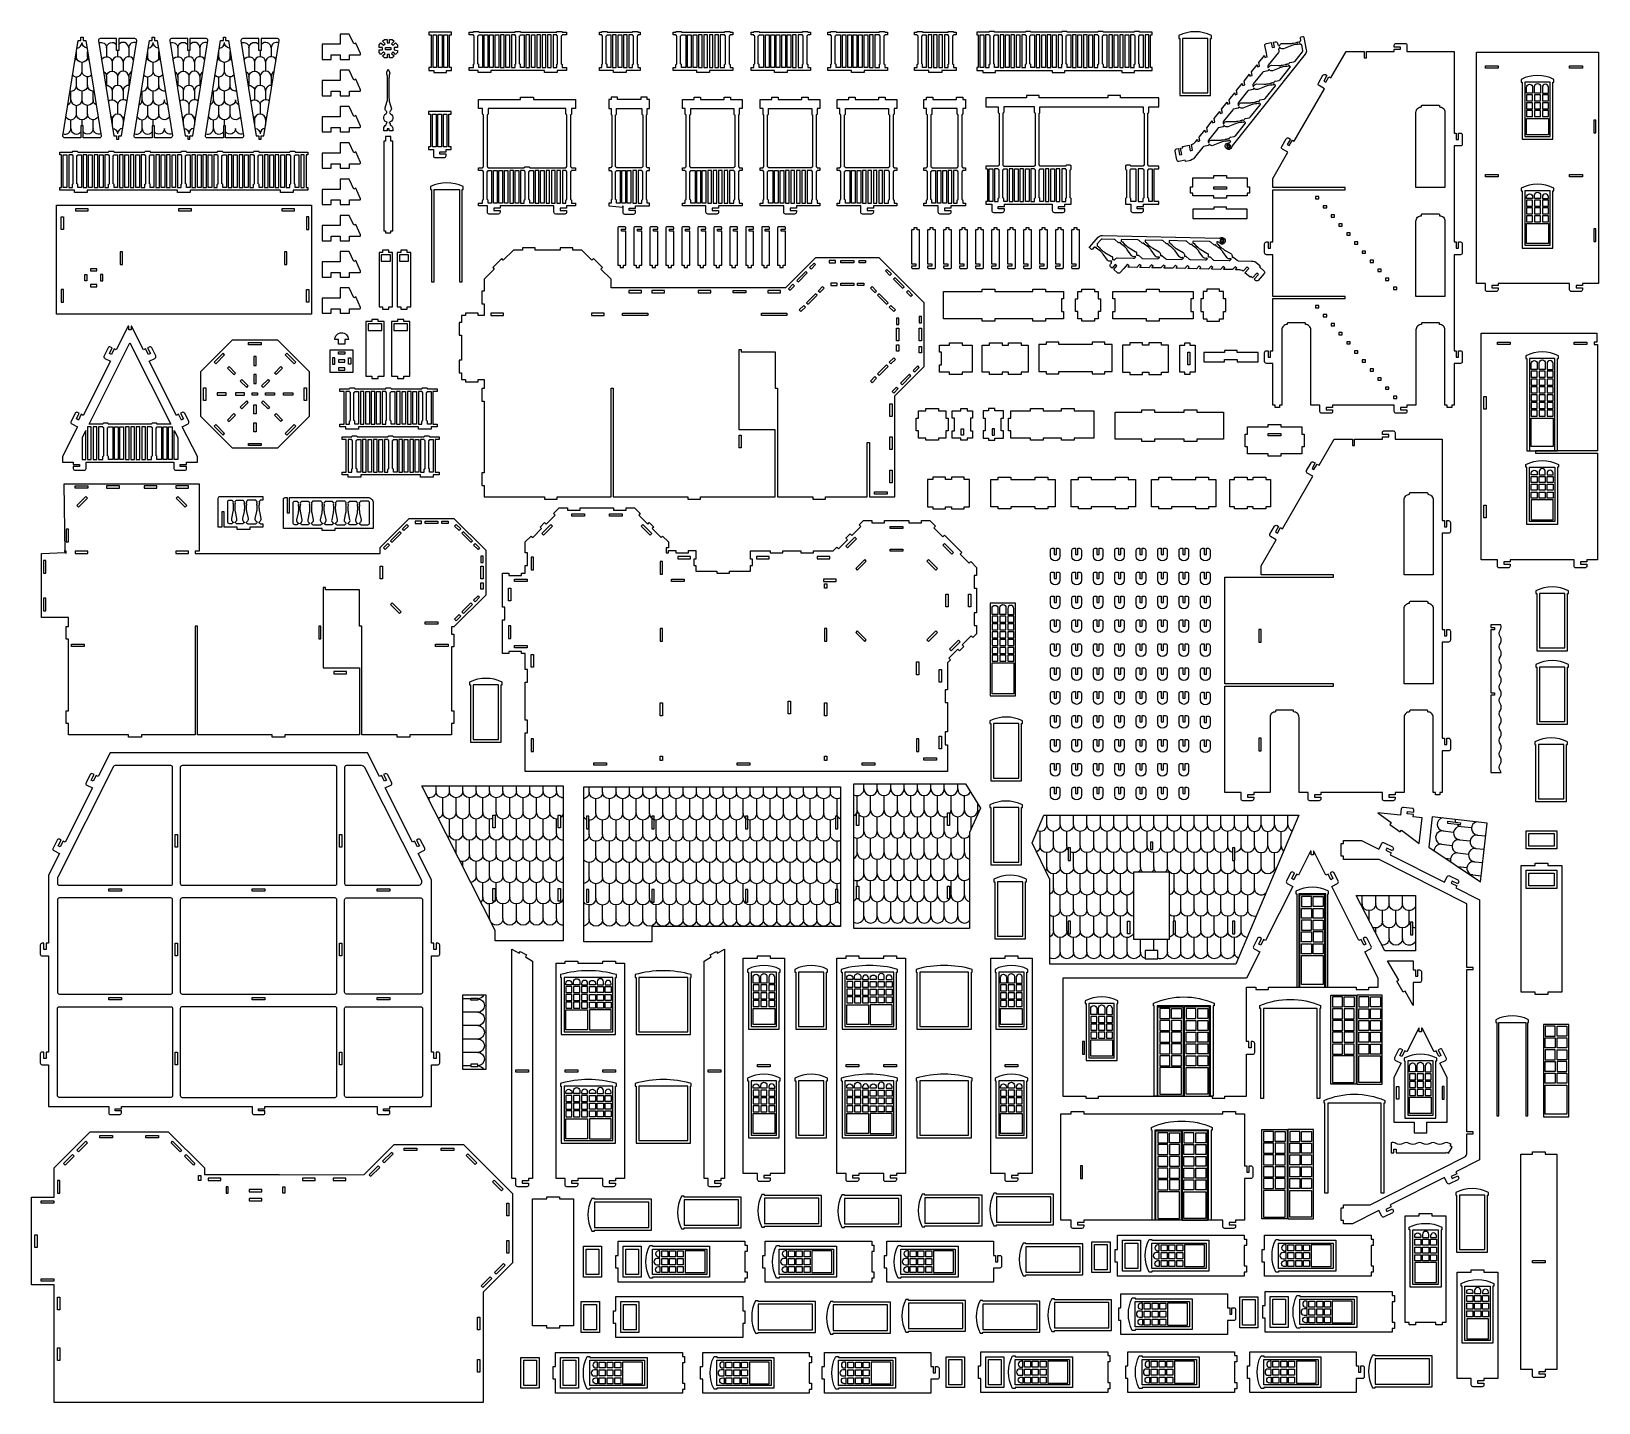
# Model space of a CAD drawing. Extents: x 64.8 to 151.3, y 2.3 to 77.9.
import ezdxf

# ---------------------------------------------------------------- set-up
doc = ezdxf.new("R2010")
doc.units = 0
doc.header["$MEASUREMENT"] = 0
doc.layers.add('LAYER1', color=18, linetype='CONTINUOUS')

msp = doc.modelspace()

# ---------------------------------------------------------------- linework, layer by layer
at = {"layer": 'LAYER1'}
for points in [[(87.763, 75.774), (88.038, 75.774), (88.038, 75.924), (87.913, 75.924), (87.913, 77.724), (88.038, 77.724), (88.038, 77.874), (86.788, 77.874), (86.788, 77.724), (86.913, 77.724), (86.913, 75.924), (86.788, 75.924), (86.788, 75.774), (87.063, 75.774), (87.063, 75.649), (87.763, 75.649)], [(85.056, 76.86), (85.056, 76.762), (84.95, 76.656), (84.814, 76.793), (84.725, 76.704), (84.862, 76.568), (84.756, 76.462), (84.607, 76.462), (84.607, 76.655), (84.482, 76.655), (84.482, 76.462), (84.333, 76.462), (84.228, 76.568), (84.364, 76.704), (84.276, 76.793), (84.139, 76.656), (84.034, 76.762), (84.034, 76.911), (84.227, 76.911), (84.227, 77.036), (84.034, 77.036), (84.034, 77.185), (84.139, 77.29), (84.276, 77.154), (84.364, 77.242), (84.228, 77.379), (84.333, 77.484), (84.482, 77.484), (84.482, 77.291), (84.607, 77.291), (84.607, 77.484), (84.756, 77.484), (84.862, 77.379), (84.725, 77.242), (84.814, 77.154), (84.95, 77.29), (85.056, 77.185), (85.056, 77.036), (84.863, 77.036), (84.863, 76.911)], [(84.393, 76.911), (84.393, 77.036), (84.69, 77.036), (84.69, 76.911)], [(87.013, 75.924), (87.013, 77.724), (87.213, 77.724), (87.213, 75.924)], [(87.313, 75.924), (87.313, 77.724), (87.513, 77.724), (87.513, 75.924)], [(87.613, 75.924), (87.613, 77.724), (87.813, 77.724), (87.813, 75.924)], [(89.837, 75.924), (89.837, 77.724), (90.037, 77.724), (90.037, 75.924)], [(90.137, 75.924), (90.137, 77.724), (90.337, 77.724), (90.337, 75.924)], [(90.437, 75.924), (90.437, 77.724), (90.637, 77.724), (90.637, 75.924)], [(90.737, 77.724), (90.737, 75.924), (90.937, 75.924), (90.937, 77.724)], [(91.037, 75.924), (91.037, 77.724), (91.237, 77.724), (91.237, 75.924)], [(92.337, 75.924), (92.337, 77.724), (92.137, 77.724), (92.137, 75.924)], [(92.637, 77.724), (92.637, 75.924), (92.437, 75.924), (92.437, 77.724)], [(92.937, 75.924), (92.937, 77.724), (92.737, 77.724), (92.737, 75.924)], [(93.237, 75.924), (93.237, 77.724), (93.037, 77.724), (93.037, 75.924)], [(93.537, 75.924), (93.537, 77.724), (93.337, 77.724), (93.337, 75.924)], [(97.122, 75.924), (97.122, 77.724), (96.922, 77.724), (96.922, 75.924)], [(97.422, 77.724), (97.422, 75.924), (97.222, 75.924), (97.222, 77.724)], [(97.722, 75.924), (97.722, 77.724), (97.522, 77.724), (97.522, 75.924)], [(101.06, 75.924), (101.06, 77.724), (101.26, 77.724), (101.26, 75.924)], [(101.36, 77.724), (101.56, 77.724), (101.56, 75.924), (101.36, 75.924)], [(101.86, 75.924), (101.86, 77.724), (101.66, 77.724), (101.66, 75.924)], [(101.96, 77.724), (101.96, 75.924), (102.16, 75.924), (102.16, 77.724)], [(102.46, 77.724), (102.26, 77.724), (102.26, 75.924), (102.46, 75.924)], [(102.76, 77.724), (102.56, 77.724), (102.56, 75.924), (102.76, 75.924)], [(105.352, 75.924), (105.352, 77.724), (105.552, 77.724), (105.552, 75.924)], [(105.652, 77.724), (105.852, 77.724), (105.852, 75.924), (105.652, 75.924)], [(106.152, 77.724), (106.152, 75.924), (105.952, 75.924), (105.952, 77.724)], [(106.252, 75.924), (106.252, 77.724), (106.452, 77.724), (106.452, 75.924)], [(106.752, 77.724), (106.752, 75.924), (106.552, 75.924), (106.552, 77.724)], [(107.052, 77.724), (106.852, 77.724), (106.852, 75.924), (107.052, 75.924)], [(109.598, 75.924), (109.598, 77.724), (109.798, 77.724), (109.798, 75.924)], [(109.898, 77.724), (110.098, 77.724), (110.098, 75.924), (109.898, 75.924)], [(110.198, 77.724), (110.398, 77.724), (110.398, 75.924), (110.198, 75.924)], [(110.698, 77.724), (110.698, 75.924), (110.498, 75.924), (110.498, 77.724)], [(110.798, 75.924), (110.798, 77.724), (110.998, 77.724), (110.998, 75.924)], [(111.298, 77.724), (111.098, 77.724), (111.098, 75.924), (111.298, 75.924)], [(114.528, 75.924), (114.528, 77.724), (114.328, 77.724), (114.328, 75.924)], [(114.628, 77.724), (114.628, 75.924), (114.828, 75.924), (114.828, 77.724)], [(115.128, 75.924), (115.128, 77.724), (114.928, 77.724), (114.928, 75.924)], [(117.2, 75.924), (117.2, 77.724), (117.4, 77.724), (117.4, 75.924)], [(118.5, 75.924), (118.5, 77.724), (118.3, 77.724), (118.3, 75.924)], [(118.8, 77.724), (118.8, 75.924), (118.6, 75.924), (118.6, 77.724)], [(119.1, 75.924), (119.1, 77.724), (118.9, 77.724), (118.9, 75.924)], [(119.4, 77.724), (119.4, 75.924), (119.2, 75.924), (119.2, 77.724)], [(120.3, 77.724), (120.3, 75.924), (120.5, 75.924), (120.5, 77.724)], [(120.6, 75.924), (120.6, 77.724), (120.8, 77.724), (120.8, 75.924)], [(120.9, 77.724), (120.9, 75.924), (121.1, 75.924), (121.1, 77.724)], [(121.2, 75.924), (121.2, 77.724), (121.4, 77.724), (121.4, 75.924)], [(122.5, 75.924), (122.5, 77.724), (122.3, 77.724), (122.3, 75.924)], [(122.8, 77.724), (122.8, 75.924), (122.6, 75.924), (122.6, 77.724)], [(123.1, 75.924), (123.1, 77.724), (122.9, 77.724), (122.9, 75.924)], [(123.4, 77.724), (123.4, 75.924), (123.2, 75.924), (123.2, 77.724)], [(124.3, 77.724), (124.3, 75.924), (124.5, 75.924), (124.5, 77.724)], [(124.6, 75.924), (124.6, 77.724), (124.8, 77.724), (124.8, 75.924)], [(124.9, 77.724), (124.9, 75.924), (125.1, 75.924), (125.1, 77.724)], [(125.2, 75.924), (125.2, 77.724), (125.4, 77.724), (125.4, 75.924)], [(126.5, 75.924), (126.5, 77.724), (126.3, 77.724), (126.3, 75.924)], [(129.765, 77.537), (128.365, 77.537), (128.365, 74.537), (129.765, 74.537)], [(145.082, 76.026), (145.782, 76.026), (145.782, 75.901), (145.082, 75.901)], [(149.729, 76.026), (150.429, 76.026), (150.429, 75.901), (149.729, 75.901)], [(148.655, 75.126), (147.255, 75.126), (147.255, 72.126), (148.655, 72.126)], [(147.355, 74.085), (147.685, 74.085), (147.685, 74.415), (147.355, 74.415)], [(147.785, 74.085), (148.125, 74.085), (148.125, 74.415), (147.785, 74.415)], [(148.225, 74.085), (148.555, 74.085), (148.555, 74.415), (148.225, 74.415)], [(147.355, 73.655), (147.685, 73.655), (147.685, 73.985), (147.355, 73.985)], [(147.355, 73.225), (147.685, 73.225), (147.685, 73.555), (147.355, 73.555)], [(147.785, 73.655), (148.125, 73.655), (148.125, 73.985), (147.785, 73.985)], [(147.785, 73.225), (148.125, 73.225), (148.125, 73.555), (147.785, 73.555)], [(148.225, 73.655), (148.555, 73.655), (148.555, 73.985), (148.225, 73.985)], [(148.225, 73.225), (148.555, 73.225), (148.555, 73.555), (148.225, 73.555)], [(86.982, 71.56), (86.982, 73.36), (87.182, 73.36), (87.182, 71.56)], [(87.282, 71.56), (87.282, 73.36), (87.482, 73.36), (87.482, 71.56)], [(87.582, 71.56), (87.582, 73.36), (87.782, 73.36), (87.782, 71.56)], [(148.555, 72.226), (147.355, 72.226), (147.355, 73.125), (148.555, 73.125)], [(151.116, 72.326), (151.179, 72.326), (151.179, 73.026), (151.054, 73.026), (151.054, 72.326)], [(84.69, 71.877), (84.69, 72.127), (84.393, 72.127), (84.393, 71.877), (84.293, 71.877), (84.293, 66.931), (84.393, 66.931), (84.393, 66.806), (84.69, 66.806), (84.69, 66.931), (84.79, 66.931), (84.79, 71.877)], [(66.611, 69.319), (66.611, 71.119), (66.811, 71.119), (66.811, 69.319)], [(67.911, 69.319), (67.911, 71.119), (67.711, 71.119), (67.711, 69.319)], [(68.211, 71.119), (68.211, 69.319), (68.011, 69.319), (68.011, 71.119)], [(68.511, 69.319), (68.511, 71.119), (68.311, 71.119), (68.311, 69.319)], [(68.811, 71.119), (68.811, 69.319), (68.611, 69.319), (68.611, 71.119)], [(69.711, 71.119), (69.711, 69.319), (69.911, 69.319), (69.911, 71.119)], [(70.011, 69.319), (70.011, 71.119), (70.211, 71.119), (70.211, 69.319)], [(70.311, 71.119), (70.311, 69.319), (70.511, 69.319), (70.511, 71.119)], [(70.611, 69.319), (70.611, 71.119), (70.811, 71.119), (70.811, 69.319)], [(71.911, 69.319), (71.911, 71.119), (71.711, 71.119), (71.711, 69.319)], [(72.211, 71.119), (72.211, 69.319), (72.011, 69.319), (72.011, 71.119)], [(72.511, 69.319), (72.511, 71.119), (72.311, 71.119), (72.311, 69.319)], [(72.811, 71.119), (72.811, 69.319), (72.611, 69.319), (72.611, 71.119)], [(73.711, 71.119), (73.711, 69.319), (73.911, 69.319), (73.911, 71.119)], [(74.011, 69.319), (74.011, 71.119), (74.211, 71.119), (74.211, 69.319)], [(74.311, 71.119), (74.311, 69.319), (74.511, 69.319), (74.511, 71.119)], [(74.611, 69.319), (74.611, 71.119), (74.811, 71.119), (74.811, 69.319)], [(75.711, 71.119), (75.711, 69.319), (75.911, 69.319), (75.911, 71.119)], [(76.011, 69.319), (76.011, 71.119), (76.211, 71.119), (76.211, 69.319)], [(76.311, 71.119), (76.311, 69.319), (76.511, 69.319), (76.511, 71.119)], [(76.611, 69.319), (76.611, 71.119), (76.811, 71.119), (76.811, 69.319)], [(77.711, 71.119), (77.711, 69.319), (77.911, 69.319), (77.911, 71.119)], [(78.011, 69.319), (78.011, 71.119), (78.211, 71.119), (78.211, 69.319)], [(78.311, 71.119), (78.311, 69.319), (78.511, 69.319), (78.511, 71.119)], [(78.611, 69.319), (78.611, 71.119), (78.811, 71.119), (78.811, 69.319)], [(79.911, 69.319), (79.911, 71.119), (79.711, 71.119), (79.711, 69.319)], [(90.348, 68.449), (90.348, 70.249), (90.548, 70.249), (90.548, 68.449)], [(90.648, 68.449), (90.648, 70.249), (90.848, 70.249), (90.848, 68.449)], [(90.948, 68.449), (90.948, 70.249), (91.148, 70.249), (91.148, 68.449)], [(91.248, 70.249), (91.248, 68.449), (91.448, 68.449), (91.448, 70.249)], [(91.548, 68.449), (91.548, 70.249), (91.748, 70.249), (91.748, 68.449)], [(92.848, 68.449), (92.848, 70.249), (92.648, 70.249), (92.648, 68.449)], [(93.148, 70.249), (93.148, 68.449), (92.948, 68.449), (92.948, 70.249)], [(93.448, 68.449), (93.448, 70.249), (93.248, 70.249), (93.248, 68.449)], [(93.748, 68.449), (93.748, 70.249), (93.548, 70.249), (93.548, 68.449)], [(94.048, 68.449), (94.048, 70.249), (93.848, 70.249), (93.848, 68.449)], [(97.433, 68.449), (97.433, 70.249), (97.633, 70.249), (97.633, 68.449)], [(97.733, 68.449), (97.733, 70.249), (97.933, 70.249), (97.933, 68.449)], [(98.033, 68.449), (98.233, 68.449), (98.233, 70.249), (98.033, 70.249)], [(101.571, 68.449), (101.571, 70.249), (101.771, 70.249), (101.771, 68.449)], [(101.871, 70.249), (102.071, 70.249), (102.071, 68.449), (101.871, 68.449)], [(102.371, 68.449), (102.371, 70.249), (102.171, 70.249), (102.171, 68.449)], [(102.471, 70.249), (102.471, 68.449), (102.671, 68.449), (102.671, 70.249)], [(102.971, 68.449), (102.971, 70.249), (102.771, 70.249), (102.771, 68.449)], [(103.271, 70.249), (103.071, 70.249), (103.071, 68.449), (103.271, 68.449)], [(105.863, 68.449), (105.863, 70.249), (106.063, 70.249), (106.063, 68.449)], [(106.163, 70.249), (106.363, 70.249), (106.363, 68.449), (106.163, 68.449)], [(106.663, 68.449), (106.663, 70.249), (106.463, 70.249), (106.463, 68.449)], [(106.763, 70.249), (106.763, 68.449), (106.963, 68.449), (106.963, 70.249)], [(107.263, 68.449), (107.263, 70.249), (107.063, 70.249), (107.063, 68.449)], [(107.563, 70.249), (107.363, 70.249), (107.363, 68.449), (107.563, 68.449)], [(110.109, 68.449), (110.109, 70.249), (110.309, 70.249), (110.309, 68.449)], [(110.409, 70.249), (110.609, 70.249), (110.609, 68.449), (110.409, 68.449)], [(110.909, 68.449), (110.909, 70.249), (110.709, 70.249), (110.709, 68.449)], [(111.009, 70.249), (111.009, 68.449), (111.209, 68.449), (111.209, 70.249)], [(111.509, 68.449), (111.509, 70.249), (111.309, 70.249), (111.309, 68.449)], [(111.809, 70.249), (111.609, 70.249), (111.609, 68.449), (111.809, 68.449)], [(114.839, 68.449), (114.839, 70.249), (115.039, 70.249), (115.039, 68.449)], [(115.339, 70.249), (115.339, 68.449), (115.139, 68.449), (115.139, 70.249)], [(115.639, 68.449), (115.639, 70.249), (115.439, 70.249), (115.439, 68.449)], [(117.7, 68.538), (117.7, 70.338), (117.9, 70.338), (117.9, 68.538)], [(119, 68.538), (119, 70.338), (118.8, 70.338), (118.8, 68.538)], [(119.3, 70.338), (119.3, 68.538), (119.1, 68.538), (119.1, 70.338)], [(119.6, 68.538), (119.6, 70.338), (119.4, 70.338), (119.4, 68.538)], [(119.9, 70.338), (119.9, 68.538), (119.7, 68.538), (119.7, 70.338)], [(120.8, 70.338), (120.8, 68.538), (121, 68.538), (121, 70.338)], [(121.1, 68.538), (121.1, 70.338), (121.3, 70.338), (121.3, 68.538)], [(121.4, 70.338), (121.4, 68.538), (121.6, 68.538), (121.6, 70.338)], [(130.09, 68.854), (128.94, 68.854), (128.94, 69.004), (128.815, 69.004), (128.815, 69.354), (128.94, 69.354), (128.94, 69.854), (130.09, 69.854), (130.09, 69.979), (130.79, 69.979), (130.79, 69.854), (131.94, 69.854), (131.94, 69.354), (132.065, 69.354), (132.065, 69.004), (131.94, 69.004), (131.94, 68.854), (130.79, 68.854), (130.79, 68.721), (130.09, 68.721)], [(130.79, 69.229), (130.09, 69.229), (130.09, 69.354), (130.79, 69.354)], [(145.082, 70.026), (145.782, 70.026), (145.782, 69.901), (145.082, 69.901)], [(149.729, 70.026), (150.429, 70.026), (150.429, 69.901), (149.729, 69.901)], [(66.23, 68.345), (80.3, 68.345), (80.3, 62.334), (66.23, 62.334)], [(135.708, 68.683), (135.894, 68.683), (135.894, 68.808), (135.708, 68.808)], [(148.655, 69.126), (147.255, 69.126), (147.255, 66.126), (148.655, 66.126)], [(147.355, 68.285), (147.685, 68.285), (147.685, 68.615), (147.355, 68.615)], [(147.785, 68.285), (148.125, 68.285), (148.125, 68.615), (147.785, 68.615)], [(148.225, 68.285), (148.555, 68.285), (148.555, 68.615), (148.225, 68.615)], [(66.492, 66.99), (66.492, 67.69), (66.617, 67.69), (66.617, 66.99)], [(67.292, 68.02), (67.992, 68.02), (67.992, 68.145), (67.292, 68.145)], [(72.977, 68.02), (73.677, 68.02), (73.677, 68.145), (72.977, 68.145)], [(78.663, 68.02), (79.363, 68.02), (79.363, 68.145), (78.663, 68.145)], [(80.163, 66.99), (80.163, 67.69), (80.038, 67.69), (80.038, 66.99)], [(130.79, 68.112), (130.79, 68.237), (130.09, 68.237), (130.09, 68.112), (128.94, 68.112), (128.94, 67.612), (131.94, 67.612), (131.94, 68.112)], [(136.137, 68.183), (136.324, 68.183), (136.324, 68.308), (136.137, 68.308)], [(136.567, 67.683), (136.753, 67.683), (136.753, 67.808), (136.567, 67.808)], [(147.355, 67.855), (147.685, 67.855), (147.685, 68.185), (147.355, 68.185)], [(147.355, 67.425), (147.685, 67.425), (147.685, 67.755), (147.355, 67.755)], [(147.785, 67.855), (148.125, 67.855), (148.125, 68.185), (147.785, 68.185)], [(147.785, 67.425), (148.125, 67.425), (148.125, 67.755), (147.785, 67.755)], [(148.225, 67.855), (148.555, 67.855), (148.555, 68.185), (148.225, 68.185)], [(148.225, 67.425), (148.555, 67.425), (148.555, 67.755), (148.225, 67.755)], [(136.996, 67.183), (137.183, 67.183), (137.183, 67.308), (136.996, 67.308)], [(137.426, 66.683), (137.613, 66.683), (137.613, 66.808), (137.426, 66.808)], [(148.555, 66.226), (147.355, 66.226), (147.355, 67.325), (148.555, 67.325)], [(151.116, 66.326), (151.179, 66.326), (151.179, 67.026), (151.054, 67.026), (151.054, 66.326)], [(69.883, 65.059), (69.883, 65.759), (69.758, 65.759), (69.758, 65.059)], [(78.945, 65.059), (78.945, 65.759), (78.82, 65.759), (78.82, 65.059)], [(84.032, 65.728), (84.032, 62.723), (84.232, 62.723), (84.232, 62.598), (84.582, 62.598), (84.582, 62.723), (84.782, 62.723), (84.782, 65.728), (84.582, 65.728), (84.582, 65.853), (84.232, 65.853), (84.232, 65.728)], [(85.037, 65.728), (85.037, 62.723), (85.237, 62.723), (85.237, 62.598), (85.587, 62.598), (85.587, 62.723), (85.787, 62.723), (85.787, 65.728), (85.587, 65.728), (85.587, 65.853), (85.237, 65.853), (85.237, 65.728)], [(114.113, 59.443), (114.113, 62.955), (111.629, 65.438), (108.117, 65.438), (106.454, 63.775), (96.835, 63.775), (96.835, 64.25), (96.277, 64.808), (96.366, 64.896), (95.871, 65.391), (95.782, 65.303), (95.224, 65.861), (94.724, 65.861), (94.724, 65.986), (94.024, 65.986), (94.024, 65.861), (92.646, 65.861), (92.646, 65.986), (91.946, 65.986), (91.946, 65.861), (91.446, 65.861), (90.888, 65.303), (90.8, 65.391), (90.305, 64.896), (90.393, 64.808), (89.835, 64.25), (89.835, 63.6), (89.71, 63.6), (89.71, 62.9), (89.835, 62.9), (89.835, 62.25), (89.498, 62.25), (89.498, 62.375), (88.798, 62.375), (88.798, 62.25), (88.585, 62.25), (88.585, 61.875), (88.46, 61.875), (88.46, 61.175), (88.585, 61.175), (88.585, 59.797), (88.46, 59.797), (88.46, 59.097), (88.585, 59.097), (88.585, 58.722), (88.798, 58.722), (88.798, 58.597), (89.498, 58.597), (89.498, 58.722), (89.835, 58.722), (89.835, 58.222), (89.71, 58.222), (89.71, 57.522), (89.835, 57.522), (89.835, 53.575), (89.71, 53.575), (89.71, 52.875), (89.835, 52.875), (89.835, 52.25), (93.16, 52.25), (93.16, 52.125), (93.86, 52.125), (93.86, 52.25), (96.835, 52.25), (96.835, 58.25), (96.96, 58.25), (96.96, 52.25), (101.079, 52.25), (101.079, 52.125), (101.779, 52.125), (101.779, 52.25), (105.898, 52.25), (105.898, 55.95), (103.898, 55.95), (103.898, 60.375), (104.023, 60.375), (104.023, 60.25), (105.898, 60.25), (105.898, 58.25), (106.023, 58.25), (106.023, 52.25), (107.974, 52.25), (107.974, 52.125), (108.674, 52.125), (108.674, 52.25), (110.974, 52.25), (110.974, 55.25), (111.099, 55.25), (111.099, 52.25), (112.499, 52.25), (112.499, 57.829)], [(137.855, 66.183), (138.042, 66.183), (138.042, 66.308), (137.855, 66.308)], [(138.285, 65.683), (138.472, 65.683), (138.472, 65.808), (138.285, 65.808)], [(84.157, 65.603), (84.157, 65.241), (84.657, 65.241), (84.657, 65.603)], [(85.162, 65.603), (85.162, 65.241), (85.662, 65.241), (85.662, 65.603)], [(107.877, 64.81), (107.789, 64.898), (108.036, 65.146), (108.125, 65.057)], [(109.223, 65.163), (109.223, 65.288), (108.873, 65.288), (108.873, 65.163)], [(109.523, 65.163), (109.523, 65.288), (110.223, 65.288), (110.223, 65.163)], [(110.523, 65.163), (110.523, 65.288), (110.873, 65.288), (110.873, 65.163)], [(138.714, 65.183), (138.901, 65.183), (138.901, 65.308), (138.714, 65.308)], [(67.792, 64.159), (67.792, 64.509), (67.917, 64.509), (67.917, 64.159)], [(68.117, 64.709), (68.467, 64.709), (68.467, 64.834), (68.117, 64.834)], [(68.792, 64.159), (68.792, 64.509), (68.667, 64.509), (68.667, 64.159)], [(107.665, 64.598), (107.577, 64.686), (107.082, 64.191), (107.17, 64.103)], [(108.961, 64.038), (108.961, 63.913), (109.311, 63.913), (109.311, 64.038)], [(109.523, 63.913), (109.523, 64.038), (110.223, 64.038), (110.223, 63.913)], [(110.786, 64.038), (110.786, 63.913), (110.436, 63.913), (110.436, 64.038)], [(112.217, 64.462), (112.306, 64.55), (112.058, 64.798), (111.97, 64.709)], [(112.924, 63.755), (113.013, 63.843), (112.518, 64.338), (112.429, 64.25)], [(139.144, 64.683), (139.331, 64.683), (139.331, 64.808), (139.144, 64.808)], [(139.574, 64.183), (139.76, 64.183), (139.76, 64.308), (139.574, 64.308)], [(66.492, 63.69), (66.492, 62.99), (66.617, 62.99), (66.617, 63.69)], [(68.117, 63.834), (68.467, 63.834), (68.467, 63.959), (68.117, 63.959)], [(80.163, 63.69), (80.163, 62.99), (80.038, 62.99), (80.038, 63.69)], [(97.81, 63.5), (98.51, 63.5), (98.51, 63.625), (97.81, 63.625)], [(99.086, 63.5), (99.786, 63.5), (99.786, 63.625), (99.086, 63.625)], [(101.647, 63.5), (102.347, 63.5), (102.347, 63.625), (101.647, 63.625)], [(104.265, 63.5), (103.565, 63.5), (103.565, 63.625), (104.265, 63.625)], [(105.483, 63.5), (106.183, 63.5), (106.183, 63.625), (105.483, 63.625)], [(106.958, 63.89), (106.87, 63.979), (106.622, 63.731), (106.71, 63.643)], [(108.201, 63.366), (108.113, 63.454), (107.618, 62.959), (107.706, 62.871)], [(108.51, 63.852), (108.599, 63.763), (108.351, 63.516), (108.263, 63.604)], [(111.236, 63.852), (111.148, 63.763), (111.395, 63.516), (111.484, 63.604)], [(112.04, 62.871), (112.129, 62.959), (111.634, 63.454), (111.545, 63.366)], [(113.136, 63.543), (113.225, 63.631), (113.472, 63.384), (113.384, 63.295)], [(118.009, 62.073), (118.009, 61.948), (117.309, 61.948), (117.309, 62.073), (115.186, 62.073), (115.186, 63.573), (117.309, 63.573), (117.309, 63.698), (118.009, 63.698), (118.009, 63.573), (120.109, 63.573), (120.109, 63.698), (120.809, 63.698), (120.809, 63.573), (121.808, 63.573), (121.808, 63.173), (121.683, 63.173), (121.683, 62.473), (121.808, 62.473), (121.808, 62.073), (120.809, 62.073), (120.809, 61.948), (120.109, 61.948), (120.109, 62.073)], [(123.505, 62.073), (123.505, 61.948), (122.805, 61.948), (122.805, 62.073), (122.592, 62.073), (122.592, 62.473), (122.467, 62.473), (122.467, 63.173), (122.592, 63.173), (122.592, 63.573), (122.805, 63.573), (122.805, 63.698), (123.505, 63.698), (123.505, 63.573), (123.717, 63.573), (123.717, 63.173), (123.842, 63.173), (123.842, 62.473), (123.717, 62.473), (123.717, 62.073)], [(127.085, 62.073), (127.085, 61.948), (126.385, 61.948), (126.385, 62.073), (124.521, 62.073), (124.521, 62.473), (124.646, 62.473), (124.646, 63.173), (124.521, 63.173), (124.521, 63.573), (126.385, 63.573), (126.385, 63.698), (127.085, 63.698), (127.085, 63.573), (128.949, 63.573), (128.949, 63.173), (128.824, 63.173), (128.824, 62.473), (128.949, 62.473), (128.949, 62.073)], [(130.415, 62.073), (130.627, 62.073), (130.627, 62.473), (130.752, 62.473), (130.752, 63.173), (130.627, 63.173), (130.627, 63.573), (130.415, 63.573), (130.415, 63.698), (129.715, 63.698), (129.715, 63.573), (129.502, 63.573), (129.502, 63.173), (129.377, 63.173), (129.377, 62.473), (129.502, 62.473), (129.502, 62.073), (129.715, 62.073), (129.715, 61.948), (130.415, 61.948)], [(140.003, 63.683), (140.19, 63.683), (140.19, 63.808), (140.003, 63.808)], [(90.21, 62.25), (90.91, 62.25), (90.91, 62.375), (90.21, 62.375)], [(95.76, 62.25), (96.46, 62.25), (96.46, 62.375), (95.76, 62.375)], [(98.86, 62.25), (97.46, 62.25), (97.46, 62.375), (98.86, 62.375)], [(106.533, 62.25), (105.133, 62.25), (105.133, 62.375), (106.533, 62.375)], [(107.22, 62.562), (107.309, 62.473), (107.556, 62.721), (107.468, 62.809)], [(112.526, 62.562), (112.438, 62.473), (112.19, 62.721), (112.279, 62.809)], [(135.708, 62.683), (135.894, 62.683), (135.894, 62.808), (135.708, 62.808)], [(136.137, 62.183), (136.324, 62.183), (136.324, 62.308), (136.137, 62.308)], [(83.314, 61.915), (83.314, 58.91), (83.639, 58.91), (83.639, 58.785), (83.989, 58.785), (83.989, 58.91), (84.314, 58.91), (84.314, 61.915), (83.989, 61.915), (83.989, 62.04), (83.639, 62.04), (83.639, 61.915)], [(83.439, 61.79), (83.439, 61.428), (83.764, 61.428), (83.864, 61.428), (84.189, 61.428), (84.189, 61.79), (83.864, 61.79), (83.764, 61.79)], [(84.724, 61.915), (84.724, 58.91), (85.049, 58.91), (85.049, 58.785), (85.399, 58.785), (85.399, 58.91), (85.724, 58.91), (85.724, 61.915), (85.399, 61.915), (85.399, 62.04), (85.049, 62.04), (85.049, 61.915)], [(84.849, 61.79), (84.849, 61.428), (85.174, 61.428), (85.274, 61.428), (85.599, 61.428), (85.599, 61.79), (85.274, 61.79), (85.174, 61.79)], [(112.713, 62.111), (112.588, 62.111), (112.588, 61.761), (112.713, 61.761)], [(112.588, 61.549), (112.713, 61.549), (112.713, 60.849), (112.588, 60.849)], [(113.838, 61.849), (113.963, 61.849), (113.963, 62.199), (113.838, 62.199)], [(113.838, 61.549), (113.963, 61.549), (113.963, 60.849), (113.838, 60.849)], [(136.567, 61.683), (136.753, 61.683), (136.753, 61.808), (136.567, 61.808)], [(78.426, 54.928), (75.949, 54.928), (74.198, 56.679), (74.198, 59.156), (75.949, 60.907), (78.426, 60.907), (80.177, 59.156), (80.177, 56.679)], [(76.838, 60.632), (76.838, 60.757), (77.538, 60.757), (77.538, 60.632)], [(112.713, 60.286), (112.588, 60.286), (112.588, 60.636), (112.713, 60.636)], [(113.838, 60.549), (113.963, 60.549), (113.963, 60.199), (113.838, 60.199)], [(116.205, 59.125), (116.205, 59), (115.505, 59), (115.505, 59.125), (114.95, 59.125), (114.95, 59.525), (115.075, 59.525), (115.075, 60.225), (114.95, 60.225), (114.95, 60.625), (115.505, 60.625), (115.505, 60.75), (116.205, 60.75), (116.205, 60.625), (116.76, 60.625), (116.76, 59.125)], [(119.457, 59.125), (119.457, 59), (118.757, 59), (118.757, 59.125), (118.413, 59.125), (118.413, 59), (117.713, 59), (117.713, 59.125), (117.311, 59.125), (117.311, 60.625), (117.713, 60.625), (117.713, 60.75), (118.413, 60.75), (118.413, 60.625), (118.757, 60.625), (118.757, 60.75), (119.457, 60.75), (119.457, 60.625), (119.859, 60.625), (119.859, 59.125)], [(121.535, 59.158), (123.379, 59.158), (123.379, 59.033), (124.079, 59.033), (124.079, 59.158), (124.481, 59.158), (124.481, 60.658), (124.079, 60.658), (124.079, 60.783), (123.379, 60.783), (123.379, 60.658), (121.535, 60.658), (121.535, 60.783), (120.835, 60.783), (120.835, 60.658), (120.433, 60.658), (120.433, 59.158), (120.835, 59.158), (120.835, 59.033), (121.535, 59.033)], [(127.201, 59.125), (127.603, 59.125), (127.603, 60.625), (127.201, 60.625), (127.201, 60.75), (126.501, 60.75), (126.501, 60.625), (126.157, 60.625), (126.157, 60.75), (125.457, 60.75), (125.457, 60.625), (125.056, 60.625), (125.056, 59.125), (125.457, 59.125), (125.457, 59), (126.157, 59), (126.157, 59.125), (126.501, 59.125), (126.501, 59), (127.201, 59)], [(128.778, 59.125), (128.778, 59), (128.498, 59), (128.498, 59.125), (128.218, 59.125), (128.218, 60.625), (128.498, 60.625), (128.498, 60.75), (128.778, 60.75), (128.778, 60.625), (129.058, 60.625), (129.058, 59.125)], [(136.996, 61.183), (137.183, 61.183), (137.183, 61.308), (136.996, 61.308)], [(137.426, 60.683), (137.613, 60.683), (137.613, 60.808), (137.426, 60.808)], [(146.441, 60.661), (145.741, 60.661), (145.741, 60.786), (146.441, 60.786)], [(150.675, 60.661), (149.975, 60.661), (149.975, 60.786), (150.675, 60.786)], [(75.515, 60.085), (75.427, 60.173), (74.932, 59.678), (75.02, 59.59)], [(77.125, 59.5), (77.25, 59.5), (77.25, 60), (77.125, 60)], [(79.355, 59.59), (79.443, 59.678), (78.948, 60.173), (78.86, 60.085)], [(81.795, 60.367), (82.595, 60.367), (82.595, 59.117), (81.345, 59.117), (81.345, 60.367)], [(81.47, 59.567), (81.595, 59.567), (81.595, 59.917), (81.47, 59.917)], [(81.795, 60.242), (82.145, 60.242), (82.145, 60.117), (81.795, 60.117)], [(81.795, 59.679), (82.145, 59.679), (82.145, 59.804), (81.795, 59.804)], [(82.345, 59.917), (82.47, 59.917), (82.47, 59.567), (82.345, 59.567)], [(112.526, 59.836), (112.438, 59.924), (112.19, 59.677), (112.279, 59.588)], [(128.653, 59.525), (128.653, 60.225), (128.778, 60.225), (128.778, 59.525)], [(131.389, 59.705), (132.539, 59.705), (132.539, 60.205), (131.389, 60.205), (131.389, 60.33), (130.689, 60.33), (130.689, 60.205), (129.539, 60.205), (129.539, 59.705), (130.689, 59.705), (130.689, 59.83), (131.389, 59.83)], [(137.855, 60.183), (138.042, 60.183), (138.042, 60.308), (137.855, 60.308)], [(138.285, 59.683), (138.472, 59.683), (138.472, 59.808), (138.285, 59.808)], [(148.914, 59.886), (147.514, 59.886), (147.514, 54.786), (148.914, 54.786)], [(76.024, 58.992), (76.113, 59.081), (75.759, 59.434), (75.671, 59.346)], [(77.125, 58.5), (77.25, 58.5), (77.25, 59), (77.125, 59)], [(78.351, 58.992), (78.262, 59.081), (78.616, 59.434), (78.704, 59.346)], [(82.145, 59.367), (81.795, 59.367), (81.795, 59.242), (82.145, 59.242)], [(111.236, 58.546), (111.148, 58.634), (111.395, 58.882), (111.484, 58.793)], [(112.04, 59.527), (111.545, 59.032), (111.634, 58.943), (112.129, 59.438)], [(112.802, 58.52), (112.89, 58.432), (113.385, 58.927), (113.297, 59.015)], [(113.509, 59.228), (113.598, 59.139), (113.845, 59.387), (113.757, 59.475)], [(138.714, 59.183), (138.901, 59.183), (138.901, 59.308), (138.714, 59.308)], [(139.144, 58.683), (139.331, 58.683), (139.331, 58.808), (139.144, 58.808)], [(147.614, 58.845), (147.944, 58.845), (147.944, 59.175), (147.614, 59.175)], [(148.044, 58.845), (148.384, 58.845), (148.384, 59.175), (148.044, 59.175)], [(148.484, 58.845), (148.814, 58.845), (148.814, 59.175), (148.484, 59.175)], [(74.473, 57.568), (74.348, 57.568), (74.348, 58.268), (74.473, 58.268)], [(75.605, 57.855), (75.605, 57.98), (75.105, 57.98), (75.105, 57.855)], [(76.605, 57.855), (76.605, 57.98), (76.105, 57.98), (76.105, 57.855)], [(76.732, 58.285), (76.82, 58.374), (76.466, 58.727), (76.378, 58.639)], [(77.039, 57.855), (77.039, 57.98), (77.336, 57.98), (77.336, 57.855)], [(77.643, 58.285), (77.555, 58.374), (77.909, 58.727), (77.997, 58.639)], [(77.77, 57.855), (77.77, 57.98), (78.27, 57.98), (78.27, 57.855)], [(78.77, 57.855), (78.77, 57.98), (79.27, 57.98), (79.27, 57.855)], [(79.902, 58.268), (80.027, 58.268), (80.027, 57.568), (79.902, 57.568)], [(83.202, 56.26), (83.202, 58.06), (83.002, 58.06), (83.002, 56.26)], [(83.502, 58.06), (83.502, 56.26), (83.302, 56.26), (83.302, 58.06)], [(83.802, 56.26), (83.802, 58.06), (83.602, 58.06), (83.602, 56.26)], [(84.102, 58.06), (84.102, 56.26), (83.902, 56.26), (83.902, 58.06)], [(85.002, 58.06), (85.002, 56.26), (85.202, 56.26), (85.202, 58.06)], [(85.302, 56.26), (85.302, 58.06), (85.502, 58.06), (85.502, 56.26)], [(85.602, 58.06), (85.602, 56.26), (85.802, 56.26), (85.802, 58.06)], [(85.902, 56.26), (85.902, 58.06), (86.102, 58.06), (86.102, 56.26)], [(112.59, 58.308), (112.678, 58.22), (112.431, 57.972), (112.342, 58.061)], [(139.574, 58.183), (139.76, 58.183), (139.76, 58.308), (139.574, 58.308)], [(147.614, 58.415), (147.944, 58.415), (147.944, 58.745), (147.614, 58.745)], [(147.614, 57.985), (147.944, 57.985), (147.944, 58.315), (147.614, 58.315)], [(148.044, 58.415), (148.384, 58.415), (148.384, 58.745), (148.044, 58.745)], [(148.044, 57.985), (148.384, 57.985), (148.384, 58.315), (148.044, 58.315)], [(148.484, 58.415), (148.814, 58.415), (148.814, 58.745), (148.484, 58.745)], [(148.484, 57.985), (148.814, 57.985), (148.814, 58.315), (148.484, 58.315)], [(76.82, 57.462), (76.732, 57.55), (76.378, 57.197), (76.466, 57.108)], [(77.125, 57.335), (77.25, 57.335), (77.25, 56.835), (77.125, 56.835)], [(77.555, 57.462), (77.643, 57.55), (77.997, 57.197), (77.909, 57.108)], [(112.224, 56.691), (112.224, 57.391), (112.349, 57.391), (112.349, 56.691)], [(114.908, 55.496), (114.908, 55.371), (114.208, 55.371), (114.208, 55.496), (113.798, 55.496), (113.798, 55.896), (113.673, 55.896), (113.673, 56.596), (113.798, 56.596), (113.798, 56.996), (114.208, 56.996), (114.208, 57.121), (114.908, 57.121), (114.908, 56.996), (115.317, 56.996), (115.317, 56.596), (115.442, 56.596), (115.442, 55.896), (115.317, 55.896), (115.317, 55.496)], [(116.486, 55.496), (116.486, 55.371), (116.136, 55.371), (116.136, 55.496), (115.661, 55.496), (115.661, 55.896), (115.786, 55.896), (115.786, 56.596), (115.661, 56.596), (115.661, 56.996), (116.136, 56.996), (116.136, 57.121), (116.486, 57.121), (116.486, 56.996), (116.786, 56.996), (116.786, 56.596), (116.661, 56.596), (116.661, 55.896), (116.786, 55.896), (116.786, 55.496)], [(118.012, 55.496), (118.487, 55.496), (118.487, 55.896), (118.362, 55.896), (118.362, 56.596), (118.487, 56.596), (118.487, 56.996), (118.012, 56.996), (118.012, 57.121), (117.662, 57.121), (117.662, 56.996), (117.362, 56.996), (117.362, 56.596), (117.487, 56.596), (117.487, 55.896), (117.362, 55.896), (117.362, 55.496), (117.662, 55.496), (117.662, 55.371), (118.012, 55.371)], [(122.384, 55.496), (122.384, 55.371), (121.684, 55.371), (121.684, 55.496), (120.68, 55.496), (120.68, 55.371), (119.98, 55.371), (119.98, 55.496), (118.895, 55.496), (118.895, 55.896), (118.77, 55.896), (118.77, 56.596), (118.895, 56.596), (118.895, 56.996), (119.98, 56.996), (119.98, 57.121), (120.68, 57.121), (120.68, 56.996), (121.684, 56.996), (121.684, 57.121), (122.384, 57.121), (122.384, 56.996), (123.469, 56.996), (123.469, 55.496)], [(140.003, 57.683), (140.19, 57.683), (140.19, 57.808), (140.003, 57.808)], [(145.053, 57.086), (144.991, 57.086), (144.991, 57.786), (145.116, 57.786), (145.116, 57.086)], [(147.614, 57.555), (147.944, 57.555), (147.944, 57.885), (147.614, 57.885)], [(147.614, 57.125), (147.944, 57.125), (147.944, 57.455), (147.614, 57.455)], [(148.044, 57.555), (148.384, 57.555), (148.384, 57.885), (148.044, 57.885)], [(148.044, 57.125), (148.384, 57.125), (148.384, 57.455), (148.044, 57.455)], [(148.484, 57.555), (148.814, 57.555), (148.814, 57.885), (148.484, 57.885)], [(148.484, 57.125), (148.814, 57.125), (148.814, 57.455), (148.484, 57.455)], [(75.02, 56.246), (74.932, 56.157), (75.427, 55.662), (75.515, 55.751)], [(76.113, 56.755), (76.024, 56.843), (75.671, 56.489), (75.759, 56.401)], [(77.125, 56.335), (77.25, 56.335), (77.25, 55.835), (77.125, 55.835)], [(78.262, 56.755), (78.351, 56.843), (78.704, 56.489), (78.616, 56.401)], [(79.355, 56.246), (78.86, 55.751), (78.948, 55.662), (79.443, 56.157)], [(128.461, 56.928), (128.461, 57.053), (129.161, 57.053), (129.161, 56.928), (130.635, 56.928), (130.635, 55.428), (129.161, 55.428), (129.161, 55.303), (128.461, 55.303), (128.461, 55.428), (126.828, 55.428), (126.828, 55.303), (126.128, 55.303), (126.128, 55.428), (124.654, 55.428), (124.654, 56.928), (126.128, 56.928), (126.128, 57.053), (126.828, 57.053), (126.828, 56.928)], [(133.101, 54.617), (131.951, 54.617), (131.951, 55.017), (131.826, 55.017), (131.826, 55.717), (131.951, 55.717), (131.951, 56.117), (133.101, 56.117), (133.101, 56.242), (133.801, 56.242), (133.801, 56.117), (134.951, 56.117), (134.951, 55.717), (135.076, 55.717), (135.076, 55.017), (134.951, 55.017), (134.951, 54.617), (133.801, 54.617), (133.801, 54.492), (133.101, 54.492)], [(147.614, 56.695), (147.944, 56.695), (147.944, 57.025), (147.614, 57.025)], [(147.614, 56.595), (148.814, 56.595), (148.814, 55.036), (147.614, 55.036)], [(148.044, 56.695), (148.384, 56.695), (148.384, 57.025), (148.044, 57.025)], [(148.484, 56.695), (148.814, 56.695), (148.814, 57.025), (148.484, 57.025)], [(67.656, 55.521), (67.656, 54.317), (67.856, 54.317), (67.856, 55.917)], [(68.156, 56.117), (67.956, 56.117), (67.956, 54.317), (68.156, 54.317)], [(68.456, 56.117), (68.256, 56.117), (68.256, 54.317), (68.456, 54.317)], [(69.44, 54.317), (69.44, 56.117), (69.64, 56.117), (69.64, 54.317)], [(69.74, 56.117), (69.94, 56.117), (69.94, 54.317), (69.74, 54.317)], [(70.24, 54.317), (70.24, 56.117), (70.04, 56.117), (70.04, 54.317)], [(70.34, 56.117), (70.34, 54.317), (70.54, 54.317), (70.54, 56.117)], [(70.84, 56.117), (70.64, 56.117), (70.64, 54.317), (70.84, 54.317)], [(71.14, 56.117), (70.94, 56.117), (70.94, 54.317), (71.14, 54.317)], [(72.123, 56.117), (72.323, 56.117), (72.323, 54.317), (72.123, 54.317)], [(72.423, 56.117), (72.623, 56.117), (72.623, 54.317), (72.423, 54.317)], [(72.923, 55.521), (72.923, 54.317), (72.723, 54.317), (72.723, 55.917)], [(83.326, 53.609), (83.326, 55.409), (83.126, 55.409), (83.126, 53.609)], [(83.626, 55.409), (83.626, 53.609), (83.426, 53.609), (83.426, 55.409)], [(83.926, 53.609), (83.926, 55.409), (83.726, 55.409), (83.726, 53.609)], [(84.226, 55.409), (84.226, 53.609), (84.026, 53.609), (84.026, 55.409)], [(85.126, 55.409), (85.126, 53.609), (85.326, 53.609), (85.326, 55.409)], [(85.426, 53.609), (85.426, 55.409), (85.626, 55.409), (85.626, 53.609)], [(85.726, 55.409), (85.726, 53.609), (85.926, 53.609), (85.926, 55.409)], [(86.026, 53.609), (86.026, 55.409), (86.226, 55.409), (86.226, 53.609)], [(103.898, 54.95), (103.898, 55.65), (104.023, 55.65), (104.023, 54.95)], [(112.224, 54.858), (112.224, 55.558), (112.349, 55.558), (112.349, 54.858)], [(116.161, 55.996), (116.286, 55.996), (116.286, 55.646), (116.161, 55.646)], [(117.987, 55.996), (117.862, 55.996), (117.862, 55.646), (117.987, 55.646)], [(133.801, 55.617), (133.101, 55.617), (133.101, 55.742), (133.801, 55.742)], [(77.538, 55.203), (77.538, 55.078), (76.838, 55.078), (76.838, 55.203)], [(112.224, 53.025), (112.224, 53.725), (112.349, 53.725), (112.349, 53.025)], [(147.514, 53.886), (148.914, 53.886), (148.914, 50.886), (147.514, 50.886)], [(66.718, 49.187), (66.668, 52.961), (74.118, 52.961), (74.118, 49.25), (73.893, 49.25), (73.893, 49.125), (84.091, 49.125), (84.091, 49.462), (85.692, 51.063), (88.169, 51.063), (89.92, 49.312), (89.92, 46.835), (88.169, 45.084), (88.032, 45.084), (88.032, 44.684), (88.157, 44.684), (88.157, 43.984), (88.032, 43.984), (88.032, 40.45), (88.157, 40.45), (88.157, 39.75), (88.032, 39.75), (88.032, 39.125), (85.731, 39.125), (85.731, 39), (85.031, 39), (85.031, 39.125), (83.08, 39.125), (83.08, 45.125), (82.955, 45.125), (82.955, 47.125), (81.08, 47.125), (81.08, 47.25), (80.955, 47.25), (80.955, 42.825), (82.955, 42.825), (82.955, 39.125), (78.836, 39.125), (78.836, 39), (78.136, 39), (78.136, 39.125), (74.018, 39.125), (74.018, 45.125), (73.893, 45.125), (73.893, 39.125), (70.918, 39.125), (70.918, 39), (70.218, 39), (70.218, 39.125), (66.893, 39.125), (66.893, 39.75), (66.768, 39.75), (66.768, 40.45), (66.893, 40.45), (66.893, 44.397), (66.768, 44.397), (66.768, 45.097), (66.893, 45.097), (66.893, 45.597), (65.418, 45.597), (65.418, 49.125)], [(67.968, 52.736), (67.268, 52.736), (67.268, 52.861), (67.968, 52.861)], [(69.004, 52.736), (69.704, 52.736), (69.704, 52.861), (69.004, 52.861)], [(71.082, 52.736), (71.782, 52.736), (71.782, 52.861), (71.082, 52.861)], [(72.818, 52.736), (73.518, 52.736), (73.518, 52.861), (72.818, 52.861)], [(116.328, 51.708), (116.609, 51.708), (116.609, 53.208), (116.328, 53.208), (116.328, 53.333), (115.628, 53.333), (115.628, 53.208), (115.284, 53.208), (115.284, 53.333), (114.584, 53.333), (114.584, 53.208), (114.303, 53.208), (114.303, 51.708), (114.584, 51.708), (114.584, 51.583), (115.284, 51.583), (115.284, 51.708), (115.628, 51.708), (115.628, 51.583), (116.328, 51.583)], [(120.945, 51.708), (120.945, 51.583), (120.245, 51.583), (120.245, 51.708), (118.895, 51.708), (118.895, 51.583), (118.195, 51.583), (118.195, 51.708), (117.793, 51.708), (117.793, 53.208), (118.195, 53.208), (118.195, 53.333), (118.895, 53.333), (118.895, 53.208), (120.245, 53.208), (120.245, 53.333), (120.945, 53.333), (120.945, 53.208), (121.347, 53.208), (121.347, 51.708)], [(122.626, 53.208), (122.626, 53.333), (123.326, 53.333), (123.326, 53.208), (124.677, 53.208), (124.677, 53.333), (125.377, 53.333), (125.377, 53.208), (125.778, 53.208), (125.778, 51.708), (125.377, 51.708), (125.377, 51.583), (124.677, 51.583), (124.677, 51.708), (123.326, 51.708), (123.326, 51.583), (122.626, 51.583), (122.626, 51.708), (122.225, 51.708), (122.225, 53.208)], [(127.058, 53.208), (127.058, 53.333), (127.758, 53.333), (127.758, 53.208), (129.108, 53.208), (129.108, 53.333), (129.808, 53.333), (129.808, 53.208), (130.21, 53.208), (130.21, 51.708), (129.808, 51.708), (129.808, 51.583), (129.108, 51.583), (129.108, 51.708), (127.758, 51.708), (127.758, 51.583), (127.058, 51.583), (127.058, 51.708), (126.656, 51.708), (126.656, 53.208)], [(131.228, 53.208), (131.228, 53.333), (131.928, 53.333), (131.928, 53.208), (132.272, 53.208), (132.272, 53.333), (132.972, 53.333), (132.972, 53.208), (133.216, 53.208), (133.216, 51.708), (132.972, 51.708), (132.972, 51.583), (132.272, 51.583), (132.272, 51.708), (131.928, 51.708), (131.928, 51.583), (131.228, 51.583), (131.228, 51.708), (130.985, 51.708), (130.985, 53.208)], [(147.944, 53.045), (147.614, 53.045), (147.614, 53.375), (147.944, 53.375)], [(147.944, 52.615), (147.614, 52.615), (147.614, 52.945), (147.944, 52.945)], [(148.384, 53.045), (148.044, 53.045), (148.044, 53.375), (148.384, 53.375)], [(148.384, 52.615), (148.044, 52.615), (148.044, 52.945), (148.384, 52.945)], [(148.814, 53.045), (148.484, 53.045), (148.484, 53.375), (148.814, 53.375)], [(148.814, 52.615), (148.484, 52.615), (148.484, 52.945), (148.814, 52.945)], [(67.362, 51.771), (67.451, 51.683), (67.946, 52.178), (67.857, 52.266)], [(72.928, 52.266), (73.423, 51.771), (73.335, 51.683), (72.84, 52.178)], [(112.074, 52.4), (111.374, 52.4), (111.374, 52.525), (112.074, 52.525)], [(147.944, 52.185), (147.614, 52.185), (147.614, 52.515), (147.944, 52.515)], [(147.614, 50.986), (148.814, 50.986), (148.814, 52.085), (147.614, 52.085)], [(148.384, 52.185), (148.044, 52.185), (148.044, 52.515), (148.384, 52.515)], [(148.814, 52.185), (148.484, 52.185), (148.484, 52.515), (148.814, 52.515)], [(115.267, 39.284), (115.267, 38.584), (115.392, 38.584), (115.392, 37.109), (92.103, 37.109), (92.103, 39.233), (92.228, 39.233), (92.228, 39.933), (92.103, 39.933), (92.103, 42.033), (92.228, 42.033), (92.228, 42.733), (92.103, 42.733), (92.103, 43.606), (91.89, 43.606), (91.89, 43.731), (91.19, 43.731), (91.19, 43.606), (90.853, 43.606), (90.853, 45.47), (90.978, 45.47), (90.978, 46.17), (90.853, 46.17), (90.853, 48.034), (91.19, 48.034), (91.19, 47.909), (91.89, 47.909), (91.89, 48.034), (92.103, 48.034), (92.103, 48.464), (92.228, 48.464), (92.228, 49.164), (92.103, 49.164), (92.103, 49.771), (92.423, 50.092), (92.512, 50.003), (93.007, 50.498), (92.918, 50.586), (93.162, 50.83), (93.25, 50.741), (93.745, 51.236), (93.657, 51.325), (93.977, 51.645), (94.431, 51.645), (94.431, 51.52), (95.131, 51.52), (95.131, 51.645), (96.975, 51.645), (96.975, 51.52), (97.675, 51.52), (97.675, 51.645), (98.128, 51.645), (98.449, 51.325), (98.361, 51.236), (98.856, 50.741), (98.944, 50.83), (99.187, 50.586), (99.099, 50.498), (99.594, 50.003), (99.682, 50.092), (100.003, 49.771), (100.003, 49.439), (99.878, 49.439), (99.878, 49.159), (100.003, 49.159), (100.003, 49.284), (100.412, 49.284), (100.412, 49.159), (101.112, 49.159), (101.112, 49.284), (101.521, 49.284), (101.521, 48.809), (101.396, 48.809), (101.396, 48.459), (101.521, 48.459), (101.521, 48.159), (102.671, 48.159), (102.671, 48.034), (103.371, 48.034), (103.371, 48.159), (104.521, 48.159), (104.521, 48.459), (104.646, 48.459), (104.646, 48.809), (104.521, 48.809), (104.521, 49.281), (105.606, 49.281), (105.606, 49.156), (106.306, 49.156), (106.306, 49.281), (107.31, 49.281), (107.31, 49.156), (108.01, 49.156), (108.01, 49.281), (109.095, 49.281), (109.294, 49.48), (109.382, 49.391), (109.877, 49.886), (109.789, 49.975), (110.032, 50.218), (110.12, 50.129), (110.615, 50.624), (110.527, 50.713), (110.762, 50.948), (111.216, 50.948), (111.216, 50.823), (111.916, 50.823), (111.916, 50.948), (113.266, 50.948), (113.266, 50.823), (113.966, 50.823), (113.966, 50.948), (114.419, 50.948), (114.74, 50.627), (114.652, 50.539), (115.147, 50.044), (115.235, 50.132), (116.19, 49.177), (116.101, 49.089), (116.596, 48.594), (116.685, 48.683), (117.005, 48.362), (117.005, 47.908), (116.88, 47.908), (116.88, 47.208), (117.005, 47.208), (117.005, 45.858), (116.88, 45.858), (116.88, 45.158), (117.005, 45.158), (117.005, 44.704), (116.797, 44.496), (116.709, 44.584), (116.214, 44.089), (116.302, 44.001), (116.059, 43.758), (115.97, 43.846), (115.475, 43.351), (115.564, 43.263), (115.392, 43.091), (115.392, 41.617), (115.267, 41.617), (115.267, 40.917), (115.392, 40.917), (115.392, 39.284)], [(95.364, 51.195), (94.664, 51.195), (94.664, 51.32), (95.364, 51.32)], [(97.442, 51.195), (96.742, 51.195), (96.742, 51.32), (97.442, 51.32)], [(145.053, 51.086), (144.991, 51.086), (144.991, 51.786), (145.116, 51.786), (145.116, 51.086)], [(66.893, 50.475), (66.768, 50.475), (66.768, 49.775), (66.893, 49.775)], [(85.259, 50.241), (85.17, 50.329), (84.675, 49.834), (84.764, 49.746)], [(85.568, 50.727), (85.656, 50.638), (85.409, 50.391), (85.32, 50.479)], [(86.018, 50.913), (86.018, 50.788), (86.368, 50.788), (86.368, 50.913)], [(86.581, 50.788), (86.581, 50.913), (87.281, 50.913), (87.281, 50.788)], [(87.843, 50.913), (87.843, 50.788), (87.493, 50.788), (87.493, 50.913)], [(88.294, 50.727), (88.205, 50.638), (88.453, 50.391), (88.541, 50.479)], [(89.098, 49.746), (89.186, 49.834), (88.691, 50.329), (88.603, 50.241)], [(93.111, 50.142), (93.606, 50.637), (93.517, 50.726), (93.022, 50.231)], [(98.995, 50.142), (98.5, 50.637), (98.588, 50.726), (99.083, 50.231)], [(112.241, 50.498), (112.241, 50.623), (112.941, 50.623), (112.941, 50.498)], [(84.278, 49.437), (84.366, 49.348), (84.614, 49.596), (84.525, 49.684)], [(89.584, 49.437), (89.495, 49.348), (89.248, 49.596), (89.336, 49.684)], [(110.383, 49.932), (110.294, 50.02), (109.799, 49.525), (109.888, 49.437)], [(112.241, 49.248), (112.241, 49.373), (112.941, 49.373), (112.941, 49.248)], [(115.642, 49.089), (115.73, 49.178), (115.235, 49.673), (115.147, 49.584)], [(65.643, 48.75), (65.518, 48.75), (65.518, 48.05), (65.643, 48.05)], [(67.268, 49.125), (67.968, 49.125), (67.968, 49.25), (67.268, 49.25)], [(72.818, 49.125), (73.518, 49.125), (73.518, 49.25), (72.818, 49.25)], [(89.77, 48.986), (89.645, 48.986), (89.645, 48.636), (89.77, 48.636)], [(92.553, 48.934), (92.428, 48.934), (92.428, 48.234), (92.553, 48.234)], [(99.678, 48.684), (99.553, 48.684), (99.553, 47.984), (99.678, 47.984)], [(100.528, 48.834), (101.228, 48.834), (101.228, 48.959), (100.528, 48.959)], [(104.864, 48.834), (105.564, 48.834), (105.564, 48.959), (104.864, 48.959)], [(108.201, 48.834), (108.901, 48.834), (108.901, 48.959), (108.201, 48.959)], [(110.919, 48.7), (110.83, 48.789), (110.335, 48.294), (110.424, 48.205)], [(114.758, 48.205), (114.846, 48.294), (114.351, 48.789), (114.263, 48.7)], [(84.216, 47.724), (84.091, 47.724), (84.091, 48.424), (84.216, 48.424)], [(89.645, 48.424), (89.77, 48.424), (89.77, 47.724), (89.645, 47.724)], [(92.215, 47.584), (91.515, 47.584), (91.515, 47.709), (92.215, 47.709)], [(100.178, 47.709), (100.878, 47.709), (100.878, 47.584), (100.178, 47.584)], [(109.251, 47.709), (108.551, 47.709), (108.551, 47.584), (109.251, 47.584)], [(89.584, 46.711), (89.495, 46.799), (89.248, 46.552), (89.336, 46.463)], [(89.77, 47.161), (89.645, 47.161), (89.645, 47.511), (89.77, 47.511)], [(91.303, 47.209), (91.303, 46.509), (91.178, 46.509), (91.178, 47.209)], [(108.615, 47.459), (108.74, 47.459), (108.74, 47.209), (108.615, 47.209)], [(115.305, 46.883), (115.43, 46.883), (115.43, 46.183), (115.305, 46.183)], [(116.555, 46.883), (116.68, 46.883), (116.68, 46.183), (116.555, 46.183)], [(149.465, 46.917), (148.065, 46.917), (148.065, 43.917), (149.465, 43.917)], [(65.643, 46.672), (65.518, 46.672), (65.518, 45.972), (65.643, 45.972)], [(84.764, 46.402), (84.675, 46.313), (85.17, 45.818), (85.259, 45.907)], [(89.098, 46.402), (88.603, 45.907), (88.691, 45.818), (89.186, 46.313)], [(119.156, 46.382), (117.756, 46.382), (117.756, 41.282), (119.156, 41.282)], [(80.83, 45.125), (80.705, 45.125), (80.705, 44.425), (80.83, 44.425)], [(87.281, 45.359), (87.281, 45.234), (86.581, 45.234), (86.581, 45.359)], [(88.294, 45.421), (88.205, 45.509), (88.453, 45.757), (88.541, 45.668)], [(91.303, 44.431), (91.303, 45.131), (91.178, 45.131), (91.178, 44.431)], [(99.678, 44.984), (99.553, 44.984), (99.553, 44.284), (99.678, 44.284)], [(108.74, 44.984), (108.615, 44.984), (108.615, 44.284), (108.74, 44.284)], [(117.856, 45.341), (118.186, 45.341), (118.186, 45.671), (117.856, 45.671)], [(117.856, 44.911), (118.186, 44.911), (118.186, 45.241), (117.856, 45.241)], [(118.286, 45.341), (118.626, 45.341), (118.626, 45.671), (118.286, 45.671)], [(118.286, 44.911), (118.626, 44.911), (118.626, 45.241), (118.286, 45.241)], [(118.726, 45.341), (119.056, 45.341), (119.056, 45.671), (118.726, 45.671)], [(118.726, 44.911), (119.056, 44.911), (119.056, 45.241), (118.726, 45.241)], [(67.768, 44.005), (67.068, 44.005), (67.068, 44.13), (67.768, 44.13)], [(87.857, 44.005), (87.157, 44.005), (87.157, 44.13), (87.857, 44.13)], [(110.424, 44.861), (110.335, 44.773), (110.83, 44.278), (110.919, 44.366)], [(114.263, 44.366), (114.351, 44.278), (114.846, 44.773), (114.758, 44.861)], [(115.519, 43.855), (115.608, 43.766), (116.103, 44.261), (116.014, 44.35)], [(117.856, 44.481), (118.186, 44.481), (118.186, 44.811), (117.856, 44.811)], [(117.856, 44.051), (118.186, 44.051), (118.186, 44.381), (117.856, 44.381)], [(118.286, 44.481), (118.626, 44.481), (118.626, 44.811), (118.286, 44.811)], [(118.286, 44.051), (118.626, 44.051), (118.626, 44.381), (118.286, 44.381)], [(118.726, 44.481), (119.056, 44.481), (119.056, 44.811), (118.726, 44.811)], [(118.726, 44.051), (119.056, 44.051), (119.056, 44.381), (118.726, 44.381)], [(132.636, 44.242), (132.698, 44.242), (132.698, 44.942), (132.573, 44.942), (132.573, 44.242)], [(92.215, 43.931), (91.515, 43.931), (91.515, 44.056), (92.215, 44.056)], [(92.428, 43.556), (92.553, 43.556), (92.553, 42.856), (92.428, 42.856)], [(117.856, 43.621), (118.186, 43.621), (118.186, 43.951), (117.856, 43.951)], [(117.856, 43.191), (118.186, 43.191), (118.186, 43.521), (117.856, 43.521)], [(118.286, 43.621), (118.626, 43.621), (118.626, 43.951), (118.286, 43.951)], [(118.286, 43.191), (118.626, 43.191), (118.626, 43.521), (118.286, 43.521)], [(118.726, 43.621), (119.056, 43.621), (119.056, 43.951), (118.726, 43.951)], [(118.726, 43.191), (119.056, 43.191), (119.056, 43.521), (118.726, 43.521)], [(81.543, 42.5), (82.243, 42.5), (82.243, 42.625), (81.543, 42.625)], [(113.692, 43.144), (113.817, 43.144), (113.817, 42.444), (113.692, 42.444)], [(114.942, 42.025), (114.942, 42.725), (115.067, 42.725), (115.067, 42.025)], [(117.856, 43.091), (119.056, 43.091), (119.056, 41.382), (117.856, 41.382)], [(149.465, 42.858), (148.065, 42.858), (148.065, 39.858), (149.465, 39.858)], [(90.63, 41.877), (89.23, 41.877), (89.23, 38.877), (90.63, 38.877)], [(99.553, 40.884), (99.678, 40.884), (99.678, 40.184), (99.553, 40.184)], [(106.615, 40.284), (106.615, 40.984), (106.74, 40.984), (106.74, 40.284)], [(108.615, 40.884), (108.74, 40.884), (108.74, 40.184), (108.615, 40.184)], [(114.942, 38.359), (114.942, 39.059), (115.067, 39.059), (115.067, 38.359)], [(119.342, 39.744), (117.942, 39.744), (117.942, 36.744), (119.342, 36.744)], [(132.636, 38.242), (132.698, 38.242), (132.698, 38.942), (132.573, 38.942), (132.573, 38.242)], [(92.428, 38.209), (92.553, 38.209), (92.553, 38.909), (92.428, 38.909)], [(113.692, 38.209), (113.817, 38.209), (113.817, 38.909), (113.692, 38.909)], [(149.403, 38.593), (148.003, 38.593), (148.003, 35.593), (149.403, 35.593)], [(95.878, 37.584), (96.578, 37.584), (96.578, 37.459), (95.878, 37.459)], [(99.553, 37.959), (99.678, 37.959), (99.678, 37.709), (99.553, 37.709)], [(103.796, 37.584), (104.496, 37.584), (104.496, 37.459), (103.796, 37.459)], [(108.615, 37.959), (108.74, 37.959), (108.74, 37.709), (108.615, 37.709)], [(110.691, 37.584), (111.391, 37.584), (111.391, 37.459), (110.691, 37.459)], [(114.092, 37.859), (114.792, 37.859), (114.792, 37.734), (114.092, 37.734)], [(116.619, 33.749), (116.619, 28.448), (110.235, 28.448), (110.235, 36.429), (116.397, 36.429), (117.218, 35.077)], [(90.439, 28.328), (86.397, 36.309), (94.2, 36.309), (94.2, 27.768), (90.439, 27.768)], [(109.492, 28.549), (102.87, 28.549), (99.092, 28.549), (99.092, 27.711), (95.331, 27.711), (95.331, 36.253), (109.492, 36.253)], [(90.314, 34.698), (90.439, 34.698), (90.439, 33.998), (90.314, 33.998)], [(93.925, 34.698), (94.05, 34.698), (94.05, 33.998), (93.925, 33.998)], [(95.606, 34.642), (95.481, 34.642), (95.481, 33.942), (95.606, 33.942)], [(99.217, 34.642), (99.092, 34.642), (99.092, 33.942), (99.217, 33.942)], [(104.383, 34.642), (104.258, 34.642), (104.258, 33.942), (104.383, 33.942)], [(109.342, 34.642), (109.217, 34.642), (109.217, 33.942), (109.342, 33.942)], [(110.385, 34.819), (110.51, 34.819), (110.51, 34.119), (110.385, 34.119)], [(115.391, 34.819), (115.516, 34.819), (115.516, 34.119), (115.391, 34.119)], [(119.334, 35.111), (117.934, 35.111), (117.934, 32.111), (119.334, 32.111)], [(120.71, 34.703), (134.781, 34.703), (131.305, 26.475), (121.054, 26.475), (121.054, 31.152), (120.073, 33.173)], [(142.15, 34.614), (141.956, 32.931), (144.812, 31.017), (145.186, 34.264)], [(143.708, 34.283), (143.694, 34.159), (142.999, 34.239), (143.013, 34.363)], [(147.324, 33.837), (149.024, 33.837), (149.024, 32.837), (147.324, 32.837)], [(72.792, 32.934), (72.792, 33.634), (72.917, 33.634), (72.917, 32.934)], [(81.855, 32.934), (81.855, 33.634), (81.98, 33.634), (81.98, 32.934)], [(122.19, 32.888), (122.065, 32.888), (122.065, 32.188), (122.19, 32.188)], [(126.721, 33.209), (126.596, 33.209), (126.596, 32.809), (126.721, 32.809)], [(131.253, 32.888), (131.128, 32.888), (131.128, 32.188), (131.253, 32.188)], [(148.874, 32.987), (147.474, 32.987), (147.474, 33.687), (148.874, 33.687)], [(147.824, 31.93), (147.824, 32.055), (148.524, 32.055), (148.524, 31.993), (148.524, 31.93), (149.298, 31.93), (149.298, 24.93), (148.524, 24.93), (148.524, 24.805), (147.824, 24.805), (147.824, 24.93), (147.05, 24.93), (147.05, 31.93)], [(127.653, 27.858), (127.653, 31.555), (125.665, 31.555), (125.665, 27.858)], [(147.324, 31.656), (149.024, 31.656), (149.024, 30.656), (147.324, 30.656)], [(148.874, 30.806), (147.474, 30.806), (147.474, 31.506), (148.874, 31.506)], [(69.117, 30.634), (69.817, 30.634), (69.817, 30.509), (69.117, 30.509)], [(77.036, 30.634), (77.736, 30.634), (77.736, 30.509), (77.036, 30.509)], [(83.931, 30.634), (84.631, 30.634), (84.631, 30.509), (83.931, 30.509)], [(90.314, 30.657), (90.439, 30.657), (90.439, 29.957), (90.314, 29.957)], [(93.925, 30.657), (94.05, 30.657), (94.05, 29.957), (93.925, 29.957)], [(95.606, 30.601), (95.481, 30.601), (95.481, 29.901), (95.606, 29.901)], [(99.217, 30.601), (99.092, 30.601), (99.092, 29.901), (99.217, 29.901)], [(104.383, 30.601), (104.258, 30.601), (104.258, 29.901), (104.383, 29.901)], [(109.342, 30.601), (109.217, 30.601), (109.217, 29.901), (109.342, 29.901)], [(110.385, 30.778), (110.51, 30.778), (110.51, 30.078), (110.385, 30.078)], [(115.391, 30.778), (115.516, 30.778), (115.516, 30.078), (115.391, 30.078)], [(119.554, 31.023), (118.154, 31.023), (118.154, 28.023), (119.554, 28.023)], [(136.279, 30.358), (134.779, 30.358), (134.779, 25.208), (136.279, 25.208)], [(136.229, 30.308), (134.829, 30.308), (134.829, 25.208), (136.229, 25.208)], [(135.479, 29.658), (135.479, 30.208), (134.929, 30.208), (134.929, 29.658)], [(135.479, 29.008), (134.929, 29.008), (134.929, 29.558), (135.479, 29.558)], [(135.579, 30.208), (136.129, 30.208), (136.129, 29.658), (135.579, 29.658)], [(135.579, 29.008), (135.579, 29.558), (136.129, 29.558), (136.129, 29.008)], [(141.225, 27.211), (139.532, 27.211), (137.956, 30.267), (141.225, 30.267)], [(122.19, 28.846), (122.065, 28.846), (122.065, 28.146), (122.19, 28.146)], [(125.34, 28.846), (125.465, 28.846), (125.465, 28.146), (125.34, 28.146)], [(127.978, 28.846), (127.853, 28.846), (127.853, 28.146), (127.978, 28.146)], [(131.253, 28.846), (131.128, 28.846), (131.128, 28.146), (131.253, 28.146)], [(134.929, 28.358), (135.479, 28.358), (135.479, 28.908), (134.929, 28.908)], [(135.579, 28.358), (135.579, 28.908), (136.129, 28.908), (136.129, 28.358)], [(141.075, 28.797), (140.95, 28.797), (140.95, 28.097), (141.075, 28.097)], [(135.479, 27.708), (134.929, 27.708), (134.929, 28.258), (135.479, 28.258)], [(135.579, 27.708), (136.129, 27.708), (136.129, 28.258), (135.579, 28.258)], [(72.792, 26.934), (72.792, 27.634), (72.917, 27.634), (72.917, 26.934)], [(81.855, 26.934), (81.855, 27.634), (81.98, 27.634), (81.98, 26.934)], [(127.009, 26.77), (127.009, 27.237), (126.309, 27.237), (126.309, 26.77)], [(134.929, 27.608), (135.479, 27.608), (135.479, 27.058), (134.929, 27.058)], [(134.929, 26.958), (136.129, 26.958), (136.129, 25.358), (134.929, 25.358)], [(135.579, 27.058), (135.579, 27.608), (136.129, 27.608), (136.129, 27.058)], [(105.969, 26.043), (104.569, 26.043), (104.569, 23.043), (105.969, 23.043)], [(108.573, 26.043), (107.173, 26.043), (107.173, 23.043), (108.573, 23.043)], [(112.441, 26.043), (109.741, 26.043), (109.741, 23.043), (112.441, 23.043)], [(116.566, 26.043), (113.866, 26.043), (113.866, 23.043), (116.566, 23.043)], [(119.624, 26.043), (118.224, 26.043), (118.224, 23.043), (119.624, 23.043)], [(96.94, 25.753), (94.24, 25.753), (94.24, 22.753), (96.94, 22.753)], [(94.34, 24.912), (94.67, 24.912), (94.67, 25.242), (94.34, 25.242)], [(94.77, 24.912), (95.11, 24.912), (95.11, 25.242), (94.77, 25.242)], [(95.21, 24.912), (95.54, 24.912), (95.54, 25.242), (95.21, 25.242)], [(95.97, 24.912), (95.64, 24.912), (95.64, 25.242), (95.97, 25.242)], [(96.41, 24.912), (96.07, 24.912), (96.07, 25.242), (96.41, 25.242)], [(96.84, 24.912), (96.51, 24.912), (96.51, 25.242), (96.84, 25.242)], [(101.065, 25.753), (98.365, 25.753), (98.365, 22.753), (101.065, 22.753)], [(104.669, 25.002), (104.999, 25.002), (104.999, 25.332), (104.669, 25.332)], [(105.099, 25.002), (105.439, 25.002), (105.439, 25.332), (105.099, 25.332)], [(105.539, 25.002), (105.869, 25.002), (105.869, 25.332), (105.539, 25.332)], [(109.841, 25.202), (110.171, 25.202), (110.171, 25.532), (109.841, 25.532)], [(109.841, 24.772), (110.171, 24.772), (110.171, 25.102), (109.841, 25.102)], [(110.271, 25.202), (110.611, 25.202), (110.611, 25.532), (110.271, 25.532)], [(110.271, 24.772), (110.611, 24.772), (110.611, 25.102), (110.271, 25.102)], [(110.711, 25.202), (111.041, 25.202), (111.041, 25.532), (110.711, 25.532)], [(110.711, 24.772), (111.041, 24.772), (111.041, 25.102), (110.711, 25.102)], [(111.471, 25.202), (111.141, 25.202), (111.141, 25.532), (111.471, 25.532)], [(111.471, 24.772), (111.141, 24.772), (111.141, 25.102), (111.471, 25.102)], [(111.911, 25.202), (111.571, 25.202), (111.571, 25.532), (111.911, 25.532)], [(111.911, 24.772), (111.571, 24.772), (111.571, 25.102), (111.911, 25.102)], [(112.341, 25.202), (112.011, 25.202), (112.011, 25.532), (112.341, 25.532)], [(112.341, 24.772), (112.011, 24.772), (112.011, 25.102), (112.341, 25.102)], [(118.324, 25.002), (118.654, 25.002), (118.654, 25.332), (118.324, 25.332)], [(118.754, 25.002), (119.094, 25.002), (119.094, 25.332), (118.754, 25.332)], [(119.194, 25.002), (119.524, 25.002), (119.524, 25.332), (119.194, 25.332)], [(69.117, 24.634), (69.817, 24.634), (69.817, 24.509), (69.117, 24.509)], [(77.036, 24.634), (77.736, 24.634), (77.736, 24.509), (77.036, 24.509)], [(83.931, 24.634), (84.631, 24.634), (84.631, 24.509), (83.931, 24.509)], [(88.64, 20.683), (89.939, 20.683), (89.939, 24.761), (88.64, 24.761)], [(89.09, 24.486), (89.09, 24.611), (89.49, 24.611), (89.49, 24.486)], [(94.34, 24.482), (94.67, 24.482), (94.67, 24.812), (94.34, 24.812)], [(94.34, 24.052), (94.67, 24.052), (94.67, 24.382), (94.34, 24.382)], [(94.77, 24.482), (95.11, 24.482), (95.11, 24.812), (94.77, 24.812)], [(94.77, 24.052), (95.11, 24.052), (95.11, 24.382), (94.77, 24.382)], [(95.21, 24.482), (95.54, 24.482), (95.54, 24.812), (95.21, 24.812)], [(95.21, 24.052), (95.54, 24.052), (95.54, 24.382), (95.21, 24.382)], [(95.97, 24.482), (95.64, 24.482), (95.64, 24.812), (95.97, 24.812)], [(95.97, 24.052), (95.64, 24.052), (95.64, 24.382), (95.97, 24.382)], [(96.41, 24.482), (96.07, 24.482), (96.07, 24.812), (96.41, 24.812)], [(96.41, 24.052), (96.07, 24.052), (96.07, 24.382), (96.41, 24.382)], [(96.84, 24.482), (96.51, 24.482), (96.51, 24.812), (96.84, 24.812)], [(96.84, 24.052), (96.51, 24.052), (96.51, 24.382), (96.84, 24.382)], [(104.669, 24.572), (104.999, 24.572), (104.999, 24.902), (104.669, 24.902)], [(104.669, 24.142), (104.999, 24.142), (104.999, 24.472), (104.669, 24.472)], [(105.099, 24.572), (105.439, 24.572), (105.439, 24.902), (105.099, 24.902)], [(105.099, 24.142), (105.439, 24.142), (105.439, 24.472), (105.099, 24.472)], [(105.539, 24.572), (105.869, 24.572), (105.869, 24.902), (105.539, 24.902)], [(105.539, 24.142), (105.869, 24.142), (105.869, 24.472), (105.539, 24.472)], [(109.841, 24.342), (110.171, 24.342), (110.171, 24.672), (109.841, 24.672)], [(111.041, 23.143), (109.841, 23.143), (109.841, 24.242), (111.041, 24.242)], [(110.271, 24.342), (110.611, 24.342), (110.611, 24.672), (110.271, 24.672)], [(110.711, 24.342), (111.041, 24.342), (111.041, 24.672), (110.711, 24.672)], [(111.471, 24.342), (111.141, 24.342), (111.141, 24.672), (111.471, 24.672)], [(111.141, 23.143), (112.341, 23.143), (112.341, 24.242), (111.141, 24.242)], [(111.911, 24.342), (111.571, 24.342), (111.571, 24.672), (111.911, 24.672)], [(112.341, 24.342), (112.011, 24.342), (112.011, 24.672), (112.341, 24.672)], [(118.324, 24.572), (118.654, 24.572), (118.654, 24.902), (118.324, 24.902)], [(118.324, 24.142), (118.654, 24.142), (118.654, 24.472), (118.324, 24.472)], [(118.754, 24.572), (119.094, 24.572), (119.094, 24.902), (118.754, 24.902)], [(118.754, 24.142), (119.094, 24.142), (119.094, 24.472), (118.754, 24.472)], [(119.194, 24.572), (119.524, 24.572), (119.524, 24.902), (119.194, 24.902)], [(119.194, 24.142), (119.524, 24.142), (119.524, 24.472), (119.194, 24.472)], [(124.604, 24.308), (123.204, 24.308), (123.204, 21.308), (124.604, 21.308)], [(136.542, 24.773), (137.942, 24.773), (137.942, 19.853), (136.542, 19.853)], [(136.642, 24.123), (137.192, 24.123), (137.192, 24.673), (136.642, 24.673)], [(137.842, 24.123), (137.292, 24.123), (137.292, 24.673), (137.842, 24.673)], [(139.392, 24.773), (137.992, 24.773), (137.992, 19.853), (139.392, 19.853)], [(138.092, 24.123), (138.642, 24.123), (138.642, 24.673), (138.092, 24.673)], [(139.292, 24.123), (138.742, 24.123), (138.742, 24.673), (139.292, 24.673)], [(95.54, 22.853), (94.34, 22.853), (94.34, 23.952), (95.54, 23.952)], [(95.64, 22.853), (96.84, 22.853), (96.84, 23.952), (95.64, 23.952)], [(105.869, 23.143), (104.669, 23.143), (104.669, 24.042), (105.869, 24.042)], [(119.524, 23.143), (118.324, 23.143), (118.324, 24.042), (119.524, 24.042)], [(123.304, 23.267), (123.634, 23.267), (123.634, 23.597), (123.304, 23.597)], [(123.734, 23.267), (124.074, 23.267), (124.074, 23.597), (123.734, 23.597)], [(124.174, 23.267), (124.504, 23.267), (124.504, 23.597), (124.174, 23.597)], [(127.011, 24.129), (128.411, 24.129), (128.411, 19.208), (127.011, 19.208)], [(127.111, 23.479), (127.661, 23.479), (127.661, 24.029), (127.111, 24.029)], [(127.111, 22.829), (127.661, 22.829), (127.661, 23.379), (127.111, 23.379)], [(128.311, 23.479), (127.761, 23.479), (127.761, 24.029), (128.311, 24.029)], [(128.311, 22.829), (128.311, 23.379), (127.761, 23.379), (127.761, 22.829)], [(129.861, 24.129), (128.461, 24.129), (128.461, 19.208), (129.861, 19.208)], [(128.561, 23.479), (129.111, 23.479), (129.111, 24.029), (128.561, 24.029)], [(128.561, 22.829), (128.561, 23.379), (129.111, 23.379), (129.111, 22.829)], [(129.761, 23.479), (129.211, 23.479), (129.211, 24.029), (129.761, 24.029)], [(129.761, 22.829), (129.211, 22.829), (129.211, 23.379), (129.761, 23.379)], [(136.642, 23.473), (137.192, 23.473), (137.192, 24.023), (136.642, 24.023)], [(137.192, 22.823), (137.192, 23.373), (136.642, 23.373), (136.642, 22.823)], [(137.842, 23.473), (137.842, 24.023), (137.292, 24.023), (137.292, 23.473)], [(137.842, 23.373), (137.292, 23.373), (137.292, 22.823), (137.842, 22.823)], [(138.092, 23.473), (138.092, 24.023), (138.642, 24.023), (138.642, 23.473)], [(138.092, 23.373), (138.642, 23.373), (138.642, 22.823), (138.092, 22.823)], [(139.292, 23.473), (138.742, 23.473), (138.742, 24.023), (139.292, 24.023)], [(138.742, 22.823), (138.742, 23.373), (139.292, 23.373), (139.292, 22.823)], [(123.304, 22.837), (123.634, 22.837), (123.634, 23.167), (123.304, 23.167)], [(123.304, 22.407), (123.634, 22.407), (123.634, 22.737), (123.304, 22.737)], [(123.734, 22.837), (124.074, 22.837), (124.074, 23.167), (123.734, 23.167)], [(123.734, 22.407), (124.074, 22.407), (124.074, 22.737), (123.734, 22.737)], [(124.174, 22.837), (124.504, 22.837), (124.504, 23.167), (124.174, 23.167)], [(124.174, 22.407), (124.504, 22.407), (124.504, 22.737), (124.174, 22.737)], [(127.661, 22.179), (127.661, 22.729), (127.111, 22.729), (127.111, 22.179)], [(128.311, 22.729), (127.761, 22.729), (127.761, 22.179), (128.311, 22.179)], [(128.561, 22.729), (129.111, 22.729), (129.111, 22.179), (128.561, 22.179)], [(129.211, 22.179), (129.211, 22.729), (129.761, 22.729), (129.761, 22.179)], [(137.192, 22.173), (137.192, 22.723), (136.642, 22.723), (136.642, 22.173)], [(137.292, 22.173), (137.842, 22.173), (137.842, 22.723), (137.292, 22.723)], [(138.642, 22.173), (138.092, 22.173), (138.092, 22.723), (138.642, 22.723)], [(138.742, 22.173), (138.742, 22.723), (139.292, 22.723), (139.292, 22.173)], [(149.682, 23.16), (148.282, 23.16), (148.282, 18.06), (149.682, 18.06)], [(148.932, 22.51), (148.932, 23.06), (148.382, 23.06), (148.382, 22.51)], [(149.032, 23.06), (149.582, 23.06), (149.582, 22.51), (149.032, 22.51)], [(72.792, 20.934), (72.792, 21.634), (72.917, 21.634), (72.917, 20.934)], [(81.855, 20.934), (81.855, 21.634), (81.98, 21.634), (81.98, 20.934)], [(122.904, 21.508), (122.967, 21.508), (122.967, 22.208), (122.842, 22.208), (122.842, 21.508)], [(124.504, 21.408), (123.304, 21.408), (123.304, 22.307), (124.504, 22.307)], [(127.661, 21.529), (127.661, 22.079), (127.111, 22.079), (127.111, 21.529)], [(127.761, 21.529), (128.311, 21.529), (128.311, 22.079), (127.761, 22.079)], [(129.111, 21.529), (128.561, 21.529), (128.561, 22.079), (129.111, 22.079)], [(129.211, 21.529), (129.211, 22.079), (129.761, 22.079), (129.761, 21.529)], [(137.192, 21.523), (137.192, 22.073), (136.642, 22.073), (136.642, 21.523)], [(137.292, 21.523), (137.842, 21.523), (137.842, 22.073), (137.292, 22.073)], [(138.642, 21.523), (138.092, 21.523), (138.092, 22.073), (138.642, 22.073)], [(138.742, 21.523), (138.742, 22.073), (139.292, 22.073), (139.292, 21.523)], [(148.932, 21.86), (148.382, 21.86), (148.382, 22.41), (148.932, 22.41)], [(148.382, 21.21), (148.932, 21.21), (148.932, 21.76), (148.382, 21.76)], [(149.032, 21.86), (149.032, 22.41), (149.582, 22.41), (149.582, 21.86)], [(149.032, 21.21), (149.032, 21.76), (149.582, 21.76), (149.582, 21.21)], [(89.09, 20.958), (89.09, 20.833), (89.49, 20.833), (89.49, 20.958)], [(104.919, 20.943), (105.619, 20.943), (105.619, 20.818), (104.919, 20.818)], [(109.802, 20.943), (110.502, 20.943), (110.502, 20.818), (109.802, 20.818)], [(111.88, 20.943), (112.58, 20.943), (112.58, 20.818), (111.88, 20.818)], [(118.574, 20.943), (119.274, 20.943), (119.274, 20.818), (118.574, 20.818)], [(127.661, 20.879), (127.661, 21.429), (127.111, 21.429), (127.111, 20.879)], [(127.111, 19.308), (128.311, 19.308), (128.311, 20.779), (127.111, 20.779)], [(127.761, 20.879), (128.311, 20.879), (128.311, 21.429), (127.761, 21.429)], [(129.111, 20.879), (128.561, 20.879), (128.561, 21.429), (129.111, 21.429)], [(129.761, 19.308), (128.561, 19.308), (128.561, 20.779), (129.761, 20.779)], [(129.211, 20.879), (129.211, 21.429), (129.761, 21.429), (129.761, 20.879)], [(136.642, 19.953), (137.842, 19.953), (137.842, 21.423), (136.642, 21.423)], [(139.292, 19.953), (138.092, 19.953), (138.092, 21.423), (139.292, 21.423)], [(142.193, 21.145), (140.793, 21.145), (140.793, 18.145), (142.193, 18.145)], [(148.932, 20.56), (148.382, 20.56), (148.382, 21.11), (148.932, 21.11)], [(149.032, 20.56), (149.582, 20.56), (149.582, 21.11), (149.032, 21.11)], [(91.583, 20.653), (92.283, 20.653), (92.283, 20.528), (91.583, 20.528)], [(94.301, 20.653), (95.001, 20.653), (95.001, 20.528), (94.301, 20.528)], [(96.379, 20.653), (97.079, 20.653), (97.079, 20.528), (96.379, 20.528)], [(102.189, 20.653), (102.889, 20.653), (102.889, 20.528), (102.189, 20.528)], [(105.969, 20.043), (104.569, 20.043), (104.569, 17.043), (105.969, 17.043)], [(108.573, 20.043), (107.173, 20.043), (107.173, 17.043), (108.573, 17.043)], [(112.441, 20.043), (109.741, 20.043), (109.741, 17.043), (112.441, 17.043)], [(116.566, 20.043), (113.866, 20.043), (113.866, 17.043), (116.566, 17.043)], [(119.624, 20.043), (118.224, 20.043), (118.224, 17.043), (119.624, 17.043)], [(140.893, 20.104), (141.223, 20.104), (141.223, 20.434), (140.893, 20.434)], [(140.893, 19.674), (141.223, 19.674), (141.223, 20.004), (140.893, 20.004)], [(141.323, 20.104), (141.663, 20.104), (141.663, 20.434), (141.323, 20.434)], [(141.323, 19.674), (141.663, 19.674), (141.663, 20.004), (141.323, 20.004)], [(141.763, 20.104), (142.093, 20.104), (142.093, 20.434), (141.763, 20.434)], [(141.763, 19.674), (142.093, 19.674), (142.093, 20.004), (141.763, 20.004)], [(148.382, 20.46), (148.932, 20.46), (148.932, 19.91), (148.382, 19.91)], [(149.032, 19.91), (149.032, 20.46), (149.582, 20.46), (149.582, 19.91)], [(96.94, 19.753), (94.24, 19.753), (94.24, 16.753), (96.94, 16.753)], [(94.34, 18.912), (94.67, 18.912), (94.67, 19.242), (94.34, 19.242)], [(94.77, 18.912), (95.11, 18.912), (95.11, 19.242), (94.77, 19.242)], [(95.21, 18.912), (95.54, 18.912), (95.54, 19.242), (95.21, 19.242)], [(95.97, 18.912), (95.64, 18.912), (95.64, 19.242), (95.97, 19.242)], [(96.41, 18.912), (96.07, 18.912), (96.07, 19.242), (96.41, 19.242)], [(96.84, 18.912), (96.51, 18.912), (96.51, 19.242), (96.84, 19.242)], [(101.065, 19.753), (98.365, 19.753), (98.365, 16.753), (101.065, 16.753)], [(104.669, 19.202), (104.999, 19.202), (104.999, 19.532), (104.669, 19.532)], [(104.669, 18.772), (104.999, 18.772), (104.999, 19.102), (104.669, 19.102)], [(105.099, 19.202), (105.439, 19.202), (105.439, 19.532), (105.099, 19.532)], [(105.099, 18.772), (105.439, 18.772), (105.439, 19.102), (105.099, 19.102)], [(105.539, 19.202), (105.869, 19.202), (105.869, 19.532), (105.539, 19.532)], [(105.539, 18.772), (105.869, 18.772), (105.869, 19.102), (105.539, 19.102)], [(109.841, 19.202), (110.171, 19.202), (110.171, 19.532), (109.841, 19.532)], [(109.841, 18.772), (110.171, 18.772), (110.171, 19.102), (109.841, 19.102)], [(110.271, 19.202), (110.611, 19.202), (110.611, 19.532), (110.271, 19.532)], [(110.271, 18.772), (110.611, 18.772), (110.611, 19.102), (110.271, 19.102)], [(110.711, 19.202), (111.041, 19.202), (111.041, 19.532), (110.711, 19.532)], [(110.711, 18.772), (111.041, 18.772), (111.041, 19.102), (110.711, 19.102)], [(111.471, 19.202), (111.141, 19.202), (111.141, 19.532), (111.471, 19.532)], [(111.471, 18.772), (111.141, 18.772), (111.141, 19.102), (111.471, 19.102)], [(111.911, 19.202), (111.571, 19.202), (111.571, 19.532), (111.911, 19.532)], [(111.911, 18.772), (111.571, 18.772), (111.571, 19.102), (111.911, 19.102)], [(112.341, 19.202), (112.011, 19.202), (112.011, 19.532), (112.341, 19.532)], [(112.341, 18.772), (112.011, 18.772), (112.011, 19.102), (112.341, 19.102)], [(118.324, 19.202), (118.654, 19.202), (118.654, 19.532), (118.324, 19.532)], [(118.324, 18.772), (118.654, 18.772), (118.654, 19.102), (118.324, 19.102)], [(118.754, 19.202), (119.094, 19.202), (119.094, 19.532), (118.754, 19.532)], [(118.754, 18.772), (119.094, 18.772), (119.094, 19.102), (118.754, 19.102)], [(119.194, 19.202), (119.524, 19.202), (119.524, 19.532), (119.194, 19.532)], [(119.194, 18.772), (119.524, 18.772), (119.524, 19.102), (119.194, 19.102)], [(140.174, 19.727), (140.299, 19.727), (140.299, 19.027), (140.174, 19.027)], [(140.893, 19.244), (141.223, 19.244), (141.223, 19.574), (140.893, 19.574)], [(142.093, 18.245), (140.893, 18.245), (140.893, 19.144), (142.093, 19.144)], [(141.323, 19.244), (141.663, 19.244), (141.663, 19.574), (141.323, 19.574)], [(141.763, 19.244), (142.093, 19.244), (142.093, 19.574), (141.763, 19.574)], [(142.812, 19.727), (142.687, 19.727), (142.687, 19.027), (142.812, 19.027)], [(148.382, 19.81), (149.582, 19.81), (149.582, 18.21), (148.382, 18.21)], [(94.34, 18.482), (94.67, 18.482), (94.67, 18.812), (94.34, 18.812)], [(94.34, 18.052), (94.67, 18.052), (94.67, 18.382), (94.34, 18.382)], [(94.77, 18.482), (95.11, 18.482), (95.11, 18.812), (94.77, 18.812)], [(94.77, 18.052), (95.11, 18.052), (95.11, 18.382), (94.77, 18.382)], [(95.21, 18.482), (95.54, 18.482), (95.54, 18.812), (95.21, 18.812)], [(95.21, 18.052), (95.54, 18.052), (95.54, 18.382), (95.21, 18.382)], [(95.97, 18.482), (95.64, 18.482), (95.64, 18.812), (95.97, 18.812)], [(95.97, 18.052), (95.64, 18.052), (95.64, 18.382), (95.97, 18.382)], [(96.41, 18.482), (96.07, 18.482), (96.07, 18.812), (96.41, 18.812)], [(96.41, 18.052), (96.07, 18.052), (96.07, 18.382), (96.41, 18.382)], [(96.84, 18.482), (96.51, 18.482), (96.51, 18.812), (96.84, 18.812)], [(96.84, 18.052), (96.51, 18.052), (96.51, 18.382), (96.84, 18.382)], [(104.669, 18.342), (104.999, 18.342), (104.999, 18.672), (104.669, 18.672)], [(105.869, 17.143), (104.669, 17.143), (104.669, 18.242), (105.869, 18.242)], [(105.099, 18.342), (105.439, 18.342), (105.439, 18.672), (105.099, 18.672)], [(105.539, 18.342), (105.869, 18.342), (105.869, 18.672), (105.539, 18.672)], [(109.841, 18.342), (110.171, 18.342), (110.171, 18.672), (109.841, 18.672)], [(111.041, 17.143), (109.841, 17.143), (109.841, 18.242), (111.041, 18.242)], [(110.271, 18.342), (110.611, 18.342), (110.611, 18.672), (110.271, 18.672)], [(110.711, 18.342), (111.041, 18.342), (111.041, 18.672), (110.711, 18.672)], [(111.471, 18.342), (111.141, 18.342), (111.141, 18.672), (111.471, 18.672)], [(111.141, 17.143), (112.341, 17.143), (112.341, 18.242), (111.141, 18.242)], [(111.911, 18.342), (111.571, 18.342), (111.571, 18.672), (111.911, 18.672)], [(112.341, 18.342), (112.011, 18.342), (112.011, 18.672), (112.341, 18.672)], [(118.324, 18.342), (118.654, 18.342), (118.654, 18.672), (118.324, 18.672)], [(119.524, 17.143), (118.324, 17.143), (118.324, 18.242), (119.524, 18.242)], [(118.754, 18.342), (119.094, 18.342), (119.094, 18.672), (118.754, 18.672)], [(119.194, 18.342), (119.524, 18.342), (119.524, 18.672), (119.194, 18.672)], [(95.54, 16.853), (94.34, 16.853), (94.34, 17.952), (95.54, 17.952)], [(95.64, 16.853), (96.84, 16.853), (96.84, 17.952), (95.64, 17.952)], [(132.736, 17.356), (134.136, 17.356), (134.136, 12.435), (132.736, 12.435)], [(135.586, 17.356), (134.186, 17.356), (134.186, 12.435), (135.586, 12.435)], [(64.849, 13.623), (66.099, 13.623), (66.099, 15.242), (68.091, 17.234), (72.407, 17.234), (74.399, 15.242), (74.399, 14.873), (75.918, 14.873), (78.518, 14.873), (78.518, 14.869), (83.212, 14.873), (84.875, 16.536), (88.698, 16.536), (91.402, 13.833), (91.402, 10.01), (89.788, 8.396), (89.788, 2.298), (66.099, 2.298), (66.099, 8.794), (64.849, 8.794)], [(67.446, 16.129), (67.941, 16.624), (67.853, 16.713), (67.358, 16.218)], [(69.327, 16.909), (68.627, 16.909), (68.627, 17.034), (69.327, 17.034)], [(71.871, 16.909), (71.171, 16.909), (71.171, 17.034), (71.871, 17.034)], [(73.052, 16.129), (72.557, 16.624), (72.645, 16.713), (73.14, 16.218)], [(126.899, 17.28), (128.299, 17.28), (128.299, 12.359), (126.899, 12.359)], [(126.999, 16.63), (127.549, 16.63), (127.549, 17.18), (126.999, 17.18)], [(126.999, 15.98), (127.549, 15.98), (127.549, 16.53), (126.999, 16.53)], [(128.199, 16.63), (127.649, 16.63), (127.649, 17.18), (128.199, 17.18)], [(128.199, 15.98), (128.199, 16.53), (127.649, 16.53), (127.649, 15.98)], [(129.749, 17.28), (128.349, 17.28), (128.349, 12.359), (129.749, 12.359)], [(128.449, 16.63), (128.999, 16.63), (128.999, 17.18), (128.449, 17.18)], [(128.449, 15.98), (128.449, 16.53), (128.999, 16.53), (128.999, 15.98)], [(129.649, 16.63), (129.099, 16.63), (129.099, 17.18), (129.649, 17.18)], [(129.649, 15.98), (129.099, 15.98), (129.099, 16.53), (129.649, 16.53)], [(132.836, 16.706), (133.386, 16.706), (133.386, 17.256), (132.836, 17.256)], [(132.836, 16.056), (133.386, 16.056), (133.386, 16.606), (132.836, 16.606)], [(134.036, 16.706), (133.486, 16.706), (133.486, 17.256), (134.036, 17.256)], [(134.036, 16.056), (134.036, 16.606), (133.486, 16.606), (133.486, 16.056)], [(134.286, 16.706), (134.836, 16.706), (134.836, 17.256), (134.286, 17.256)], [(134.286, 16.056), (134.286, 16.606), (134.836, 16.606), (134.836, 16.056)], [(135.486, 16.706), (134.936, 16.706), (134.936, 17.256), (135.486, 17.256)], [(135.486, 16.056), (134.936, 16.056), (134.936, 16.606), (135.486, 16.606)], [(66.708, 15.391), (67.203, 15.886), (67.115, 15.975), (66.62, 15.48)], [(73.79, 15.391), (73.295, 15.886), (73.383, 15.975), (73.878, 15.48)], [(84.811, 16.012), (84.723, 16.101), (84.228, 15.606), (84.316, 15.518)], [(85.412, 16.211), (85.412, 16.336), (86.112, 16.336), (86.112, 16.211)], [(87.462, 16.211), (87.462, 16.336), (88.162, 16.336), (88.162, 16.211)], [(89.343, 15.432), (89.431, 15.52), (88.936, 16.015), (88.848, 15.927)], [(127.549, 15.33), (127.549, 15.88), (126.999, 15.88), (126.999, 15.33)], [(128.199, 15.88), (127.649, 15.88), (127.649, 15.33), (128.199, 15.33)], [(128.449, 15.88), (128.999, 15.88), (128.999, 15.33), (128.449, 15.33)], [(129.099, 15.33), (129.099, 15.88), (129.649, 15.88), (129.649, 15.33)], [(133.386, 15.406), (133.386, 15.956), (132.836, 15.956), (132.836, 15.406)], [(134.036, 15.956), (133.486, 15.956), (133.486, 15.406), (134.036, 15.406)], [(134.286, 15.956), (134.836, 15.956), (134.836, 15.406), (134.286, 15.406)], [(134.936, 15.406), (134.936, 15.956), (135.486, 15.956), (135.486, 15.406)], [(74.199, 14.548), (74.074, 14.548), (74.074, 14.827), (74.199, 14.827)], [(84.073, 15.274), (83.985, 15.363), (83.49, 14.868), (83.578, 14.779)], [(122.793, 14.659), (122.856, 14.659), (122.856, 15.359), (122.731, 15.359), (122.731, 14.659)], [(127.549, 14.68), (127.549, 15.23), (126.999, 15.23), (126.999, 14.68)], [(127.649, 14.68), (128.199, 14.68), (128.199, 15.23), (127.649, 15.23)], [(128.999, 14.68), (128.449, 14.68), (128.449, 15.23), (128.999, 15.23)], [(129.099, 14.68), (129.099, 15.23), (129.649, 15.23), (129.649, 14.68)], [(133.386, 14.756), (133.386, 15.306), (132.836, 15.306), (132.836, 14.756)], [(133.486, 14.756), (134.036, 14.756), (134.036, 15.306), (133.486, 15.306)], [(134.836, 14.756), (134.286, 14.756), (134.286, 15.306), (134.836, 15.306)], [(134.936, 14.756), (134.936, 15.306), (135.486, 15.306), (135.486, 14.756)], [(66.424, 14.552), (66.299, 14.552), (66.299, 13.852), (66.424, 13.852)], [(74.608, 14.548), (75.308, 14.548), (75.308, 14.673), (74.608, 14.673)], [(75.718, 14.198), (75.593, 14.198), (75.593, 13.848), (75.718, 13.848)], [(76.868, 13.923), (77.568, 13.923), (77.568, 14.048), (76.868, 14.048)], [(78.843, 13.848), (78.718, 13.848), (78.718, 14.198), (78.843, 14.198)], [(79.803, 14.544), (80.503, 14.544), (80.503, 14.669), (79.803, 14.669)], [(81.506, 14.544), (82.206, 14.544), (82.206, 14.669), (81.506, 14.669)], [(90.793, 13.982), (90.881, 14.071), (90.386, 14.566), (90.298, 14.477)], [(127.549, 14.03), (127.549, 14.58), (126.999, 14.58), (126.999, 14.03)], [(126.999, 12.459), (128.199, 12.459), (128.199, 13.93), (126.999, 13.93)], [(127.649, 14.03), (128.199, 14.03), (128.199, 14.58), (127.649, 14.58)], [(128.999, 14.03), (128.449, 14.03), (128.449, 14.58), (128.999, 14.58)], [(129.649, 12.459), (128.449, 12.459), (128.449, 13.93), (129.649, 13.93)], [(129.099, 14.03), (129.099, 14.58), (129.649, 14.58), (129.649, 14.03)], [(133.386, 14.106), (133.386, 14.656), (132.836, 14.656), (132.836, 14.106)], [(132.836, 12.535), (134.036, 12.535), (134.036, 14.006), (132.836, 14.006)], [(133.486, 14.106), (134.036, 14.106), (134.036, 14.656), (133.486, 14.656)], [(134.836, 14.106), (134.286, 14.106), (134.286, 14.656), (134.836, 14.656)], [(135.486, 12.535), (134.286, 12.535), (134.286, 14.006), (135.486, 14.006)], [(134.936, 14.106), (134.936, 14.656), (135.486, 14.656), (135.486, 14.106)], [(66.086, 13.298), (65.386, 13.298), (65.386, 13.423), (66.086, 13.423)], [(76.868, 13.423), (77.568, 13.423), (77.568, 13.548), (76.868, 13.548)], [(91.077, 13.296), (91.202, 13.296), (91.202, 12.596), (91.077, 12.596)], [(93.983, 6.529), (93.983, 6.404), (93.283, 6.404), (93.283, 6.466), (93.283, 6.529), (92.508, 6.529), (92.508, 13.529), (93.283, 13.529), (93.283, 13.654), (93.983, 13.654), (93.983, 13.529), (94.757, 13.529), (94.757, 6.529)], [(95.925, 13.362), (95.925, 11.962), (98.925, 11.962), (98.925, 13.362)], [(100.873, 13.482), (100.873, 12.082), (103.873, 12.082), (103.873, 13.482)], [(105.299, 13.577), (105.299, 12.177), (108.299, 12.177), (108.299, 13.577)], [(109.718, 13.564), (109.718, 12.164), (112.718, 12.164), (112.718, 13.564)], [(114.154, 13.592), (114.154, 12.192), (117.154, 12.192), (117.154, 13.592)], [(118.107, 13.649), (118.107, 12.249), (121.107, 12.249), (121.107, 13.649)], [(145.044, 13.74), (143.644, 13.74), (143.644, 10.74), (145.044, 10.74)], [(141.43, 12.595), (141.43, 12.72), (142.13, 12.72), (142.13, 12.657), (142.13, 12.595), (142.905, 12.595), (142.905, 6.72), (142.693, 6.72), (142.693, 6.595), (142.343, 6.595), (142.343, 6.72), (141.218, 6.72), (141.218, 6.595), (140.868, 6.595), (140.868, 6.72), (140.656, 6.72), (140.656, 12.595)], [(65.174, 11.559), (65.174, 10.859), (65.049, 10.859), (65.049, 11.559)], [(91.077, 11.246), (91.202, 11.246), (91.202, 10.546), (91.077, 10.546)], [(124.777, 10.05), (124.652, 10.05), (124.652, 10.75), (124.714, 10.75), (124.777, 10.75), (124.777, 11.525), (131.777, 11.525), (131.777, 11.313), (131.902, 11.313), (131.902, 10.963), (131.777, 10.963), (131.777, 9.838), (131.902, 9.838), (131.902, 9.488), (131.777, 9.488), (131.777, 9.276), (124.777, 9.276)], [(125.051, 9.55), (125.051, 11.25), (126.051, 11.25), (126.051, 9.55)], [(132.896, 10.05), (132.771, 10.05), (132.771, 10.75), (132.833, 10.75), (132.896, 10.75), (132.896, 11.525), (138.771, 11.525), (138.771, 11.313), (138.896, 11.313), (138.896, 10.963), (138.771, 10.963), (138.771, 9.838), (138.896, 9.838), (138.896, 9.488), (138.771, 9.488), (138.771, 9.276), (132.896, 9.276)], [(141.08, 11.82), (142.48, 11.82), (142.48, 8.82), (141.08, 8.82)], [(141.51, 10.979), (141.18, 10.979), (141.18, 11.309), (141.51, 11.309)], [(141.95, 10.979), (141.61, 10.979), (141.61, 11.309), (141.95, 11.309)], [(142.38, 10.979), (142.05, 10.979), (142.05, 11.309), (142.38, 11.309)], [(95.315, 9.22), (95.315, 10.92), (96.315, 10.92), (96.315, 9.22)], [(96.165, 10.77), (96.165, 9.37), (95.465, 9.37), (95.465, 10.77)], [(97.222, 9.72), (97.097, 9.72), (97.097, 10.42), (97.16, 10.42), (97.222, 10.42), (97.222, 11.195), (104.222, 11.195), (104.222, 10.983), (104.347, 10.983), (104.347, 10.633), (104.222, 10.633), (104.222, 9.508), (104.347, 9.508), (104.347, 9.158), (104.222, 9.158), (104.222, 8.946), (97.222, 8.946)], [(97.497, 9.22), (97.497, 10.92), (98.497, 10.92), (98.497, 9.22)], [(98.347, 10.77), (98.347, 9.37), (97.647, 9.37), (97.647, 10.77)], [(99.122, 9.37), (99.122, 10.77), (102.122, 10.77), (102.122, 9.37)], [(99.963, 10.67), (99.963, 10.34), (99.633, 10.34), (99.633, 10.67)], [(100.393, 10.67), (100.393, 10.34), (100.063, 10.34), (100.063, 10.67)], [(100.823, 10.67), (100.823, 10.34), (100.493, 10.34), (100.493, 10.67)], [(102.022, 9.47), (102.022, 10.67), (100.923, 10.67), (100.923, 9.47)], [(105.341, 9.72), (105.216, 9.72), (105.216, 10.42), (105.279, 10.42), (105.341, 10.42), (105.341, 11.195), (111.216, 11.195), (111.216, 10.983), (111.341, 10.983), (111.341, 10.633), (111.216, 10.633), (111.216, 9.508), (111.341, 9.508), (111.341, 9.158), (111.216, 9.158), (111.216, 8.946), (105.341, 8.946)], [(106.116, 9.37), (106.116, 10.77), (109.116, 10.77), (109.116, 9.37)], [(106.957, 10.67), (106.957, 10.34), (106.627, 10.34), (106.627, 10.67)], [(107.387, 10.67), (107.387, 10.34), (107.057, 10.34), (107.057, 10.67)], [(107.817, 10.67), (107.817, 10.34), (107.487, 10.34), (107.487, 10.67)], [(109.016, 9.47), (109.016, 10.67), (107.917, 10.67), (107.917, 9.47)], [(112.831, 9.37), (112.831, 10.77), (115.831, 10.77), (115.831, 9.37)], [(113.672, 10.67), (113.672, 10.34), (113.342, 10.34), (113.342, 10.67)], [(114.102, 10.67), (114.102, 10.34), (113.772, 10.34), (113.772, 10.67)], [(114.532, 10.67), (114.532, 10.34), (114.202, 10.34), (114.202, 10.67)], [(115.731, 9.47), (115.731, 10.67), (114.632, 10.67), (114.632, 9.47)], [(119.72, 10.899), (119.72, 9.499), (122.72, 9.499), (122.72, 10.899)], [(123.367, 9.467), (123.367, 11.167), (124.367, 11.167), (124.367, 9.467)], [(124.217, 11.017), (124.217, 9.617), (123.517, 9.617), (123.517, 11.017)], [(125.901, 11.1), (125.901, 9.7), (125.201, 9.7), (125.201, 11.1)], [(126.677, 9.7), (126.677, 11.1), (129.677, 11.1), (129.677, 9.7)], [(127.518, 11), (127.518, 10.67), (127.188, 10.67), (127.188, 11)], [(127.518, 10.57), (127.518, 10.23), (127.188, 10.23), (127.188, 10.57)], [(127.948, 11), (127.948, 10.67), (127.618, 10.67), (127.618, 11)], [(127.948, 10.57), (127.948, 10.23), (127.618, 10.23), (127.618, 10.57)], [(128.378, 11), (128.378, 10.67), (128.048, 10.67), (128.048, 11)], [(128.378, 10.57), (128.378, 10.23), (128.048, 10.23), (128.048, 10.57)], [(129.577, 9.8), (129.577, 11), (128.478, 11), (128.478, 9.8)], [(133.671, 9.7), (133.671, 11.1), (136.671, 11.1), (136.671, 9.7)], [(134.512, 11), (134.512, 10.67), (134.182, 10.67), (134.182, 11)], [(134.512, 10.57), (134.512, 10.23), (134.182, 10.23), (134.182, 10.57)], [(134.942, 11), (134.942, 10.67), (134.612, 10.67), (134.612, 11)], [(134.942, 10.57), (134.942, 10.23), (134.612, 10.23), (134.612, 10.57)], [(135.372, 11), (135.372, 10.67), (135.042, 10.67), (135.042, 11)], [(135.372, 10.57), (135.372, 10.23), (135.042, 10.23), (135.042, 10.57)], [(136.571, 9.8), (136.571, 11), (135.472, 11), (135.472, 9.8)], [(141.51, 10.549), (141.18, 10.549), (141.18, 10.879), (141.51, 10.879)], [(141.51, 10.119), (141.18, 10.119), (141.18, 10.449), (141.51, 10.449)], [(141.95, 10.549), (141.61, 10.549), (141.61, 10.879), (141.95, 10.879)], [(141.95, 10.119), (141.61, 10.119), (141.61, 10.449), (141.95, 10.449)], [(142.38, 10.549), (142.05, 10.549), (142.05, 10.879), (142.38, 10.879)], [(142.38, 10.119), (142.05, 10.119), (142.05, 10.449), (142.38, 10.449)], [(90.41, 9.478), (90.498, 9.389), (90.993, 9.884), (90.905, 9.972)], [(99.963, 10.24), (99.963, 9.9), (99.633, 9.9), (99.633, 10.24)], [(99.963, 9.8), (99.963, 9.47), (99.633, 9.47), (99.633, 9.8)], [(100.393, 10.24), (100.393, 9.9), (100.063, 9.9), (100.063, 10.24)], [(100.393, 9.8), (100.393, 9.47), (100.063, 9.47), (100.063, 9.8)], [(100.823, 10.24), (100.823, 9.9), (100.493, 9.9), (100.493, 10.24)], [(100.823, 9.8), (100.823, 9.47), (100.493, 9.47), (100.493, 9.8)], [(106.957, 10.24), (106.957, 9.9), (106.627, 9.9), (106.627, 10.24)], [(106.957, 9.8), (106.957, 9.47), (106.627, 9.47), (106.627, 9.8)], [(107.387, 10.24), (107.387, 9.9), (107.057, 9.9), (107.057, 10.24)], [(107.387, 9.8), (107.387, 9.47), (107.057, 9.47), (107.057, 9.8)], [(107.817, 10.24), (107.817, 9.9), (107.487, 9.9), (107.487, 10.24)], [(107.817, 9.8), (107.817, 9.47), (107.487, 9.47), (107.487, 9.8)], [(113.672, 10.24), (113.672, 9.9), (113.342, 9.9), (113.342, 10.24)], [(113.672, 9.8), (113.672, 9.47), (113.342, 9.47), (113.342, 9.8)], [(114.102, 10.24), (114.102, 9.9), (113.772, 9.9), (113.772, 10.24)], [(114.102, 9.8), (114.102, 9.47), (113.772, 9.47), (113.772, 9.8)], [(114.532, 10.24), (114.532, 9.9), (114.202, 9.9), (114.202, 10.24)], [(114.532, 9.8), (114.532, 9.47), (114.202, 9.47), (114.202, 9.8)], [(127.518, 10.13), (127.518, 9.8), (127.188, 9.8), (127.188, 10.13)], [(127.948, 10.13), (127.948, 9.8), (127.618, 9.8), (127.618, 10.13)], [(128.378, 10.13), (128.378, 9.8), (128.048, 9.8), (128.048, 10.13)], [(134.512, 10.13), (134.512, 9.8), (134.182, 9.8), (134.182, 10.13)], [(134.942, 10.13), (134.942, 9.8), (134.612, 9.8), (134.612, 10.13)], [(135.372, 10.13), (135.372, 9.8), (135.042, 9.8), (135.042, 10.13)], [(141.18, 8.92), (142.38, 8.92), (142.38, 10.019), (141.18, 10.019)], [(147.678, 10.128), (148.378, 10.128), (148.378, 10.003), (147.678, 10.003)], [(66.086, 8.994), (65.386, 8.994), (65.386, 9.119), (66.086, 9.119)], [(89.672, 8.739), (89.76, 8.651), (90.255, 9.146), (90.167, 9.234)], [(143.949, 8.723), (145.349, 8.723), (145.349, 5.723), (143.949, 5.723)], [(66.299, 8.121), (66.424, 8.121), (66.424, 7.421), (66.299, 7.421)], [(95.191, 6.167), (95.191, 7.867), (96.191, 7.867), (96.191, 6.167)], [(97.099, 6.667), (96.974, 6.667), (96.974, 7.367), (97.036, 7.367), (97.099, 7.367), (97.099, 8.142), (104.099, 8.142), (104.099, 7.367), (104.224, 7.367), (104.224, 6.667), (104.099, 6.667), (104.099, 5.893), (97.099, 5.893)], [(97.373, 6.167), (97.373, 7.867), (98.373, 7.867), (98.373, 6.167)], [(121.298, 7.82), (121.298, 6.42), (124.298, 6.42), (124.298, 7.82)], [(125.746, 6.479), (125.746, 7.879), (128.746, 7.879), (128.746, 6.479)], [(131.527, 6.428), (131.527, 8.128), (132.527, 8.128), (132.527, 6.428)], [(132.377, 7.978), (132.377, 6.578), (131.677, 6.578), (131.677, 7.978)], [(132.932, 6.949), (132.807, 6.949), (132.807, 7.649), (132.869, 7.649), (132.932, 7.649), (132.932, 8.424), (139.932, 8.424), (139.932, 8.212), (140.057, 8.212), (140.057, 7.862), (139.932, 7.862), (139.932, 6.737), (140.057, 6.737), (140.057, 6.387), (139.932, 6.387), (139.932, 6.175), (132.932, 6.175)], [(133.206, 6.449), (133.206, 8.149), (134.206, 8.149), (134.206, 6.449)], [(134.056, 7.999), (134.056, 6.599), (133.356, 6.599), (133.356, 7.999)], [(134.832, 6.599), (134.832, 7.999), (137.832, 7.999), (137.832, 6.599)], [(135.673, 7.899), (135.673, 7.569), (135.343, 7.569), (135.343, 7.899)], [(136.103, 7.899), (136.103, 7.569), (135.773, 7.569), (135.773, 7.899)], [(136.533, 7.899), (136.533, 7.569), (136.203, 7.569), (136.203, 7.899)], [(137.732, 6.699), (137.732, 7.899), (136.633, 7.899), (136.633, 6.699)], [(144.379, 7.883), (144.049, 7.883), (144.049, 8.213), (144.379, 8.213)], [(144.819, 7.883), (144.479, 7.883), (144.479, 8.213), (144.819, 8.213)], [(145.249, 7.883), (144.919, 7.883), (144.919, 8.213), (145.249, 8.213)], [(89.463, 6.305), (89.463, 7.005), (89.588, 7.005), (89.588, 6.305)], [(96.041, 7.717), (96.041, 6.317), (95.341, 6.317), (95.341, 7.717)], [(98.223, 7.717), (98.223, 6.317), (97.523, 6.317), (97.523, 7.717)], [(104.96, 7.721), (104.96, 6.321), (107.96, 6.321), (107.96, 7.721)], [(109.096, 7.683), (109.096, 6.283), (112.096, 6.283), (112.096, 7.683)], [(113.25, 7.783), (113.25, 6.383), (116.25, 6.383), (116.25, 7.783)], [(117.349, 7.737), (117.349, 6.337), (120.349, 6.337), (120.349, 7.737)], [(126.587, 7.779), (126.587, 7.449), (126.257, 7.449), (126.257, 7.779)], [(126.587, 7.349), (126.587, 7.009), (126.257, 7.009), (126.257, 7.349)], [(127.017, 7.779), (127.017, 7.449), (126.687, 7.449), (126.687, 7.779)], [(127.017, 7.349), (127.017, 7.009), (126.687, 7.009), (126.687, 7.349)], [(127.447, 7.779), (127.447, 7.449), (127.117, 7.449), (127.117, 7.779)], [(127.447, 7.349), (127.447, 7.009), (127.117, 7.009), (127.117, 7.349)], [(128.646, 6.579), (128.646, 7.779), (127.547, 7.779), (127.547, 6.579)], [(135.673, 7.469), (135.673, 7.129), (135.343, 7.129), (135.343, 7.469)], [(135.673, 7.029), (135.673, 6.699), (135.343, 6.699), (135.343, 7.029)], [(136.103, 7.469), (136.103, 7.129), (135.773, 7.129), (135.773, 7.469)], [(136.103, 7.029), (136.103, 6.699), (135.773, 6.699), (135.773, 7.029)], [(136.533, 7.469), (136.533, 7.129), (136.203, 7.129), (136.203, 7.469)], [(136.533, 7.029), (136.533, 6.699), (136.203, 6.699), (136.203, 7.029)], [(144.379, 7.453), (144.049, 7.453), (144.049, 7.783), (144.379, 7.783)], [(144.379, 7.023), (144.049, 7.023), (144.049, 7.353), (144.379, 7.353)], [(144.049, 5.823), (145.249, 5.823), (145.249, 6.923), (144.049, 6.923)], [(144.819, 7.453), (144.479, 7.453), (144.479, 7.783), (144.819, 7.783)], [(144.819, 7.023), (144.479, 7.023), (144.479, 7.353), (144.819, 7.353)], [(145.249, 7.453), (144.919, 7.453), (144.919, 7.783), (145.249, 7.783)], [(145.249, 7.023), (144.919, 7.023), (144.919, 7.353), (145.249, 7.353)], [(126.587, 6.909), (126.587, 6.579), (126.257, 6.579), (126.257, 6.909)], [(127.017, 6.909), (127.017, 6.579), (126.687, 6.579), (126.687, 6.909)], [(127.447, 6.909), (127.447, 6.579), (127.117, 6.579), (127.117, 6.909)], [(66.299, 5.321), (66.424, 5.321), (66.424, 4.621), (66.299, 4.621)], [(89.463, 3.972), (89.463, 4.672), (89.588, 4.672), (89.588, 3.972)], [(91.865, 3.088), (91.865, 4.788), (92.865, 4.788), (92.865, 3.088)], [(92.715, 4.638), (92.715, 3.238), (92.015, 3.238), (92.015, 4.638)], [(93.772, 3.588), (93.647, 3.588), (93.647, 4.288), (93.71, 4.288), (93.772, 4.288), (93.772, 5.062), (100.772, 5.062), (100.772, 4.85), (100.897, 4.85), (100.897, 4.5), (100.772, 4.5), (100.772, 3.376), (100.897, 3.376), (100.897, 3.026), (100.772, 3.026), (100.772, 2.814), (93.772, 2.814)], [(94.047, 3.088), (94.047, 4.788), (95.047, 4.788), (95.047, 3.088)], [(94.897, 4.638), (94.897, 3.238), (94.197, 3.238), (94.197, 4.638)], [(95.672, 3.238), (95.672, 4.638), (98.672, 4.638), (98.672, 3.238)], [(96.513, 4.538), (96.513, 4.208), (96.183, 4.208), (96.183, 4.538)], [(96.943, 4.538), (96.943, 4.208), (96.613, 4.208), (96.613, 4.538)], [(97.373, 4.538), (97.373, 4.208), (97.043, 4.208), (97.043, 4.538)], [(98.572, 3.338), (98.572, 4.538), (97.473, 4.538), (97.473, 3.338)], [(101.891, 3.588), (101.766, 3.588), (101.766, 4.288), (101.829, 4.288), (101.891, 4.288), (101.891, 5.062), (107.766, 5.062), (107.766, 4.85), (107.891, 4.85), (107.891, 4.5), (107.766, 4.5), (107.766, 3.376), (107.891, 3.376), (107.891, 3.026), (107.766, 3.026), (107.766, 2.814), (101.891, 2.814)], [(102.666, 3.238), (102.666, 4.638), (105.666, 4.638), (105.666, 3.238)], [(103.507, 4.538), (103.507, 4.208), (103.177, 4.208), (103.177, 4.538)], [(103.937, 4.538), (103.937, 4.208), (103.607, 4.208), (103.607, 4.538)], [(104.367, 4.538), (104.367, 4.208), (104.037, 4.208), (104.037, 4.538)], [(105.566, 3.338), (105.566, 4.538), (104.467, 4.538), (104.467, 3.338)], [(109.381, 3.238), (109.381, 4.638), (112.381, 4.638), (112.381, 3.238)], [(110.222, 4.538), (110.222, 4.208), (109.892, 4.208), (109.892, 4.538)], [(110.652, 4.538), (110.652, 4.208), (110.322, 4.208), (110.322, 4.538)], [(111.082, 4.538), (111.082, 4.208), (110.752, 4.208), (110.752, 4.538)], [(112.281, 3.338), (112.281, 4.538), (111.182, 4.538), (111.182, 3.338)], [(115.332, 3.128), (115.332, 4.828), (116.332, 4.828), (116.332, 3.128)], [(116.182, 4.678), (116.182, 3.278), (115.482, 3.278), (115.482, 4.678)], [(117.239, 3.628), (117.114, 3.628), (117.114, 4.328), (117.176, 4.328), (117.239, 4.328), (117.239, 5.103), (124.239, 5.103), (124.239, 4.891), (124.364, 4.891), (124.364, 4.541), (124.239, 4.541), (124.239, 3.416), (124.364, 3.416), (124.364, 3.066), (124.239, 3.066), (124.239, 2.854), (117.239, 2.854)], [(117.513, 3.128), (117.513, 4.828), (118.513, 4.828), (118.513, 3.128)], [(118.363, 4.678), (118.363, 3.278), (117.663, 3.278), (117.663, 4.678)], [(119.139, 3.278), (119.139, 4.678), (122.139, 4.678), (122.139, 3.278)], [(119.98, 4.578), (119.98, 4.248), (119.65, 4.248), (119.65, 4.578)], [(120.41, 4.578), (120.41, 4.248), (120.08, 4.248), (120.08, 4.578)], [(120.84, 4.578), (120.84, 4.248), (120.51, 4.248), (120.51, 4.578)], [(122.039, 3.378), (122.039, 4.578), (120.94, 4.578), (120.94, 3.378)], [(125.358, 3.628), (125.233, 3.628), (125.233, 4.328), (125.296, 4.328), (125.358, 4.328), (125.358, 5.103), (131.233, 5.103), (131.233, 4.891), (131.358, 4.891), (131.358, 4.541), (131.233, 4.541), (131.233, 3.416), (131.358, 3.416), (131.358, 3.066), (131.233, 3.066), (131.233, 2.854), (125.358, 2.854)], [(126.133, 3.278), (126.133, 4.678), (129.133, 4.678), (129.133, 3.278)], [(126.974, 4.578), (126.974, 4.248), (126.644, 4.248), (126.644, 4.578)], [(127.404, 4.578), (127.404, 4.248), (127.074, 4.248), (127.074, 4.578)], [(127.834, 4.578), (127.834, 4.248), (127.504, 4.248), (127.504, 4.578)], [(129.033, 3.378), (129.033, 4.578), (127.934, 4.578), (127.934, 3.378)], [(132.848, 3.278), (132.848, 4.678), (135.848, 4.678), (135.848, 3.278)], [(133.688, 4.578), (133.688, 4.248), (133.358, 4.248), (133.358, 4.578)], [(134.118, 4.578), (134.118, 4.248), (133.788, 4.248), (133.788, 4.578)], [(134.548, 4.578), (134.548, 4.248), (134.218, 4.248), (134.218, 4.578)], [(135.748, 3.378), (135.748, 4.578), (134.648, 4.578), (134.648, 3.378)], [(138.994, 4.721), (138.994, 3.321), (141.994, 3.321), (141.994, 4.721)], [(96.513, 4.108), (96.513, 3.768), (96.183, 3.768), (96.183, 4.108)], [(96.513, 3.668), (96.513, 3.338), (96.183, 3.338), (96.183, 3.668)], [(96.943, 4.108), (96.943, 3.768), (96.613, 3.768), (96.613, 4.108)], [(96.943, 3.668), (96.943, 3.338), (96.613, 3.338), (96.613, 3.668)], [(97.373, 4.108), (97.373, 3.768), (97.043, 3.768), (97.043, 4.108)], [(97.373, 3.668), (97.373, 3.338), (97.043, 3.338), (97.043, 3.668)], [(103.507, 4.108), (103.507, 3.768), (103.177, 3.768), (103.177, 4.108)], [(103.507, 3.668), (103.507, 3.338), (103.177, 3.338), (103.177, 3.668)], [(103.937, 4.108), (103.937, 3.768), (103.607, 3.768), (103.607, 4.108)], [(103.937, 3.668), (103.937, 3.338), (103.607, 3.338), (103.607, 3.668)], [(104.367, 4.108), (104.367, 3.768), (104.037, 3.768), (104.037, 4.108)], [(104.367, 3.668), (104.367, 3.338), (104.037, 3.338), (104.037, 3.668)], [(110.222, 4.108), (110.222, 3.768), (109.892, 3.768), (109.892, 4.108)], [(110.222, 3.668), (110.222, 3.338), (109.892, 3.338), (109.892, 3.668)], [(110.652, 4.108), (110.652, 3.768), (110.322, 3.768), (110.322, 4.108)], [(110.652, 3.668), (110.652, 3.338), (110.322, 3.338), (110.322, 3.668)], [(111.082, 4.108), (111.082, 3.768), (110.752, 3.768), (110.752, 4.108)], [(111.082, 3.668), (111.082, 3.338), (110.752, 3.338), (110.752, 3.668)], [(119.98, 4.148), (119.98, 3.808), (119.65, 3.808), (119.65, 4.148)], [(119.98, 3.708), (119.98, 3.378), (119.65, 3.378), (119.65, 3.708)], [(120.41, 4.148), (120.41, 3.808), (120.08, 3.808), (120.08, 4.148)], [(120.41, 3.708), (120.41, 3.378), (120.08, 3.378), (120.08, 3.708)], [(120.84, 4.148), (120.84, 3.808), (120.51, 3.808), (120.51, 4.148)], [(120.84, 3.708), (120.84, 3.378), (120.51, 3.378), (120.51, 3.708)], [(126.974, 4.148), (126.974, 3.808), (126.644, 3.808), (126.644, 4.148)], [(126.974, 3.708), (126.974, 3.378), (126.644, 3.378), (126.644, 3.708)], [(127.404, 4.148), (127.404, 3.808), (127.074, 3.808), (127.074, 4.148)], [(127.404, 3.708), (127.404, 3.378), (127.074, 3.378), (127.074, 3.708)], [(127.834, 4.148), (127.834, 3.808), (127.504, 3.808), (127.504, 4.148)], [(127.834, 3.708), (127.834, 3.378), (127.504, 3.378), (127.504, 3.708)], [(133.688, 4.148), (133.688, 3.808), (133.358, 3.808), (133.358, 4.148)], [(133.688, 3.708), (133.688, 3.378), (133.358, 3.378), (133.358, 3.708)], [(134.118, 4.148), (134.118, 3.808), (133.788, 3.808), (133.788, 4.148)], [(134.118, 3.708), (134.118, 3.378), (133.788, 3.378), (133.788, 3.708)], [(134.548, 4.148), (134.548, 3.808), (134.218, 3.808), (134.218, 4.148)], [(134.548, 3.708), (134.548, 3.378), (134.218, 3.378), (134.218, 3.708)]]:
    msp.add_lwpolyline(points, close=True, dxfattribs=at)
for points in [[(93.17, 75.774), (91.687, 75.774), (90.204, 75.774), (90.204, 75.649), (89.504, 75.649), (89.504, 75.774), (89.004, 75.774), (89.004, 75.924), (89.237, 75.924), (89.237, 76.074, -0.414214), (89.287, 76.124), (89.287, 77.674, -0.414214), (89.237, 77.724), (89.004, 77.724), (89.004, 77.874), (89.237, 77.874, -0.414214), (89.287, 77.924), (89.487, 77.924, -0.414214), (89.537, 77.874), (91.537, 77.874, -0.414214), (91.587, 77.924), (91.787, 77.924, -0.414214), (91.837, 77.874), (93.837, 77.874, -0.414214), (93.887, 77.924), (94.087, 77.924, -0.414214), (94.137, 77.874), (94.37, 77.874), (94.37, 77.724), (94.137, 77.724, -0.414214), (94.087, 77.674), (94.087, 76.124, -0.414214), (94.137, 76.074), (94.137, 75.924), (94.37, 75.924), (94.37, 75.774), (93.87, 75.774), (93.87, 75.649), (93.17, 75.649)], [(96.972, 75.649), (96.972, 75.774), (96.207, 75.774), (96.207, 75.924), (96.322, 75.924), (96.322, 76.074, -0.414214), (96.372, 76.124), (96.372, 77.674, -0.414214), (96.322, 77.724), (96.207, 77.724), (96.207, 77.874), (96.322, 77.874, -0.414214), (96.372, 77.924), (96.572, 77.924, -0.414214), (96.622, 77.874), (98.022, 77.874, -0.414214), (98.072, 77.924), (98.272, 77.924, -0.414214), (98.322, 77.874), (98.437, 77.874), (98.437, 77.724), (98.322, 77.724, -0.414214), (98.272, 77.674), (98.272, 76.124, -0.414214), (98.322, 76.074), (98.322, 75.924), (98.437, 75.924), (98.437, 75.774), (97.672, 75.774), (97.672, 75.649)], [(100.268, 75.774), (100.268, 75.924), (100.418, 75.924), (100.418, 76.074, -0.414214), (100.468, 76.124), (100.468, 77.674, -0.414214), (100.418, 77.724), (100.268, 77.724), (100.268, 77.874), (100.418, 77.874, -0.414214), (100.468, 77.924), (100.668, 77.924, -0.414214), (100.718, 77.874), (103.102, 77.874, -0.414214), (103.152, 77.924), (103.352, 77.924, -0.414214), (103.402, 77.874), (103.552, 77.874), (103.552, 77.724), (103.402, 77.724, -0.414214), (103.352, 77.674), (103.352, 76.124, -0.414214), (103.402, 76.074), (103.402, 75.924), (103.552, 75.924), (103.552, 75.774), (102.26, 75.774), (102.26, 75.649), (101.56, 75.649), (101.56, 75.774)], [(104.559, 75.774), (104.559, 75.924), (104.71, 75.924), (104.71, 76.074, -0.414214), (104.76, 76.124), (104.76, 77.674, -0.414214), (104.71, 77.724), (104.559, 77.724), (104.559, 77.874), (104.71, 77.874, -0.414214), (104.76, 77.924), (104.96, 77.924, -0.414214), (105.01, 77.874), (107.394, 77.874, -0.414214), (107.444, 77.924), (107.644, 77.924, -0.414214), (107.694, 77.874), (107.844, 77.874), (107.844, 77.724), (107.694, 77.724, -0.414214), (107.644, 77.674), (107.644, 76.124, -0.414214), (107.694, 76.074), (107.694, 75.924), (107.844, 75.924), (107.844, 75.774), (106.552, 75.774), (106.552, 75.649), (105.852, 75.649), (105.852, 75.774)], [(108.806, 75.774), (108.806, 75.924), (108.957, 75.924), (108.957, 76.074, -0.414214), (109.007, 76.124), (109.007, 77.674, -0.414214), (108.957, 77.724), (108.806, 77.724), (108.806, 77.874), (108.957, 77.874, -0.414214), (109.007, 77.924), (109.207, 77.924, -0.414214), (109.257, 77.874), (111.64, 77.874, -0.414214), (111.69, 77.924), (111.89, 77.924, -0.414214), (111.94, 77.874), (112.091, 77.874), (112.091, 77.724), (111.94, 77.724, -0.414214), (111.89, 77.674), (111.89, 76.124, -0.414214), (111.94, 76.074), (111.94, 75.924), (112.091, 75.924), (112.091, 75.774), (110.798, 75.774), (110.798, 75.649), (110.098, 75.649), (110.098, 75.774)], [(114.378, 75.649), (114.378, 75.774), (113.578, 75.774), (113.578, 75.924), (113.728, 75.924), (113.728, 76.074, -0.414214), (113.778, 76.124), (113.778, 77.674, -0.414214), (113.728, 77.724), (113.578, 77.724), (113.578, 77.874), (113.728, 77.874, -0.414214), (113.778, 77.924), (113.978, 77.924, -0.414214), (114.028, 77.874), (115.428, 77.874, -0.414214), (115.478, 77.924), (115.678, 77.924, -0.414214), (115.728, 77.874), (115.879, 77.874), (115.879, 77.724), (115.728, 77.724, -0.414214), (115.678, 77.674), (115.678, 76.124, -0.414214), (115.728, 76.074), (115.728, 75.924), (115.879, 75.924), (115.879, 75.774), (115.078, 75.774), (115.078, 75.649)], [(121.179, 75.774), (121.179, 75.649), (121.879, 75.649), (121.879, 75.774), (125.015, 75.774), (125.015, 75.649), (125.715, 75.649), (125.715, 75.774), (126.69, 75.774), (126.69, 75.924), (126.6, 75.924), (126.6, 77.724), (126.69, 77.724), (126.69, 77.874), (126, 77.874, 0.414214), (125.95, 77.924), (125.75, 77.924, 0.414214), (125.7, 77.874), (124, 77.874, 0.414214), (123.95, 77.924), (123.75, 77.924, 0.414214), (123.7, 77.874), (122, 77.874, 0.414214), (121.95, 77.924), (121.75, 77.924, 0.414214), (121.7, 77.874), (120, 77.874, 0.414214), (119.95, 77.924), (119.75, 77.924, 0.414214), (119.7, 77.874), (118, 77.874, 0.414214), (117.95, 77.924), (117.75, 77.924, 0.414214), (117.7, 77.874), (117.01, 77.874), (117.01, 77.724), (117.1, 77.724), (117.1, 75.924), (117.01, 75.924), (117.01, 75.774), (117.342, 75.774), (117.342, 75.649), (118.042, 75.649), (118.042, 75.774)], [(128.215, 77.537), (128.215, 74.387), (129.915, 74.387), (129.915, 77.537), (129.965, 77.537), (129.965, 77.687, 0.238913), (128.165, 77.687), (128.165, 77.537)], [(67.434, 77.411), (67.583, 77.411), (67.583, 77.604), (67.708, 77.604), (67.708, 77.411), (67.857, 77.411), (68.699, 72.163, -0.464243), (68.6, 72.047), (67.708, 72.047), (67.708, 72.708), (67.583, 72.708), (67.583, 72.047), (66.691, 72.047, -0.464243), (66.593, 72.163)], [(69.397, 72.163), (69.546, 72.163), (69.546, 71.97), (69.671, 71.97), (69.671, 72.163), (69.82, 72.163), (70.662, 77.411, 0.464243), (70.563, 77.527), (69.671, 77.527), (69.671, 76.866), (69.546, 76.866), (69.546, 77.527), (68.654, 77.527, 0.464243), (68.556, 77.411)], [(71.365, 77.411), (71.514, 77.411), (71.514, 77.604), (71.639, 77.604), (71.639, 77.411), (71.788, 77.411), (72.629, 72.163, -0.464243), (72.531, 72.047), (71.639, 72.047), (71.639, 72.708), (71.514, 72.708), (71.514, 72.047), (70.622, 72.047, -0.464243), (70.523, 72.163)], [(73.328, 72.163), (73.477, 72.163), (73.477, 71.97), (73.602, 71.97), (73.602, 72.163), (73.751, 72.163), (74.592, 77.411, 0.464243), (74.494, 77.527), (73.602, 77.527), (73.602, 76.866), (73.477, 76.866), (73.477, 77.527), (72.585, 77.527, 0.464243), (72.487, 77.411)], [(75.295, 77.411), (75.445, 77.411), (75.445, 77.604), (75.57, 77.604), (75.57, 77.411), (75.719, 77.411), (76.56, 72.163, -0.464243), (76.461, 72.047), (75.57, 72.047), (75.57, 72.708), (75.445, 72.708), (75.445, 72.047), (74.553, 72.047, -0.464243), (74.454, 72.163)], [(77.258, 72.163), (77.408, 72.163), (77.408, 71.97), (77.533, 71.97), (77.533, 72.163), (77.682, 72.163), (78.523, 77.411, 0.464243), (78.424, 77.527), (77.533, 77.527), (77.533, 76.866), (77.408, 76.866), (77.408, 77.527), (76.516, 77.527, 0.464243), (76.417, 77.411)], [(80.897, 77.209), (80.897, 76.375), (81.397, 76.375), (81.397, 76.625), (81.897, 76.625), (81.897, 76.375), (82.397, 76.375), (82.397, 76.625), (82.965, 76.625, 0.543691), (83.01, 76.695), (82.749, 77.28), (82.635, 77.228), (82.389, 77.776), (81.897, 77.776), (81.897, 77.209)], [(89.537, 75.924), (89.537, 76.074, 0.414214), (89.487, 76.124), (89.487, 77.674, 0.414214), (89.537, 77.724), (89.737, 77.724), (89.737, 75.924)], [(91.587, 76.124), (91.587, 77.674, -0.414214), (91.537, 77.724), (91.337, 77.724), (91.337, 75.924), (91.537, 75.924), (91.537, 76.074, -0.414214)], [(91.787, 76.124), (91.787, 77.674, 0.414214), (91.837, 77.724), (92.037, 77.724), (92.037, 75.924), (91.837, 75.924), (91.837, 76.074, 0.414214)], [(93.837, 75.924), (93.837, 76.074, -0.414214), (93.887, 76.124), (93.887, 77.674, -0.414214), (93.837, 77.724), (93.637, 77.724), (93.637, 75.924)], [(96.572, 76.124), (96.572, 77.674, 0.414214), (96.622, 77.724), (96.822, 77.724), (96.822, 75.924), (96.622, 75.924), (96.622, 76.074, 0.414214)], [(98.072, 76.124), (98.072, 77.674, -0.414214), (98.022, 77.724), (97.822, 77.724), (97.822, 75.924), (98.022, 75.924), (98.022, 76.074, -0.414214)], [(100.96, 75.924), (100.718, 75.924), (100.718, 76.074, 0.414214), (100.668, 76.124), (100.668, 77.674, 0.414214), (100.718, 77.724), (100.96, 77.724)], [(102.86, 75.924), (103.102, 75.924), (103.102, 76.074, -0.414214), (103.152, 76.124), (103.152, 77.674, -0.414214), (103.102, 77.724), (102.86, 77.724)], [(105.252, 75.924), (105.01, 75.924), (105.01, 76.074, 0.414214), (104.96, 76.124), (104.96, 77.674, 0.414214), (105.01, 77.724), (105.252, 77.724)], [(107.152, 75.924), (107.394, 75.924), (107.394, 76.074, -0.414214), (107.444, 76.124), (107.444, 77.674, -0.414214), (107.394, 77.724), (107.152, 77.724)], [(109.498, 75.924), (109.257, 75.924), (109.257, 76.074, 0.414214), (109.207, 76.124), (109.207, 77.674, 0.414214), (109.257, 77.724), (109.498, 77.724)], [(111.398, 75.924), (111.64, 75.924), (111.64, 76.074, -0.414214), (111.69, 76.124), (111.69, 77.674, -0.414214), (111.64, 77.724), (111.398, 77.724)], [(113.978, 76.124), (113.978, 77.674, 0.414214), (114.028, 77.724), (114.228, 77.724), (114.228, 75.924), (114.028, 75.924), (114.028, 76.074, 0.414214)], [(115.478, 76.124), (115.478, 77.674, -0.414214), (115.428, 77.724), (115.228, 77.724), (115.228, 75.924), (115.428, 75.924), (115.428, 76.074, -0.414214)], [(117.75, 76.124), (117.75, 77.674, -0.414214), (117.7, 77.724), (117.5, 77.724), (117.5, 75.924), (117.7, 75.924), (117.7, 76.074, -0.414214)], [(117.95, 76.124), (117.95, 77.674, 0.414214), (118, 77.724), (118.2, 77.724), (118.2, 75.924), (118, 75.924), (118, 76.074, 0.414214)], [(119.7, 75.924), (119.7, 76.074, -0.414214), (119.75, 76.124), (119.75, 77.674, -0.414214), (119.7, 77.724), (119.5, 77.724), (119.5, 75.924)], [(120, 75.924), (120, 76.074, 0.414214), (119.95, 76.124), (119.95, 77.674, 0.414214), (120, 77.724), (120.2, 77.724), (120.2, 75.924)], [(121.75, 76.124), (121.75, 77.674, -0.414214), (121.7, 77.724), (121.5, 77.724), (121.5, 75.924), (121.7, 75.924), (121.7, 76.074, -0.414214)], [(121.95, 76.124), (121.95, 77.674, 0.414214), (122, 77.724), (122.2, 77.724), (122.2, 75.924), (122, 75.924), (122, 76.074, 0.414214)], [(123.7, 75.924), (123.7, 76.074, -0.414214), (123.75, 76.124), (123.75, 77.674, -0.414214), (123.7, 77.724), (123.5, 77.724), (123.5, 75.924)], [(124, 75.924), (124, 76.074, 0.414214), (123.95, 76.124), (123.95, 77.674, 0.414214), (124, 77.724), (124.2, 77.724), (124.2, 75.924)], [(125.75, 76.124), (125.75, 77.674, -0.414214), (125.7, 77.724), (125.5, 77.724), (125.5, 75.924), (125.7, 75.924), (125.7, 76.074, -0.414214)], [(125.95, 76.124), (125.95, 77.674, 0.414214), (126, 77.724), (126.2, 77.724), (126.2, 75.924), (126, 75.924), (126, 76.074, 0.414214)], [(128.739, 71.647), (128.797, 71.34), (128.919, 71.363), (128.86, 71.676, 0.140614), (129.085, 71.836), (129.188, 71.964), (129.208, 71.854), (129.331, 71.878), (129.29, 72.092), (129.599, 72.479), (129.62, 72.369), (129.743, 72.393), (129.702, 72.607), (130.011, 72.994), (130.031, 72.884), (130.154, 72.908), (130.113, 73.122), (130.422, 73.508), (130.443, 73.399), (130.566, 73.422), (130.525, 73.637), (130.834, 74.023), (130.854, 73.914), (130.977, 73.937), (130.936, 74.152), (131.245, 74.538), (131.266, 74.429), (131.389, 74.452), (131.348, 74.667), (131.657, 75.053), (131.677, 74.944), (131.8, 74.967), (131.76, 75.182), (132.068, 75.568), (132.089, 75.459), (132.212, 75.482), (132.171, 75.697), (132.48, 76.083), (132.5, 75.974), (132.623, 75.997), (132.583, 76.212), (132.891, 76.598), (132.912, 76.489), (133.035, 76.512), (132.977, 76.817), (132.917, 77.135, -0.414214), (132.997, 77.252), (133.267, 77.303), (133.317, 77.037), (133.44, 77.06), (133.39, 77.326), (133.488, 77.345, -0.414214), (133.605, 77.265), (133.619, 77.189, 0.352171), (133.638, 77.173, -0.352171), (133.686, 77.132), (133.688, 77.121), (133.696, 77.122, 0.272519), (133.734, 77.156, -0.328849), (133.886, 77.263), (134.283, 77.255, 0.051698), (134.488, 77.272), (134.629, 77.299, 0.366837), (134.633, 77.304, -0.600564), (134.65, 77.313, 0.39765), (134.657, 77.314, -0.39765), (134.672, 77.317, 0.39765), (134.678, 77.319, -0.594353), (134.697, 77.316, 0.584261), (134.706, 77.315, -0.375636), (134.81, 77.335, 0.187098), (134.817, 77.334, 0.294683), (134.855, 77.373, -0.244569), (134.885, 77.408, 0.352171), (134.896, 77.431), (134.873, 77.555, -0.414214), (134.913, 77.614), (135.011, 77.632, -0.414214), (135.069, 77.593), (135.199, 76.905, -0.21865), (135.139, 76.662), (131.106, 71.615, 0.134714), (131.085, 71.566, -0.655406), (130.767, 71.477, -0.655406), (130.919, 71.77, 0.245805), (131.004, 71.807), (131.024, 71.832, 0.507332), (131.015, 71.864, -0.156752), (130.991, 71.883, 0.294683), (130.942, 71.905, 0.187098), (130.936, 71.901, -0.375636), (130.831, 71.882, 0.584261), (130.824, 71.878, -0.594353), (130.807, 71.869, 0.39765), (130.8, 71.867, -0.39765), (130.785, 71.865, 0.39765), (130.779, 71.863, -0.600564), (130.759, 71.866, 0.366837), (130.754, 71.869), (130.613, 71.843, 0.051698), (130.416, 71.784), (130.048, 71.631, -0.328849), (129.869, 71.676, 0.272519), (129.821, 71.693), (129.813, 71.691), (129.815, 71.68, -0.414214), (129.775, 71.622), (129.551, 71.579, 0.179323), (129.492, 71.543), (129.029, 70.964, -0.179323), (128.731, 70.785), (128.527, 70.746), (128.514, 70.818), (128.17, 70.753, -0.414214), (128.053, 70.833), (127.96, 71.324, -0.414214), (128.04, 71.441), (128.138, 71.459), (128.203, 71.116), (128.326, 71.139), (128.261, 71.483), (128.384, 71.506), (128.37, 71.577)], [(138.516, 76.808), (140.05, 76.808), (140.05, 76.933), (140.4, 76.933), (140.4, 77.058), (140.05, 77.058), (140.05, 77.158, -0.414214), (140.15, 77.258), (140.65, 77.258, -0.414214), (140.75, 77.158), (140.75, 76.808), (143.35, 76.808), (143.35, 72.308), (143.475, 72.308), (143.475, 71.958), (143.6, 71.958), (143.6, 72.308), (143.7, 72.308, -0.414214), (143.8, 72.208), (143.8, 71.708, -0.414214), (143.7, 71.608), (143.35, 71.608), (143.35, 66.308), (143.475, 66.308), (143.475, 65.958), (143.6, 65.958), (143.6, 66.308), (143.7, 66.308, -0.414214), (143.8, 66.208), (143.8, 65.708, -0.414214), (143.7, 65.608), (143.35, 65.608), (143.35, 60.308), (143.475, 60.308), (143.475, 59.958), (143.6, 59.958), (143.6, 60.308), (143.7, 60.308, -0.414214), (143.8, 60.208), (143.8, 59.708, -0.414214), (143.7, 59.608), (143.35, 59.608), (143.35, 57.308), (143.225, 57.308), (143.225, 57.183), (142.975, 57.183), (142.975, 57.308), (142.85, 57.308), (142.85, 61.458, 0.414214), (142.55, 61.758), (142.55, 61.808, 0.414214), (142.5, 61.858), (141.6, 61.858, 0.414214), (141.55, 61.808), (141.55, 61.758, 0.414214), (141.25, 61.458), (141.25, 57.308), (140.75, 57.308), (140.75, 57.183), (140.4, 57.183), (140.4, 57.058), (140.75, 57.058), (140.75, 56.958, -0.414214), (140.65, 56.858), (140.15, 56.858, -0.414214), (140.05, 56.958), (140.05, 57.308), (136.65, 57.308), (136.65, 57.183), (136.3, 57.183), (136.3, 57.058), (136.65, 57.058), (136.65, 56.958, -0.414214), (136.55, 56.858), (136.05, 56.858, -0.414214), (135.95, 56.958), (135.95, 57.308), (135.45, 57.308), (135.45, 61.458, 0.414214), (135.15, 61.758), (135.15, 61.808, 0.414214), (135.1, 61.858), (134.2, 61.858, 0.414214), (134.15, 61.808), (134.15, 61.758, 0.414214), (133.85, 61.458), (133.85, 57.308), (133.725, 57.308), (133.725, 57.183), (133.475, 57.183), (133.475, 57.308), (133.35, 57.308), (133.35, 59.608), (133, 59.608, -0.414214), (132.9, 59.708), (132.9, 60.208, -0.414214), (133, 60.308), (133.1, 60.308), (133.1, 59.958), (133.225, 59.958), (133.225, 60.308), (133.35, 60.308), (133.35, 63.183), (137.35, 63.183), (137.35, 63.308), (133.35, 63.308), (133.35, 65.608), (133, 65.608, -0.414214), (132.9, 65.708), (132.9, 66.208, -0.414214), (133, 66.308), (133.1, 66.308), (133.1, 65.958), (133.225, 65.958), (133.225, 66.308), (133.35, 66.308), (133.35, 69.183), (137.35, 69.183), (137.35, 69.308), (133.35, 69.308), (133.35, 69.808), (134.185, 71.255), (133.882, 71.43, -0.414214), (133.845, 71.567), (134.095, 72, -0.414214), (134.232, 72.036), (134.318, 71.986), (134.143, 71.683), (134.252, 71.621), (134.427, 71.924), (134.535, 71.861), (136.206, 74.755), (135.903, 74.93, -0.414214), (135.866, 75.067), (136.116, 75.5, -0.414214), (136.253, 75.536), (136.339, 75.486), (136.164, 75.183), (136.272, 75.121), (136.447, 75.424), (136.556, 75.361), (137.391, 76.808), (138.391, 76.808), (138.391, 76.458), (138.516, 76.458)], [(134.926, 77.192, -0.251154), (134.885, 77.214, 0.294683), (134.836, 77.236, 0.187098), (134.83, 77.232, -0.375636), (134.725, 77.214, 0.584261), (134.718, 77.209, -0.594353), (134.701, 77.2, 0.39765), (134.694, 77.199, -0.39765), (134.679, 77.196, 0.39765), (134.672, 77.195, -0.600564), (134.653, 77.197, 0.366837), (134.648, 77.2), (134.507, 77.174, 0.051698), (134.309, 77.115), (133.942, 76.963, -0.328849), (133.762, 77.007, 0.272519), (133.715, 77.024), (133.707, 77.023), (133.709, 77.011, -0.352171), (133.679, 76.956, 0.352171), (133.667, 76.934), (133.684, 76.845, -0.21865), (133.664, 76.764), (133.095, 76.052, 0.21865), (133.074, 75.971), (133.086, 75.909), (133.094, 75.911, 0.272519), (133.133, 75.944, -0.328849), (133.284, 76.051), (133.681, 76.043, 0.051698), (133.887, 76.06), (134.027, 76.087, 0.366837), (134.031, 76.092, -0.600564), (134.048, 76.101, 0.39765), (134.055, 76.103, -0.39765), (134.07, 76.105, 0.39765), (134.077, 76.107, -0.594353), (134.096, 76.104, 0.584261), (134.104, 76.103, -0.375636), (134.208, 76.124, 0.187098), (134.215, 76.123, 0.294683), (134.254, 76.161, -0.302722), (134.293, 76.2), (134.298, 76.201), (134.517, 76.242, 0.179323), (134.576, 76.278), (134.983, 76.786, 0.21865), (135.003, 76.867), (134.945, 77.175, 0.352171)], [(151.329, 76.773), (151.329, 64.026), (150.429, 64.026), (150.429, 63.901), (150.079, 63.901), (150.079, 63.776), (150.429, 63.776), (150.429, 63.676, -0.414214), (150.329, 63.576), (149.829, 63.576, -0.414214), (149.729, 63.676), (149.729, 64.026), (145.782, 64.026), (145.782, 63.901), (145.432, 63.901), (145.432, 63.776), (145.782, 63.776), (145.782, 63.676, -0.414214), (145.682, 63.576), (145.182, 63.576, -0.414214), (145.082, 63.676), (145.082, 64.026), (144.582, 64.026), (144.582, 76.773)], [(80.897, 75.209), (80.897, 74.375), (81.397, 74.375), (81.397, 74.625), (81.897, 74.625), (81.897, 74.375), (82.397, 74.375), (82.397, 74.625), (82.965, 74.625, 0.543691), (83.01, 74.695), (82.749, 75.28), (82.635, 75.228), (82.389, 75.776), (81.897, 75.776), (81.897, 75.209)], [(84.66, 73.378, -0.718799), (84.583, 72.902, -0.374013), (84.653, 72.769, -0.284044), (84.79, 72.547), (84.79, 72.431), (84.593, 72.431), (84.593, 72.556), (84.49, 72.556), (84.49, 72.431), (84.293, 72.431), (84.293, 72.547, -0.284044), (84.43, 72.769, -0.374013), (84.5, 72.902, -0.718799), (84.423, 73.378, 0.544401), (84.435, 73.516, -0.306065), (84.375, 73.7), (84.468, 74.021, 0.070039), (84.5, 74.25), (84.5, 75.335, 0.071071), (84.467, 75.567, -0.166187), (84.471, 75.665), (84.541, 75.843), (84.611, 75.665, -0.166187), (84.616, 75.567, 0.071071), (84.583, 75.335), (84.583, 74.25, 0.070039), (84.615, 74.021), (84.707, 73.7, -0.306065), (84.648, 73.516, 0.544401)], [(133.208, 75.062, -0.600564), (133.225, 75.072, 0.39765), (133.232, 75.073, -0.39765), (133.247, 75.076, 0.39765), (133.253, 75.077, -0.594353), (133.273, 75.074, 0.584261), (133.281, 75.073, -0.375636), (133.385, 75.094, 0.187098), (133.392, 75.093, 0.294683), (133.431, 75.131, -0.302722), (133.47, 75.17), (133.475, 75.171), (133.694, 75.212, 0.179323), (133.753, 75.248), (134.316, 75.952, 0.507332), (134.307, 75.983, -0.156752), (134.284, 76.002, 0.294683), (134.234, 76.024, 0.187098), (134.228, 76.021, -0.375636), (134.123, 76.002, 0.584261), (134.116, 75.997, -0.594353), (134.099, 75.988, 0.39765), (134.092, 75.987, -0.39765), (134.077, 75.984, 0.39765), (134.071, 75.983, -0.600564), (134.051, 75.985, 0.366837), (134.046, 75.989), (133.905, 75.962, 0.051698), (133.708, 75.903), (133.341, 75.751, -0.328849), (133.161, 75.795, 0.272519), (133.113, 75.812), (133.105, 75.811), (133.107, 75.799, -0.414214), (133.067, 75.741), (132.843, 75.699, 0.179323), (132.784, 75.663), (132.272, 75.022, 0.21865), (132.251, 74.941), (132.263, 74.879), (132.271, 74.881, 0.272519), (132.31, 74.914, -0.328849), (132.461, 75.021), (132.858, 75.013, 0.051698), (133.064, 75.03), (133.204, 75.057, 0.366837)], [(147.105, 75.126), (147.105, 71.976), (148.805, 71.976), (148.805, 75.126), (148.855, 75.126), (148.855, 75.276, 0.238913), (147.055, 75.276), (147.055, 75.126)], [(126.215, 68.388), (127.065, 68.388), (127.065, 68.538), (126.8, 68.538), (126.8, 70.338), (127.065, 70.338), (127.065, 70.488), (126.5, 70.488, 0.414214), (126.45, 70.538), (126.45, 73.413, 0.414214), (126.5, 73.463), (126.5, 73.763), (127.065, 73.763), (127.065, 74.263), (124.94, 74.263), (124.94, 74.388), (124.24, 74.388), (124.24, 74.263), (120.46, 74.263), (120.46, 74.388), (119.76, 74.388), (119.76, 74.263), (117.51, 74.263), (117.51, 73.763), (118.2, 73.763), (118.2, 73.463, 0.414214), (118.25, 73.413), (118.25, 70.538, 0.414214), (118.2, 70.488), (117.51, 70.488), (117.51, 70.338), (117.6, 70.338), (117.6, 68.538), (117.51, 68.538), (117.51, 68.388), (117.842, 68.388), (117.842, 68.038, 0.414214), (117.942, 67.938), (118.442, 67.938, 0.414214), (118.542, 68.038), (118.542, 68.138), (118.192, 68.138), (118.192, 68.263), (118.542, 68.263), (118.542, 68.388), (121.179, 68.388), (121.179, 68.038, 0.414214), (121.279, 67.938), (121.779, 67.938, 0.414214), (121.879, 68.038), (121.879, 68.138), (121.529, 68.138), (121.529, 68.263), (121.879, 68.263), (121.879, 68.388), (122.221, 68.388), (122.221, 68.688, 0.414214), (122.171, 68.738), (122.171, 70.288, 0.414214), (122.221, 70.338), (122.221, 70.488, 0.414214), (122.171, 70.538), (121.971, 70.538, 0.414214), (121.921, 70.488), (120.5, 70.488, 0.414214), (120.45, 70.538), (120.45, 73.413, 0.414214), (120.5, 73.463), (120.5, 73.763), (126.2, 73.763), (126.2, 73.463, 0.414214), (126.25, 73.413), (126.25, 70.538, 0.414214), (126.2, 70.488), (125.521, 70.488, 0.414214), (125.471, 70.538), (125.271, 70.538, 0.414214), (125.221, 70.488), (125.221, 70.338, 0.414214), (125.271, 70.288), (125.271, 68.738, 0.414214), (125.221, 68.688), (125.221, 68.388), (125.515, 68.388), (125.515, 68.038, 0.414214), (125.615, 67.938), (126.115, 67.938, 0.414214), (126.215, 68.038), (126.215, 68.138), (125.865, 68.138), (125.865, 68.263), (126.215, 68.263)], [(132.035, 73.983, 0.051698), (132.241, 74.001), (132.381, 74.027, 0.366837), (132.385, 74.032, -0.600564), (132.402, 74.042, 0.39765), (132.409, 74.043, -0.39765), (132.424, 74.046, 0.39765), (132.43, 74.047, -0.594353), (132.45, 74.045, 0.584261), (132.458, 74.043, -0.375636), (132.562, 74.064, 0.187098), (132.569, 74.063, 0.294683), (132.607, 74.101, -0.302722), (132.647, 74.14), (132.652, 74.141), (132.871, 74.182, 0.179323), (132.93, 74.218), (133.493, 74.922, 0.507332), (133.484, 74.953, -0.156752), (133.461, 74.972, 0.294683), (133.411, 74.994, 0.187098), (133.405, 74.991, -0.375636), (133.3, 74.972, 0.584261), (133.293, 74.968, -0.594353), (133.276, 74.958, 0.39765), (133.269, 74.957, -0.39765), (133.254, 74.954, 0.39765), (133.248, 74.953, -0.600564), (133.228, 74.956, 0.366837), (133.223, 74.959), (133.082, 74.932, 0.051698), (132.885, 74.873), (132.518, 74.721, -0.328849), (132.338, 74.765, 0.272519), (132.29, 74.782), (132.282, 74.781), (132.284, 74.77, -0.414214), (132.244, 74.711), (132.02, 74.669, 0.179323), (131.961, 74.633), (131.449, 73.992, 0.21865), (131.428, 73.911), (131.44, 73.849), (131.448, 73.851, 0.272519), (131.486, 73.884, -0.328849), (131.638, 73.991)], [(147.685, 74.845), (147.685, 74.515), (147.355, 74.515), (147.355, 74.845, -1)], [(147.785, 74.515), (147.785, 74.881, -1), (148.125, 74.881), (148.125, 74.515)], [(148.225, 74.845), (148.225, 74.515), (148.555, 74.515), (148.555, 74.845, 1)], [(80.897, 73.209), (80.897, 72.375), (81.397, 72.375), (81.397, 72.625), (81.897, 72.625), (81.897, 72.375), (82.397, 72.375), (82.397, 72.625), (82.965, 72.625, 0.543691), (83.01, 72.695), (82.749, 73.28), (82.635, 73.228), (82.389, 73.776), (81.897, 73.776), (81.897, 73.209)], [(87.032, 71.06, 0.414214), (87.132, 70.96), (87.632, 70.96, 0.414214), (87.732, 71.06), (87.732, 71.16), (87.382, 71.16), (87.382, 71.285), (87.732, 71.285), (87.732, 71.41), (88.007, 71.41), (88.007, 71.56), (87.882, 71.56), (87.882, 73.36), (88.007, 73.36), (88.007, 73.51), (86.757, 73.51), (86.757, 73.36), (86.882, 73.36), (86.882, 71.56), (86.757, 71.56), (86.757, 71.41), (87.032, 71.41)], [(90.015, 68.299), (89.515, 68.299), (89.515, 68.449), (89.748, 68.449), (89.748, 68.599, -0.414214), (89.798, 68.649), (89.798, 70.199, -0.414214), (89.748, 70.249), (89.515, 70.249), (89.515, 70.399), (89.748, 70.399, -0.414214), (89.798, 70.449), (89.798, 73.324, -0.414214), (89.748, 73.374), (89.748, 73.674), (89.515, 73.674), (89.515, 74.174), (91.848, 74.174), (91.848, 74.299), (92.548, 74.299), (92.548, 74.174), (94.881, 74.174), (94.881, 73.674), (94.648, 73.674), (94.648, 73.374, -0.414214), (94.598, 73.324), (94.598, 70.449, -0.414214), (94.648, 70.399), (94.881, 70.399), (94.881, 70.249), (94.648, 70.249, -0.414214), (94.598, 70.199), (94.598, 68.649, -0.414214), (94.648, 68.599), (94.648, 68.449), (94.881, 68.449), (94.881, 68.299), (94.381, 68.299), (94.381, 68.174), (94.031, 68.174), (94.031, 68.049), (94.381, 68.049), (94.381, 67.949, -0.414214), (94.281, 67.849), (93.781, 67.849, -0.414214), (93.681, 67.949), (93.681, 68.299), (92.198, 68.299), (90.715, 68.299), (90.715, 68.174), (90.365, 68.174), (90.365, 68.049), (90.715, 68.049), (90.715, 67.949, -0.414214), (90.615, 67.849), (90.115, 67.849, -0.414214), (90.015, 67.949)], [(94.398, 70.449), (94.398, 73.324, -0.414214), (94.348, 73.374), (94.348, 73.674), (90.048, 73.674), (90.048, 73.374, -0.414214), (89.998, 73.324), (89.998, 70.449, -0.414214), (90.048, 70.399), (92.048, 70.399, -0.414214), (92.098, 70.449), (92.298, 70.449, -0.414214), (92.348, 70.399), (94.348, 70.399, -0.414214)], [(97.483, 68.237), (97.483, 68.299), (97.483, 67.949, 0.414214), (97.583, 67.849), (98.083, 67.849, 0.414214), (98.183, 67.949), (98.183, 68.049), (97.833, 68.049), (97.833, 68.174), (98.183, 68.174), (98.183, 68.299), (98.948, 68.299), (98.948, 68.449), (98.833, 68.449), (98.833, 68.599, 0.414214), (98.783, 68.649), (98.783, 70.199, 0.414214), (98.833, 70.249), (98.948, 70.249), (98.948, 70.399), (98.833, 70.399, 0.414214), (98.783, 70.449), (98.783, 73.324, 0.414214), (98.833, 73.374), (98.833, 73.674), (98.948, 73.674), (98.948, 74.174), (98.833, 74.174), (98.833, 74.299), (98.483, 74.299), (98.483, 74.174), (97.183, 74.174), (97.183, 74.299), (96.833, 74.299), (96.833, 74.174), (96.718, 74.174), (96.718, 73.674), (96.833, 73.674), (96.833, 73.374, 0.414214), (96.883, 73.324), (96.883, 70.449, 0.414214), (96.833, 70.399), (96.718, 70.399), (96.718, 70.249), (96.833, 70.249, 0.414214), (96.883, 70.199), (96.883, 68.649, 0.414214), (96.833, 68.599), (96.833, 68.449), (96.718, 68.449), (96.718, 68.299)], [(98.533, 70.399), (97.133, 70.399, 0.414214), (97.083, 70.449), (97.083, 73.324, 0.414214), (97.133, 73.374), (97.133, 73.674), (98.533, 73.674), (98.533, 73.374, 0.414214), (98.583, 73.324), (98.583, 70.449, 0.414214)], [(100.929, 70.399, -0.414214), (100.979, 70.449), (100.979, 73.324, -0.414214), (100.929, 73.374), (100.929, 73.674), (100.778, 73.674), (100.778, 74.174), (101.421, 74.174), (101.421, 74.299), (101.771, 74.299), (101.771, 74.174), (103.071, 74.174), (103.071, 74.299), (103.421, 74.299), (103.421, 74.174), (104.063, 74.174), (104.063, 73.674), (103.913, 73.674), (103.913, 73.374, -0.414214), (103.863, 73.324), (103.863, 70.449, -0.414214), (103.913, 70.399), (104.063, 70.399), (104.063, 70.249), (103.913, 70.249, -0.414214), (103.863, 70.199), (103.863, 68.649, -0.414214), (103.913, 68.599), (103.913, 68.449), (104.063, 68.449), (104.063, 68.299), (102.771, 68.299), (102.771, 68.174), (102.421, 68.174), (102.421, 68.049), (102.771, 68.049), (102.771, 67.949, -0.414214), (102.671, 67.849), (102.171, 67.849, -0.414214), (102.071, 67.949), (102.071, 68.299), (100.778, 68.299), (100.778, 68.449), (100.929, 68.449), (100.929, 68.599, -0.414214), (100.979, 68.649), (100.979, 70.199, -0.414214), (100.929, 70.249), (100.778, 70.249), (100.778, 70.399)], [(103.613, 70.399), (101.229, 70.399, 0.414214), (101.179, 70.449), (101.179, 73.324, 0.414214), (101.229, 73.374), (101.229, 73.674), (103.613, 73.674), (103.613, 73.374, 0.414214), (103.663, 73.324), (103.663, 70.449, 0.414214)], [(105.221, 70.399, -0.414214), (105.271, 70.449), (105.271, 73.324, -0.414214), (105.221, 73.374), (105.221, 73.674), (105.07, 73.674), (105.07, 74.174), (105.713, 74.174), (105.713, 74.299), (106.063, 74.299), (106.063, 74.174), (107.363, 74.174), (107.363, 74.299), (107.713, 74.299), (107.713, 74.174), (108.355, 74.174), (108.355, 73.674), (108.205, 73.674), (108.205, 73.374, -0.414214), (108.155, 73.324), (108.155, 70.449, -0.414214), (108.205, 70.399), (108.355, 70.399), (108.355, 70.249), (108.205, 70.249, -0.414214), (108.155, 70.199), (108.155, 68.649, -0.414214), (108.205, 68.599), (108.205, 68.449), (108.355, 68.449), (108.355, 68.299), (107.063, 68.299), (107.063, 68.174), (106.713, 68.174), (106.713, 68.049), (107.063, 68.049), (107.063, 67.949, -0.414214), (106.963, 67.849), (106.463, 67.849, -0.414214), (106.363, 67.949), (106.363, 68.299), (105.07, 68.299), (105.07, 68.449), (105.221, 68.449), (105.221, 68.599, -0.414214), (105.271, 68.649), (105.271, 70.199, -0.414214), (105.221, 70.249), (105.07, 70.249), (105.07, 70.399)], [(107.905, 70.399), (105.521, 70.399, 0.414214), (105.471, 70.449), (105.471, 73.324, 0.414214), (105.521, 73.374), (105.521, 73.674), (107.905, 73.674), (107.905, 73.374, 0.414214), (107.955, 73.324), (107.955, 70.449, 0.414214)], [(109.467, 70.399, -0.414214), (109.517, 70.449), (109.517, 73.324, -0.414214), (109.467, 73.374), (109.467, 73.674), (109.317, 73.674), (109.317, 74.174), (109.959, 74.174), (109.959, 74.299), (110.309, 74.299), (110.309, 74.174), (111.609, 74.174), (111.609, 74.299), (111.959, 74.299), (111.959, 74.174), (112.602, 74.174), (112.602, 73.674), (112.451, 73.674), (112.451, 73.374, -0.414214), (112.401, 73.324), (112.401, 70.449, -0.414214), (112.451, 70.399), (112.602, 70.399), (112.602, 70.249), (112.451, 70.249, -0.414214), (112.401, 70.199), (112.401, 68.649, -0.414214), (112.451, 68.599), (112.451, 68.449), (112.602, 68.449), (112.602, 68.299), (111.309, 68.299), (111.309, 68.174), (110.959, 68.174), (110.959, 68.049), (111.309, 68.049), (111.309, 67.949, -0.414214), (111.209, 67.849), (110.709, 67.849, -0.414214), (110.609, 67.949), (110.609, 68.299), (109.317, 68.299), (109.317, 68.449), (109.467, 68.449), (109.467, 68.599, -0.414214), (109.517, 68.649), (109.517, 70.199, -0.414214), (109.467, 70.249), (109.317, 70.249), (109.317, 70.399)], [(112.151, 70.399), (109.767, 70.399, 0.414214), (109.717, 70.449), (109.717, 73.324, 0.414214), (109.767, 73.374), (109.767, 73.674), (112.151, 73.674), (112.151, 73.374, 0.414214), (112.201, 73.324), (112.201, 70.449, 0.414214)], [(114.089, 68.449), (114.239, 68.449), (114.239, 68.599, -0.414214), (114.289, 68.649), (114.289, 70.199, -0.414214), (114.239, 70.249), (114.089, 70.249), (114.089, 70.399), (114.239, 70.399, -0.414214), (114.289, 70.449), (114.289, 73.324, -0.414214), (114.239, 73.374), (114.239, 73.674), (114.089, 73.674), (114.089, 74.174), (114.239, 74.174), (114.239, 74.299), (114.589, 74.299), (114.589, 74.174), (115.889, 74.174), (115.889, 74.299), (116.239, 74.299), (116.239, 74.174), (116.389, 74.174), (116.389, 73.674), (116.239, 73.674), (116.239, 73.374, -0.414214), (116.189, 73.324), (116.189, 70.449, -0.414214), (116.239, 70.399), (116.389, 70.399), (116.389, 70.249), (116.239, 70.249, -0.414214), (116.189, 70.199), (116.189, 68.649, -0.414214), (116.239, 68.599), (116.239, 68.449), (116.389, 68.449), (116.389, 68.299), (115.589, 68.299), (115.589, 68.174), (115.239, 68.174), (115.239, 68.049), (115.589, 68.049), (115.589, 67.949, -0.414214), (115.489, 67.849), (114.989, 67.849, -0.414214), (114.889, 67.949), (114.889, 68.299), (114.089, 68.299)], [(115.939, 70.399, -0.414214), (115.989, 70.449), (115.989, 73.324, -0.414214), (115.939, 73.374), (115.939, 73.674), (114.539, 73.674), (114.539, 73.374, -0.414214), (114.489, 73.324), (114.489, 70.449, -0.414214), (114.539, 70.399)], [(118.45, 70.538, -0.414214), (118.5, 70.488), (120.2, 70.488, -0.414214), (120.25, 70.538), (120.25, 73.413, -0.414214), (120.2, 73.463), (120.2, 73.763), (118.5, 73.763), (118.5, 73.463, -0.414214), (118.45, 73.413)], [(131.418, 72.971), (131.558, 72.997, 0.366837), (131.562, 73.002, -0.600564), (131.579, 73.012, 0.39765), (131.586, 73.013, -0.39765), (131.601, 73.016, 0.39765), (131.607, 73.017, -0.594353), (131.627, 73.015, 0.584261), (131.635, 73.013, -0.375636), (131.739, 73.034, 0.187098), (131.746, 73.033, 0.294683), (131.784, 73.071, -0.302722), (131.824, 73.11), (131.829, 73.111), (132.048, 73.152, 0.179323), (132.107, 73.188), (132.67, 73.892, 0.507332), (132.661, 73.923, -0.156752), (132.637, 73.943, 0.294683), (132.588, 73.964, 0.187098), (132.582, 73.961, -0.375636), (132.477, 73.942, 0.584261), (132.47, 73.938, -0.594353), (132.453, 73.928, 0.39765), (132.446, 73.927, -0.39765), (132.431, 73.924, 0.39765), (132.425, 73.923, -0.600564), (132.405, 73.926, 0.366837), (132.4, 73.929), (132.259, 73.902, 0.051698), (132.062, 73.843), (131.695, 73.691, -0.328849), (131.515, 73.735, 0.272519), (131.467, 73.753), (131.459, 73.751), (131.461, 73.74, -0.414214), (131.421, 73.681), (131.197, 73.639, 0.179323), (131.138, 73.603), (130.626, 72.962, 0.21865), (130.605, 72.881), (130.617, 72.819), (130.625, 72.821, 0.272519), (130.663, 72.854, -0.328849), (130.815, 72.961), (131.212, 72.953, 0.051698)], [(142.85, 73.458), (142.85, 69.308), (141.25, 69.308), (141.25, 73.458, -0.414214), (141.55, 73.758), (141.55, 73.808, -0.414214), (141.6, 73.858), (142.5, 73.858, -0.414214), (142.55, 73.808), (142.55, 73.758, -0.414214)], [(130.735, 71.967, 0.366837), (130.739, 71.972, -0.600564), (130.756, 71.982, 0.39765), (130.763, 71.983, -0.39765), (130.778, 71.986, 0.39765), (130.784, 71.987, -0.594353), (130.803, 71.985, 0.584261), (130.812, 71.984, -0.375636), (130.916, 72.004, 0.187098), (130.923, 72.003, 0.294683), (130.961, 72.041, -0.302722), (131.001, 72.08), (131.006, 72.081), (131.225, 72.123, 0.179323), (131.284, 72.158), (131.847, 72.862, 0.507332), (131.838, 72.893, -0.156752), (131.814, 72.913, 0.294683), (131.765, 72.935, 0.187098), (131.759, 72.931, -0.375636), (131.654, 72.912, 0.584261), (131.647, 72.908, -0.594353), (131.63, 72.899, 0.39765), (131.623, 72.897, -0.39765), (131.608, 72.894, 0.39765), (131.602, 72.893, -0.600564), (131.582, 72.896, 0.366837), (131.577, 72.899), (131.436, 72.872, 0.051698), (131.239, 72.813), (130.872, 72.661, -0.328849), (130.692, 72.706, 0.272519), (130.644, 72.723), (130.636, 72.721), (130.638, 72.71, -0.414214), (130.598, 72.651), (130.374, 72.609, 0.179323), (130.315, 72.573), (129.802, 71.932, 0.21865), (129.782, 71.851), (129.794, 71.789), (129.802, 71.791, 0.272519), (129.84, 71.824, -0.328849), (129.992, 71.931), (130.389, 71.924, 0.051698), (130.595, 71.941)], [(80.097, 69.169), (79.297, 69.169), (79.297, 69.044), (78.597, 69.044), (78.597, 69.169), (73.611, 69.169), (73.611, 69.044), (72.911, 69.044), (72.911, 69.169), (67.925, 69.169), (67.925, 69.044), (67.225, 69.044), (67.225, 69.169), (66.425, 69.169), (66.425, 69.319), (66.511, 69.319), (66.511, 71.119), (66.425, 71.119), (66.425, 71.269), (67.111, 71.269, -0.414214), (67.161, 71.319), (67.361, 71.319, -0.414214), (67.411, 71.269), (69.111, 71.269, -0.414214), (69.161, 71.319), (69.361, 71.319, -0.414214), (69.411, 71.269), (71.111, 71.269, -0.414214), (71.161, 71.319), (71.361, 71.319, -0.414214), (71.411, 71.269), (73.111, 71.269, -0.414214), (73.161, 71.319), (73.361, 71.319, -0.414214), (73.411, 71.269), (75.111, 71.269, -0.414214), (75.161, 71.319), (75.361, 71.319, -0.414214), (75.411, 71.269), (77.111, 71.269, -0.414214), (77.161, 71.319), (77.361, 71.319, -0.414214), (77.411, 71.269), (79.111, 71.269, -0.414214), (79.161, 71.319), (79.361, 71.319, -0.414214), (79.411, 71.269), (80.097, 71.269), (80.097, 71.119), (80.011, 71.119), (80.011, 69.319), (80.097, 69.319)], [(67.161, 69.519), (67.161, 71.069, -0.414214), (67.111, 71.119), (66.911, 71.119), (66.911, 69.319), (67.111, 69.319), (67.111, 69.469, -0.414214)], [(67.361, 69.519), (67.361, 71.069, 0.414214), (67.411, 71.119), (67.611, 71.119), (67.611, 69.319), (67.411, 69.319), (67.411, 69.469, 0.414214)], [(69.111, 69.319), (69.111, 69.469, -0.414214), (69.161, 69.519), (69.161, 71.069, -0.414214), (69.111, 71.119), (68.911, 71.119), (68.911, 69.319)], [(69.411, 69.319), (69.411, 69.469, 0.414214), (69.361, 69.519), (69.361, 71.069, 0.414214), (69.411, 71.119), (69.611, 71.119), (69.611, 69.319)], [(71.161, 69.519), (71.161, 71.069, -0.414214), (71.111, 71.119), (70.911, 71.119), (70.911, 69.319), (71.111, 69.319), (71.111, 69.469, -0.414214)], [(71.361, 69.519), (71.361, 71.069, 0.414214), (71.411, 71.119), (71.611, 71.119), (71.611, 69.319), (71.411, 69.319), (71.411, 69.469, 0.414214)], [(73.111, 69.319), (73.111, 69.469, -0.414214), (73.161, 69.519), (73.161, 71.069, -0.414214), (73.111, 71.119), (72.911, 71.119), (72.911, 69.319)], [(73.411, 69.319), (73.411, 69.469, 0.414214), (73.361, 69.519), (73.361, 71.069, 0.414214), (73.411, 71.119), (73.611, 71.119), (73.611, 69.319)], [(75.161, 69.519), (75.161, 71.069, -0.414214), (75.111, 71.119), (74.911, 71.119), (74.911, 69.319), (75.111, 69.319), (75.111, 69.469, -0.414214)], [(75.411, 69.319), (75.411, 69.469, 0.414214), (75.361, 69.519), (75.361, 71.069, 0.414214), (75.411, 71.119), (75.611, 71.119), (75.611, 69.319)], [(77.161, 69.519), (77.161, 71.069, -0.414214), (77.111, 71.119), (76.911, 71.119), (76.911, 69.319), (77.111, 69.319), (77.111, 69.469, -0.414214)], [(77.411, 69.319), (77.411, 69.469, 0.414214), (77.361, 69.519), (77.361, 71.069, 0.414214), (77.411, 71.119), (77.611, 71.119), (77.611, 69.319)], [(79.161, 69.519), (79.161, 71.069, -0.414214), (79.111, 71.119), (78.911, 71.119), (78.911, 69.319), (79.111, 69.319), (79.111, 69.469, -0.414214)], [(79.411, 69.319), (79.411, 69.469, 0.414214), (79.361, 69.519), (79.361, 71.069, 0.414214), (79.411, 71.119), (79.611, 71.119), (79.611, 69.319)], [(80.897, 71.209), (80.897, 70.375), (81.397, 70.375), (81.397, 70.625), (81.897, 70.625), (81.897, 70.375), (82.397, 70.375), (82.397, 70.625), (82.965, 70.625, 0.543691), (83.01, 70.695), (82.749, 71.28), (82.635, 71.228), (82.389, 71.776), (81.897, 71.776), (81.897, 71.209)], [(130.907, 71.699, 0.414214), (130.798, 71.591, 0.414214), (130.907, 71.483, 0.414214), (131.015, 71.591, 0.414214)], [(130.907, 71.655, 0.414214), (130.842, 71.591, 0.414214), (130.907, 71.526, 0.414214), (130.971, 71.591, 0.414214)], [(90.048, 68.449), (90.048, 68.599, 0.414214), (89.998, 68.649), (89.998, 70.199, 0.414214), (90.048, 70.249), (90.248, 70.249), (90.248, 68.449)], [(92.098, 68.649), (92.098, 70.199, -0.414214), (92.048, 70.249), (91.848, 70.249), (91.848, 68.449), (92.048, 68.449), (92.048, 68.599, -0.414214)], [(92.298, 68.649), (92.298, 70.199, 0.414214), (92.348, 70.249), (92.548, 70.249), (92.548, 68.449), (92.348, 68.449), (92.348, 68.599, 0.414214)], [(94.348, 68.449), (94.348, 68.599, -0.414214), (94.398, 68.649), (94.398, 70.199, -0.414214), (94.348, 70.249), (94.148, 70.249), (94.148, 68.449)], [(97.083, 68.649), (97.083, 70.199, 0.414214), (97.133, 70.249), (97.333, 70.249), (97.333, 68.449), (97.133, 68.449), (97.133, 68.599, 0.414214)], [(98.583, 68.649), (98.583, 70.199, -0.414214), (98.533, 70.249), (98.333, 70.249), (98.333, 68.449), (98.533, 68.449), (98.533, 68.599, -0.414214)], [(101.471, 68.449), (101.229, 68.449), (101.229, 68.599, 0.414214), (101.179, 68.649), (101.179, 70.199, 0.414214), (101.229, 70.249), (101.471, 70.249)], [(103.371, 68.449), (103.613, 68.449), (103.613, 68.599, -0.414214), (103.663, 68.649), (103.663, 70.199, -0.414214), (103.613, 70.249), (103.371, 70.249)], [(105.763, 68.449), (105.521, 68.449), (105.521, 68.599, 0.414214), (105.471, 68.649), (105.471, 70.199, 0.414214), (105.521, 70.249), (105.763, 70.249)], [(107.663, 68.449), (107.905, 68.449), (107.905, 68.599, -0.414214), (107.955, 68.649), (107.955, 70.199, -0.414214), (107.905, 70.249), (107.663, 70.249)], [(110.009, 68.449), (109.767, 68.449), (109.767, 68.599, 0.414214), (109.717, 68.649), (109.717, 70.199, 0.414214), (109.767, 70.249), (110.009, 70.249)], [(111.909, 68.449), (112.151, 68.449), (112.151, 68.599, -0.414214), (112.201, 68.649), (112.201, 70.199, -0.414214), (112.151, 70.249), (111.909, 70.249)], [(114.489, 68.649), (114.489, 70.199, 0.414214), (114.539, 70.249), (114.739, 70.249), (114.739, 68.449), (114.539, 68.449), (114.539, 68.599, 0.414214)], [(115.989, 68.649), (115.989, 70.199, -0.414214), (115.939, 70.249), (115.739, 70.249), (115.739, 68.449), (115.939, 68.449), (115.939, 68.599, -0.414214)], [(118.25, 68.738), (118.25, 70.288, -0.414214), (118.2, 70.338), (118, 70.338), (118, 68.538), (118.2, 68.538), (118.2, 68.688, -0.414214)], [(118.45, 68.738), (118.45, 70.288, 0.414214), (118.5, 70.338), (118.7, 70.338), (118.7, 68.538), (118.5, 68.538), (118.5, 68.688, 0.414214)], [(120.2, 68.538), (120.2, 68.688, -0.414214), (120.25, 68.738), (120.25, 70.288, -0.414214), (120.2, 70.338), (120, 70.338), (120, 68.538)], [(120.5, 68.538), (120.5, 68.688, 0.414214), (120.45, 68.738), (120.45, 70.288, 0.414214), (120.5, 70.338), (120.7, 70.338), (120.7, 68.538)], [(121.971, 68.738), (121.971, 70.288, -0.414214), (121.921, 70.338), (121.7, 70.338), (121.7, 68.538), (121.921, 68.538), (121.921, 68.688, -0.414214)], [(125.521, 68.538), (125.521, 68.688, 0.414214), (125.471, 68.738), (125.471, 70.288, 0.414214), (125.521, 70.338), (125.8, 70.338), (125.8, 68.538)], [(126.25, 68.738), (126.25, 70.288, -0.414214), (126.2, 70.338), (125.921, 70.338), (125.921, 68.538), (126.2, 68.538), (126.2, 68.688, -0.414214)], [(126.45, 68.738), (126.45, 70.288, 0.414214), (126.5, 70.338), (126.7, 70.338), (126.7, 68.538), (126.5, 68.538), (126.5, 68.688, 0.414214)], [(80.897, 69.209), (80.897, 68.375), (81.397, 68.375), (81.397, 68.625), (81.897, 68.625), (81.897, 68.375), (82.397, 68.375), (82.397, 68.625), (82.965, 68.625, 0.543691), (83.01, 68.695), (82.749, 69.28), (82.635, 69.228), (82.389, 69.776), (81.897, 69.776), (81.897, 69.209)], [(87.072, 64.109), (87.072, 69.209), (88.472, 69.209), (88.472, 64.109), (88.622, 64.109), (88.622, 69.209), (88.672, 69.209), (88.672, 69.359, 0.238913), (86.872, 69.359), (86.872, 69.209), (86.922, 69.209), (86.922, 64.109)], [(147.105, 69.126), (147.105, 65.976), (148.805, 65.976), (148.805, 69.126), (148.855, 69.126), (148.855, 69.276, 0.238913), (147.055, 69.276), (147.055, 69.126)], [(147.685, 68.795), (147.685, 68.715), (147.355, 68.715), (147.355, 68.795, -1)], [(147.785, 68.715), (147.785, 68.881, -1), (148.125, 68.881), (148.125, 68.715)], [(148.225, 68.795), (148.225, 68.715), (148.555, 68.715), (148.555, 68.795, 1)], [(80.897, 67.209), (80.897, 66.375), (81.397, 66.375), (81.397, 66.625), (81.897, 66.625), (81.897, 66.375), (82.397, 66.375), (82.397, 66.625), (82.965, 66.625, 0.543691), (83.01, 66.695), (82.749, 67.28), (82.635, 67.228), (82.389, 67.776), (81.897, 67.776), (81.897, 67.209)], [(142.85, 67.458), (142.85, 63.308), (141.25, 63.308), (141.25, 67.458, -0.414214), (141.55, 67.758), (141.55, 67.808, -0.414214), (141.6, 67.858), (142.5, 67.858, -0.414214), (142.55, 67.808), (142.55, 67.758, -0.414214)], [(97.649, 65.021), (97.649, 66.896), (97.413, 66.896), (97.413, 67.021), (97.649, 67.021), (97.649, 67.096, 0.414214), (97.599, 67.146), (97.263, 67.146, 0.414214), (97.213, 67.096), (97.213, 65.021), (97.338, 65.021), (97.338, 64.896), (97.524, 64.896), (97.524, 65.021)], [(98.531, 65.021), (98.531, 66.896), (98.294, 66.896), (98.294, 67.021), (98.531, 67.021), (98.531, 67.096, 0.414214), (98.481, 67.146), (98.144, 67.146, 0.414214), (98.094, 67.096), (98.094, 65.021), (98.219, 65.021), (98.219, 64.896), (98.406, 64.896), (98.406, 65.021)], [(99.413, 65.021), (99.413, 66.896), (99.176, 66.896), (99.176, 67.021), (99.413, 67.021), (99.413, 67.096, 0.414214), (99.363, 67.146), (99.026, 67.146, 0.414214), (98.976, 67.096), (98.976, 65.021), (99.101, 65.021), (99.101, 64.896), (99.288, 64.896), (99.288, 65.021)], [(100.294, 65.021), (100.294, 66.896), (100.057, 66.896), (100.057, 67.021), (100.294, 67.021), (100.294, 67.096, 0.414214), (100.244, 67.146), (99.907, 67.146, 0.414214), (99.857, 67.096), (99.857, 65.021), (99.982, 65.021), (99.982, 64.896), (100.169, 64.896), (100.169, 65.021)], [(101.176, 65.021), (101.176, 66.896), (100.939, 66.896), (100.939, 67.021), (101.176, 67.021), (101.176, 67.096, 0.414214), (101.126, 67.146), (100.789, 67.146, 0.414214), (100.739, 67.096), (100.739, 65.021), (100.864, 65.021), (100.864, 64.896), (101.051, 64.896), (101.051, 65.021)], [(102.057, 65.021), (102.057, 66.896), (101.82, 66.896), (101.82, 67.021), (102.057, 67.021), (102.057, 67.096, 0.414214), (102.007, 67.146), (101.67, 67.146, 0.414214), (101.62, 67.096), (101.62, 65.021), (101.745, 65.021), (101.745, 64.896), (101.932, 64.896), (101.932, 65.021)], [(102.939, 65.021), (102.939, 66.896), (102.702, 66.896), (102.702, 67.021), (102.939, 67.021), (102.939, 67.096, 0.414214), (102.889, 67.146), (102.552, 67.146, 0.414214), (102.502, 67.096), (102.502, 65.021), (102.627, 65.021), (102.627, 64.896), (102.814, 64.896), (102.814, 65.021)], [(103.82, 65.021), (103.82, 66.896), (103.584, 66.896), (103.584, 67.021), (103.82, 67.021), (103.82, 67.096, 0.414214), (103.77, 67.146), (103.434, 67.146, 0.414214), (103.384, 67.096), (103.384, 65.021), (103.509, 65.021), (103.509, 64.896), (103.695, 64.896), (103.695, 65.021)], [(104.702, 65.021), (104.702, 66.896), (104.465, 66.896), (104.465, 67.021), (104.702, 67.021), (104.702, 67.096, 0.414214), (104.652, 67.146), (104.315, 67.146, 0.414214), (104.265, 67.096), (104.265, 65.021), (104.39, 65.021), (104.39, 64.896), (104.577, 64.896), (104.577, 65.021)], [(105.583, 65.021), (105.583, 66.896), (105.347, 66.896), (105.347, 67.021), (105.583, 67.021), (105.583, 67.096, 0.414214), (105.533, 67.146), (105.197, 67.146, 0.414214), (105.147, 67.096), (105.147, 65.021), (105.272, 65.021), (105.272, 64.896), (105.458, 64.896), (105.458, 65.021)], [(106.465, 65.021), (106.465, 66.896), (106.228, 66.896), (106.228, 67.021), (106.465, 67.021), (106.465, 67.096, 0.414214), (106.415, 67.146), (106.078, 67.146, 0.414214), (106.028, 67.096), (106.028, 65.021), (106.153, 65.021), (106.153, 64.896), (106.34, 64.896), (106.34, 65.021)], [(113.422, 66.972), (113.422, 65.097), (113.659, 65.097), (113.659, 64.972), (113.422, 64.972), (113.422, 64.897, 0.414214), (113.472, 64.847), (113.809, 64.847, 0.414214), (113.859, 64.897), (113.859, 66.972), (113.734, 66.972), (113.734, 67.097), (113.547, 67.097), (113.547, 66.972)], [(114.304, 66.972), (114.304, 65.097), (114.541, 65.097), (114.541, 64.972), (114.304, 64.972), (114.304, 64.897, 0.414214), (114.354, 64.847), (114.691, 64.847, 0.414214), (114.741, 64.897), (114.741, 66.972), (114.616, 66.972), (114.616, 67.097), (114.429, 67.097), (114.429, 66.972)], [(115.186, 66.972), (115.186, 65.097), (115.422, 65.097), (115.422, 64.972), (115.186, 64.972), (115.186, 64.897, 0.414214), (115.236, 64.847), (115.572, 64.847, 0.414214), (115.622, 64.897), (115.622, 66.972), (115.497, 66.972), (115.497, 67.097), (115.311, 67.097), (115.311, 66.972)], [(116.067, 66.972), (116.067, 65.097), (116.304, 65.097), (116.304, 64.972), (116.067, 64.972), (116.067, 64.897, 0.414214), (116.117, 64.847), (116.454, 64.847, 0.414214), (116.504, 64.897), (116.504, 66.972), (116.379, 66.972), (116.379, 67.097), (116.192, 67.097), (116.192, 66.972)], [(116.949, 66.972), (116.949, 65.097), (117.185, 65.097), (117.185, 64.972), (116.949, 64.972), (116.949, 64.897, 0.414214), (116.999, 64.847), (117.335, 64.847, 0.414214), (117.385, 64.897), (117.385, 66.972), (117.26, 66.972), (117.26, 67.097), (117.074, 67.097), (117.074, 66.972)], [(117.83, 66.972), (117.83, 65.097), (118.067, 65.097), (118.067, 64.972), (117.83, 64.972), (117.83, 64.897, 0.414214), (117.88, 64.847), (118.217, 64.847, 0.414214), (118.267, 64.897), (118.267, 66.972), (118.142, 66.972), (118.142, 67.097), (117.955, 67.097), (117.955, 66.972)], [(118.712, 66.972), (118.712, 65.097), (118.948, 65.097), (118.948, 64.972), (118.712, 64.972), (118.712, 64.897, 0.414214), (118.762, 64.847), (119.098, 64.847, 0.414214), (119.148, 64.897), (119.148, 66.972), (119.023, 66.972), (119.023, 67.097), (118.837, 67.097), (118.837, 66.972)], [(119.593, 66.972), (119.593, 65.097), (119.83, 65.097), (119.83, 64.972), (119.593, 64.972), (119.593, 64.897, 0.414214), (119.643, 64.847), (119.98, 64.847, 0.414214), (120.03, 64.897), (120.03, 66.972), (119.905, 66.972), (119.905, 67.097), (119.718, 67.097), (119.718, 66.972)], [(120.475, 66.972), (120.475, 65.097), (120.712, 65.097), (120.712, 64.972), (120.475, 64.972), (120.475, 64.897, 0.414214), (120.525, 64.847), (120.862, 64.847, 0.414214), (120.912, 64.897), (120.912, 66.972), (120.787, 66.972), (120.787, 67.097), (120.6, 67.097), (120.6, 66.972)], [(121.356, 66.972), (121.356, 65.097), (121.593, 65.097), (121.593, 64.972), (121.356, 64.972), (121.356, 64.897, 0.414214), (121.406, 64.847), (121.743, 64.847, 0.414214), (121.793, 64.897), (121.793, 66.972), (121.668, 66.972), (121.668, 67.097), (121.481, 67.097), (121.481, 66.972)], [(122.238, 66.972), (122.238, 65.097), (122.475, 65.097), (122.475, 64.972), (122.238, 64.972), (122.238, 64.897, 0.414214), (122.288, 64.847), (122.625, 64.847, 0.414214), (122.675, 64.897), (122.675, 66.972), (122.55, 66.972), (122.55, 67.097), (122.363, 67.097), (122.363, 66.972)], [(131.813, 64.613), (132.022, 64.846), (131.929, 64.93), (131.716, 64.693, 0.140614), (131.453, 64.775), (131.289, 64.779), (131.363, 64.861), (131.27, 64.945), (131.124, 64.783), (130.63, 64.794), (130.704, 64.877), (130.611, 64.961), (130.465, 64.798), (129.971, 64.81), (130.045, 64.892), (129.952, 64.976), (129.806, 64.814), (129.312, 64.825), (129.386, 64.908), (129.293, 64.991), (129.147, 64.829), (128.653, 64.841), (128.727, 64.923), (128.634, 65.007), (128.488, 64.844), (127.994, 64.856), (128.068, 64.939), (127.975, 65.022), (127.829, 64.86), (127.335, 64.872), (127.409, 64.954), (127.316, 65.038), (127.17, 64.875), (126.676, 64.887), (126.75, 64.97), (126.657, 65.053), (126.511, 64.891), (126.017, 64.902), (126.091, 64.985), (125.998, 65.069), (125.852, 64.906), (125.358, 64.918), (125.432, 65), (125.339, 65.084), (125.132, 64.853), (124.915, 64.613, -0.414214), (124.774, 64.606), (124.57, 64.79), (124.751, 64.991), (124.658, 65.074), (124.477, 64.873), (124.402, 64.94, -0.414214), (124.395, 65.082), (124.447, 65.139, 0.352171), (124.448, 65.164, -0.352171), (124.452, 65.227), (124.459, 65.235), (124.453, 65.241, 0.272519), (124.403, 65.251, -0.328849), (124.227, 65.306), (123.992, 65.627, 0.051698), (123.854, 65.78), (123.748, 65.876, 0.366837), (123.741, 65.876, -0.600564), (123.723, 65.884, 0.39765), (123.718, 65.889, -0.39765), (123.707, 65.899, 0.39765), (123.702, 65.903, -0.594353), (123.692, 65.92, 0.584261), (123.688, 65.928, -0.375636), (123.609, 65.998, 0.187098), (123.605, 66.004, 0.294683), (123.552, 66.011, -0.244569), (123.505, 66.013, 0.352171), (123.481, 66.009), (123.396, 65.915, -0.414214), (123.325, 65.911), (123.251, 65.978, -0.414214), (123.247, 66.048), (123.716, 66.569, -0.21865), (123.946, 66.668), (130.404, 66.516, 0.134714), (130.456, 66.529, -0.655406), (130.719, 66.33, -0.655406), (130.394, 66.274, 0.245805), (130.313, 66.318), (130.281, 66.319, 0.507332), (130.261, 66.294, -0.156752), (130.26, 66.263, 0.294683), (130.273, 66.21, 0.187098), (130.28, 66.208, -0.375636), (130.358, 66.136, 0.584261), (130.366, 66.133, -0.594353), (130.383, 66.125, 0.39765), (130.389, 66.12, -0.39765), (130.4, 66.11, 0.39765), (130.405, 66.105, -0.600564), (130.414, 66.089, 0.366837), (130.415, 66.082), (130.521, 65.986, 0.051698), (130.688, 65.865), (131.032, 65.665, -0.328849), (131.105, 65.495, 0.272519), (131.121, 65.447), (131.127, 65.441), (131.135, 65.45, -0.414214), (131.205, 65.453), (131.374, 65.301, 0.179323), (131.439, 65.275), (132.18, 65.258, -0.179323), (132.503, 65.13), (132.657, 64.991), (132.609, 64.937), (132.869, 64.702, -0.414214), (132.876, 64.561), (132.541, 64.19, -0.414214), (132.4, 64.182), (132.326, 64.249), (132.56, 64.509), (132.467, 64.593), (132.233, 64.333), (132.14, 64.417), (132.091, 64.362)], [(80.897, 65.209), (80.897, 64.375), (81.397, 64.375), (81.397, 64.625), (81.897, 64.625), (81.897, 64.375), (82.397, 64.375), (82.397, 64.625), (82.965, 64.625, 0.543691), (83.01, 64.695), (82.749, 65.28), (82.635, 65.228), (82.389, 65.776), (81.897, 65.776), (81.897, 65.209)], [(123.653, 66.177, -0.251154), (123.66, 66.131, 0.294683), (123.672, 66.079, 0.187098), (123.679, 66.076, -0.375636), (123.757, 66.004, 0.584261), (123.765, 66.001, -0.594353), (123.783, 65.993, 0.39765), (123.788, 65.988, -0.39765), (123.799, 65.978, 0.39765), (123.804, 65.974, -0.600564), (123.814, 65.957, 0.366837), (123.815, 65.95), (123.921, 65.855, 0.051698), (124.088, 65.733), (124.431, 65.533, -0.328849), (124.505, 65.363, 0.272519), (124.52, 65.315), (124.526, 65.309), (124.534, 65.318, -0.352171), (124.596, 65.328, 0.352171), (124.621, 65.332), (124.681, 65.399, -0.21865), (124.758, 65.432), (125.669, 65.411, 0.21865), (125.746, 65.444), (125.788, 65.49), (125.782, 65.496, 0.272519), (125.732, 65.506, -0.328849), (125.555, 65.562), (125.321, 65.883, 0.051698), (125.183, 66.036), (125.076, 66.131, 0.366837), (125.07, 66.132, -0.600564), (125.052, 66.139, 0.39765), (125.047, 66.144, -0.39765), (125.036, 66.154, 0.39765), (125.031, 66.159, -0.594353), (125.021, 66.175, 0.584261), (125.017, 66.183, -0.375636), (124.938, 66.253, 0.187098), (124.934, 66.26, 0.294683), (124.88, 66.267, -0.302722), (124.825, 66.275), (124.822, 66.278), (124.656, 66.427, 0.179323), (124.592, 66.453), (123.941, 66.468, 0.21865), (123.864, 66.435), (123.655, 66.202, 0.352171)], [(126.388, 66.101, -0.600564), (126.37, 66.108, 0.39765), (126.365, 66.113, -0.39765), (126.354, 66.123, 0.39765), (126.349, 66.128, -0.594353), (126.339, 66.144, 0.584261), (126.335, 66.152, -0.375636), (126.255, 66.222, 0.187098), (126.252, 66.229, 0.294683), (126.198, 66.236, -0.302722), (126.143, 66.244), (126.14, 66.247), (125.974, 66.396, 0.179323), (125.91, 66.422), (125.009, 66.443, 0.507332), (124.989, 66.417, -0.156752), (124.988, 66.387, 0.294683), (125.001, 66.334, 0.187098), (125.008, 66.331, -0.375636), (125.086, 66.26, 0.584261), (125.094, 66.256, -0.594353), (125.111, 66.248, 0.39765), (125.117, 66.244, -0.39765), (125.128, 66.234, 0.39765), (125.133, 66.229, -0.600564), (125.142, 66.212, 0.366837), (125.143, 66.206), (125.25, 66.11, 0.051698), (125.416, 65.988), (125.76, 65.789, -0.328849), (125.833, 65.619, 0.272519), (125.849, 65.57), (125.855, 65.565), (125.863, 65.573, -0.414214), (125.933, 65.577), (126.102, 65.425, 0.179323), (126.167, 65.399), (126.987, 65.38, 0.21865), (127.064, 65.413), (127.106, 65.46), (127.1, 65.465, 0.272519), (127.05, 65.475, -0.328849), (126.873, 65.531), (126.639, 65.852, 0.051698), (126.501, 66.005), (126.394, 66.101, 0.366837)], [(127.957, 65.821, 0.051698), (127.819, 65.974), (127.712, 66.07, 0.366837), (127.706, 66.07, -0.600564), (127.688, 66.078, 0.39765), (127.683, 66.082, -0.39765), (127.672, 66.092, 0.39765), (127.667, 66.097, -0.594353), (127.657, 66.113, 0.584261), (127.653, 66.121, -0.375636), (127.573, 66.191, 0.187098), (127.57, 66.198, 0.294683), (127.516, 66.205, -0.302722), (127.461, 66.213), (127.458, 66.216), (127.292, 66.365, 0.179323), (127.228, 66.391), (126.327, 66.412, 0.507332), (126.307, 66.386, -0.156752), (126.306, 66.356, 0.294683), (126.319, 66.303, 0.187098), (126.326, 66.3, -0.375636), (126.404, 66.229, 0.584261), (126.412, 66.225, -0.594353), (126.429, 66.217, 0.39765), (126.435, 66.213, -0.39765), (126.446, 66.203, 0.39765), (126.451, 66.198, -0.600564), (126.46, 66.181, 0.366837), (126.461, 66.175), (126.568, 66.079, 0.051698), (126.734, 65.958), (127.078, 65.758, -0.328849), (127.151, 65.588, 0.272519), (127.167, 65.539), (127.173, 65.534), (127.181, 65.542, -0.414214), (127.251, 65.546), (127.42, 65.394, 0.179323), (127.485, 65.368), (128.305, 65.349, 0.21865), (128.382, 65.382), (128.424, 65.429), (128.418, 65.434, 0.272519), (128.368, 65.444, -0.328849), (128.191, 65.5)], [(129.137, 65.943), (129.03, 66.039, 0.366837), (129.024, 66.039, -0.600564), (129.006, 66.047, 0.39765), (129.001, 66.051, -0.39765), (128.99, 66.061, 0.39765), (128.985, 66.066, -0.594353), (128.975, 66.083, 0.584261), (128.971, 66.09, -0.375636), (128.891, 66.16, 0.187098), (128.888, 66.167, 0.294683), (128.834, 66.174, -0.302722), (128.779, 66.182), (128.776, 66.185), (128.61, 66.334, 0.179323), (128.546, 66.36), (127.645, 66.381, 0.507332), (127.625, 66.355, -0.156752), (127.624, 66.325, 0.294683), (127.637, 66.272, 0.187098), (127.644, 66.269, -0.375636), (127.722, 66.198, 0.584261), (127.73, 66.194, -0.594353), (127.747, 66.186, 0.39765), (127.753, 66.182, -0.39765), (127.764, 66.172, 0.39765), (127.769, 66.167, -0.600564), (127.778, 66.15, 0.366837), (127.779, 66.144), (127.886, 66.048, 0.051698), (128.052, 65.927), (128.396, 65.727, -0.328849), (128.469, 65.557, 0.272519), (128.485, 65.509), (128.491, 65.503), (128.499, 65.512, -0.414214), (128.569, 65.515), (128.738, 65.363, 0.179323), (128.803, 65.337), (129.623, 65.318, 0.21865), (129.7, 65.351), (129.742, 65.398), (129.736, 65.403, 0.272519), (129.686, 65.413, -0.328849), (129.509, 65.469), (129.275, 65.79, 0.051698)], [(130.348, 66.008, 0.366837), (130.342, 66.008, -0.600564), (130.324, 66.016, 0.39765), (130.319, 66.02, -0.39765), (130.308, 66.03, 0.39765), (130.303, 66.035, -0.594353), (130.293, 66.052, 0.584261), (130.289, 66.059, -0.375636), (130.209, 66.13, 0.187098), (130.206, 66.136, 0.294683), (130.152, 66.143, -0.302722), (130.097, 66.151), (130.094, 66.154), (129.928, 66.303, 0.179323), (129.864, 66.329), (128.963, 66.35, 0.507332), (128.943, 66.325, -0.156752), (128.942, 66.294, 0.294683), (128.955, 66.241, 0.187098), (128.962, 66.238, -0.375636), (129.04, 66.167, 0.584261), (129.048, 66.163, -0.594353), (129.065, 66.156, 0.39765), (129.071, 66.151, -0.39765), (129.082, 66.141, 0.39765), (129.087, 66.136, -0.600564), (129.096, 66.119, 0.366837), (129.097, 66.113), (129.204, 66.017, 0.051698), (129.37, 65.896), (129.714, 65.696, -0.328849), (129.787, 65.526, 0.272519), (129.803, 65.478), (129.809, 65.472), (129.817, 65.481, -0.414214), (129.887, 65.484), (130.056, 65.332, 0.179323), (130.121, 65.306), (130.941, 65.287, 0.21865), (131.018, 65.32), (131.06, 65.367), (131.054, 65.372, 0.272519), (131.004, 65.383, -0.328849), (130.827, 65.438), (130.593, 65.759, 0.051698), (130.455, 65.912)], [(130.544, 66.481, 0.414214), (130.436, 66.373, 0.414214), (130.544, 66.264, 0.414214), (130.652, 66.373, 0.414214)], [(130.544, 66.437, 0.414214), (130.479, 66.373, 0.414214), (130.544, 66.308, 0.414214), (130.609, 66.373, 0.414214)], [(80.897, 63.209), (80.897, 62.375), (81.397, 62.375), (81.397, 62.625), (81.897, 62.625), (81.897, 62.375), (82.397, 62.375), (82.397, 62.625), (82.965, 62.625, 0.543691), (83.01, 62.695), (82.749, 63.28), (82.635, 63.228), (82.389, 63.776), (81.897, 63.776), (81.897, 63.209)], [(73.315, 53.717, 0.414214), (73.415, 53.817), (73.415, 53.917), (73.065, 53.917), (73.065, 54.042), (73.415, 54.042), (73.415, 54.167), (74.015, 54.167), (74.015, 54.469), (73.18, 56.122), (73.493, 56.279, 0.414214), (73.537, 56.414), (73.312, 56.86, 0.414214), (73.177, 56.904), (73.088, 56.859), (73.246, 56.547), (73.134, 56.49), (72.976, 56.803), (72.865, 56.747), (71.359, 59.729), (71.671, 59.887, 0.414214), (71.716, 60.022), (71.49, 60.468, 0.414214), (71.356, 60.512), (71.267, 60.467), (71.424, 60.155), (71.313, 60.098), (71.155, 60.411), (71.044, 60.354), (70.381, 61.667), (70.352, 61.667), (70.352, 61.467), (70.227, 61.467), (70.227, 61.667), (70.198, 61.667), (69.535, 60.354), (69.424, 60.411), (69.266, 60.098), (69.155, 60.155), (69.312, 60.467), (69.223, 60.512, 0.414214), (69.089, 60.468), (68.863, 60.022, 0.414214), (68.908, 59.887), (69.22, 59.729), (67.714, 56.747), (67.603, 56.803), (67.445, 56.49), (67.333, 56.547), (67.491, 56.859), (67.402, 56.904, 0.414214), (67.267, 56.86), (67.042, 56.414, 0.414214), (67.086, 56.279), (67.399, 56.122), (66.565, 54.469), (66.565, 54.167), (67.165, 54.167), (67.165, 54.042), (67.515, 54.042), (67.515, 53.917), (67.165, 53.917), (67.165, 53.817, 0.414214), (67.265, 53.717), (67.765, 53.717, 0.414214), (67.865, 53.817), (67.865, 54.167), (72.715, 54.167), (72.715, 53.817, 0.414214), (72.815, 53.717)], [(71.781, 56.267, 0.414214), (71.731, 56.317), (71.531, 56.317, 0.414214), (71.481, 56.267), (69.098, 56.267, 0.414214), (69.048, 56.317), (68.848, 56.317, 0.414214), (68.798, 56.267), (68.032, 56.267), (70.29, 60.739), (72.547, 56.267)], [(82.345, 60.93), (82.145, 60.93), (82.145, 60.68), (81.795, 60.68), (81.795, 60.93), (81.595, 60.93, -0.414214), (81.97, 61.305, -0.414214)], [(151.075, 60.661), (151.261, 60.661), (151.261, 54.786), (147.841, 54.786), (147.841, 54.661), (151.261, 54.661), (151.261, 48.786), (150.675, 48.786), (150.675, 48.661), (150.325, 48.661), (150.325, 48.536), (150.675, 48.536), (150.675, 48.436, -0.414214), (150.575, 48.336), (150.075, 48.336, -0.414214), (149.975, 48.436), (149.975, 48.786), (146.441, 48.786), (146.441, 48.661), (146.091, 48.661), (146.091, 48.536), (146.441, 48.536), (146.441, 48.436, -0.414214), (146.341, 48.336), (145.841, 48.336, -0.414214), (145.741, 48.436), (145.741, 48.786), (144.841, 48.786), (144.841, 61.286), (151.225, 61.286), (151.225, 60.786), (151.075, 60.786)], [(147.364, 59.886), (147.364, 54.786), (149.064, 54.786), (149.064, 59.886), (149.114, 59.886), (149.114, 60.036, 0.238913), (147.314, 60.036), (147.314, 59.886)], [(147.944, 59.605), (147.944, 59.275), (147.614, 59.275), (147.614, 59.605, -1)], [(148.044, 59.275), (148.044, 59.641, -1), (148.384, 59.641), (148.384, 59.275)], [(148.484, 59.605), (148.484, 59.275), (148.814, 59.275), (148.814, 59.605, 1)], [(82.902, 55.985), (82.202, 55.985), (82.202, 56.11), (81.871, 56.11), (81.871, 56.26), (82.102, 56.26), (82.102, 58.06), (81.871, 58.06), (81.871, 58.21), (82.402, 58.21, -0.414214), (82.452, 58.26), (82.652, 58.26, -0.414214), (82.702, 58.21), (84.402, 58.21, -0.414214), (84.452, 58.26), (84.652, 58.26, -0.414214), (84.702, 58.21), (86.402, 58.21, -0.414214), (86.452, 58.26), (86.652, 58.26, -0.414214), (86.702, 58.21), (87.232, 58.21), (87.232, 58.06), (87.002, 58.06), (87.002, 56.26), (87.232, 56.26), (87.232, 56.11), (86.902, 56.11), (86.902, 55.985), (86.202, 55.985), (86.202, 56.11), (82.902, 56.11)], [(82.452, 56.46), (82.452, 58.01, -0.414214), (82.402, 58.06), (82.202, 58.06), (82.202, 56.26), (82.402, 56.26), (82.402, 56.41, -0.414214)], [(82.652, 56.46), (82.652, 58.01, 0.414214), (82.702, 58.06), (82.902, 58.06), (82.902, 56.26), (82.702, 56.26), (82.702, 56.41, 0.414214)], [(84.402, 56.26), (84.402, 56.41, -0.414214), (84.452, 56.46), (84.452, 58.01, -0.414214), (84.402, 58.06), (84.202, 58.06), (84.202, 56.26)], [(84.702, 56.26), (84.702, 56.41, 0.414214), (84.652, 56.46), (84.652, 58.01, 0.414214), (84.702, 58.06), (84.902, 58.06), (84.902, 56.26)], [(86.452, 56.46), (86.452, 58.01, -0.414214), (86.402, 58.06), (86.202, 58.06), (86.202, 56.26), (86.402, 56.26), (86.402, 56.41, -0.414214)], [(86.702, 56.26), (86.702, 56.41, 0.414214), (86.652, 56.46), (86.652, 58.01, 0.414214), (86.702, 58.06), (86.902, 58.06), (86.902, 56.26)], [(68.556, 54.317), (68.798, 54.317), (68.798, 54.467, -0.414214), (68.848, 54.517), (68.848, 56.067, -0.414214), (68.798, 56.117), (68.556, 56.117)], [(69.34, 54.317), (69.098, 54.317), (69.098, 54.467, 0.414214), (69.048, 54.517), (69.048, 56.067, 0.414214), (69.098, 56.117), (69.34, 56.117)], [(71.24, 54.317), (71.481, 54.317), (71.481, 54.467, -0.414214), (71.531, 54.517), (71.531, 56.067, -0.414214), (71.481, 56.117), (71.24, 56.117)], [(72.023, 54.317), (71.781, 54.317), (71.781, 54.467, 0.414214), (71.731, 54.517), (71.731, 56.067, 0.414214), (71.781, 56.117), (72.023, 56.117)], [(83.026, 53.334), (82.326, 53.334), (82.326, 53.459), (81.995, 53.459), (81.995, 53.609), (82.226, 53.609), (82.226, 55.409), (81.995, 55.409), (81.995, 55.559), (82.526, 55.559, -0.414214), (82.576, 55.609), (82.776, 55.609, -0.414214), (82.826, 55.559), (84.526, 55.559, -0.414214), (84.576, 55.609), (84.776, 55.609, -0.414214), (84.826, 55.559), (86.526, 55.559, -0.414214), (86.576, 55.609), (86.776, 55.609, -0.414214), (86.826, 55.559), (87.356, 55.559), (87.356, 55.409), (87.126, 55.409), (87.126, 53.609), (87.356, 53.609), (87.356, 53.459), (87.026, 53.459), (87.026, 53.334), (86.326, 53.334), (86.326, 53.459), (83.026, 53.459)], [(82.576, 53.809), (82.576, 55.359, -0.414214), (82.526, 55.409), (82.326, 55.409), (82.326, 53.609), (82.526, 53.609), (82.526, 53.759, -0.414214)], [(82.776, 53.809), (82.776, 55.359, 0.414214), (82.826, 55.409), (83.026, 55.409), (83.026, 53.609), (82.826, 53.609), (82.826, 53.759, 0.414214)], [(84.526, 53.609), (84.526, 53.759, -0.414214), (84.576, 53.809), (84.576, 55.359, -0.414214), (84.526, 55.409), (84.326, 55.409), (84.326, 53.609)], [(84.826, 53.609), (84.826, 53.759, 0.414214), (84.776, 53.809), (84.776, 55.359, 0.414214), (84.826, 55.409), (85.026, 55.409), (85.026, 53.609)], [(86.576, 53.809), (86.576, 55.359, -0.414214), (86.526, 55.409), (86.326, 55.409), (86.326, 53.609), (86.526, 53.609), (86.526, 53.759, -0.414214)], [(86.826, 53.609), (86.826, 53.759, 0.414214), (86.776, 53.809), (86.776, 55.359, 0.414214), (86.826, 55.409), (87.026, 55.409), (87.026, 53.609)], [(137.865, 55.442), (139.398, 55.442), (139.398, 55.567), (139.748, 55.567), (139.748, 55.692), (139.398, 55.692), (139.398, 55.792, -0.414214), (139.498, 55.892), (139.998, 55.892, -0.414214), (140.098, 55.792), (140.098, 55.442), (142.698, 55.442), (142.698, 50.942), (142.823, 50.942), (142.823, 50.592), (142.948, 50.592), (142.948, 50.942), (143.048, 50.942, -0.414214), (143.148, 50.842), (143.148, 50.342, -0.414214), (143.048, 50.242), (142.698, 50.242), (142.698, 44.942), (142.823, 44.942), (142.823, 44.592), (142.948, 44.592), (142.948, 44.942), (143.048, 44.942, -0.414214), (143.148, 44.842), (143.148, 44.342, -0.414214), (143.048, 44.242), (142.698, 44.242), (142.698, 38.942), (142.823, 38.942), (142.823, 38.592), (142.948, 38.592), (142.948, 38.942), (143.048, 38.942, -0.414214), (143.148, 38.842), (143.148, 38.342, -0.414214), (143.048, 38.242), (142.698, 38.242), (142.698, 35.942), (142.573, 35.942), (142.573, 35.817), (142.323, 35.817), (142.323, 35.942), (142.198, 35.942), (142.198, 40.092, 0.414214), (141.898, 40.392), (141.898, 40.442, 0.414214), (141.848, 40.492), (140.948, 40.492, 0.414214), (140.898, 40.442), (140.898, 40.392, 0.414214), (140.598, 40.092), (140.598, 35.942), (140.098, 35.942), (140.098, 35.817), (139.748, 35.817), (139.748, 35.692), (140.098, 35.692), (140.098, 35.592, -0.414214), (139.998, 35.492), (139.498, 35.492, -0.414214), (139.398, 35.592), (139.398, 35.942), (135.998, 35.942), (135.998, 35.817), (135.648, 35.817), (135.648, 35.692), (135.998, 35.692), (135.998, 35.592, -0.414214), (135.898, 35.492), (135.398, 35.492, -0.414214), (135.298, 35.592), (135.298, 35.942), (134.798, 35.942), (134.798, 40.092, 0.414214), (134.498, 40.392), (134.498, 40.442, 0.414214), (134.448, 40.492), (133.548, 40.492, 0.414214), (133.498, 40.442), (133.498, 40.392, 0.414214), (133.198, 40.092), (133.198, 35.942), (132.298, 35.942), (132.298, 35.817), (131.948, 35.817), (131.948, 35.692), (132.298, 35.692), (132.298, 35.592, -0.414214), (132.198, 35.492), (131.698, 35.492, -0.414214), (131.598, 35.592), (131.598, 35.942), (130.698, 35.942), (130.698, 41.817), (136.698, 41.817), (136.698, 41.942), (130.698, 41.942), (130.698, 47.817), (136.698, 47.817), (136.698, 47.942), (132.698, 47.942), (132.698, 48.442), (133.534, 49.889), (133.231, 50.064, -0.414214), (133.194, 50.201), (133.444, 50.634, -0.414214), (133.581, 50.671), (133.667, 50.621), (133.492, 50.317), (133.601, 50.255), (133.776, 50.558), (133.884, 50.496), (135.555, 53.389), (135.251, 53.564, -0.414214), (135.215, 53.701), (135.465, 54.134, -0.414214), (135.601, 54.171), (135.688, 54.121), (135.513, 53.817), (135.621, 53.755), (135.796, 54.058), (135.905, 53.996), (136.74, 55.442), (137.74, 55.442), (137.74, 55.092), (137.865, 55.092)], [(149.064, 53.886), (149.064, 50.736), (147.364, 50.736), (147.364, 53.886), (147.314, 53.886), (147.314, 54.036, -0.238913), (149.114, 54.036), (149.114, 53.886)], [(147.944, 53.555), (147.944, 53.475), (147.614, 53.475), (147.614, 53.555, -1)], [(148.384, 53.475), (148.384, 53.641, 1), (148.044, 53.641), (148.044, 53.475)], [(148.484, 53.555), (148.484, 53.475), (148.814, 53.475), (148.814, 53.555, 1)], [(77.613, 50.573), (76.901, 50.573), (76.901, 50.448), (76.201, 50.448), (76.201, 50.573), (75.488, 50.573), (75.488, 51.423), (75.363, 51.423), (75.363, 50.573), (75.163, 50.573), (75.163, 52.173, -0.414214), (75.263, 52.273), (75.363, 52.273), (75.488, 52.273), (77.613, 52.273), (77.613, 52.073), (77.489, 52.073, 0.352171), (77.47, 52.057, -0.244569), (77.44, 52.022, 0.294683), (77.41, 51.977, 0.187098), (77.412, 51.97, -0.375636), (77.411, 51.864, 0.584261), (77.414, 51.856, -0.594353), (77.42, 51.838, 0.39765), (77.42, 51.831, -0.39765), (77.42, 51.816, 0.39765), (77.42, 51.809, -0.600564), (77.414, 51.791, 0.366837), (77.41, 51.786), (77.41, 51.643, 0.051698), (77.431, 51.438), (77.512, 51.049, -0.328849), (77.435, 50.88, 0.272519), (77.41, 50.836), (77.41, 50.828), (77.421, 50.828, -0.352171), (77.47, 50.789, 0.352171), (77.489, 50.773), (77.613, 50.773)], [(75.965, 50.88, -0.272519), (75.991, 50.836), (75.991, 50.828), (75.979, 50.828, 0.352171), (75.93, 50.789, -0.352171), (75.911, 50.773), (75.788, 50.773, -0.414214), (75.688, 50.873), (75.688, 51.973, -0.414214), (75.788, 52.073), (75.911, 52.073, -0.352171), (75.93, 52.057, 0.244569), (75.96, 52.022, -0.294683), (75.991, 51.977, -0.187098), (75.988, 51.97, 0.375636), (75.989, 51.864, -0.584261), (75.986, 51.856, 0.594353), (75.98, 51.838, -0.39765), (75.98, 51.831, 0.39765), (75.98, 51.816, -0.39765), (75.98, 51.809, 0.600564), (75.986, 51.791, -0.366837), (75.991, 51.786), (75.991, 51.643, -0.051698), (75.969, 51.438), (75.888, 51.049, 0.328849)], [(76.348, 52.073), (76.525, 52.073, -0.352171), (76.544, 52.057, 0.244569), (76.574, 52.022, -0.294683), (76.605, 51.977, -0.187098), (76.602, 51.97, 0.375636), (76.603, 51.864, -0.584261), (76.6, 51.856, 0.594353), (76.594, 51.838, -0.39765), (76.594, 51.831, 0.39765), (76.594, 51.816, -0.39765), (76.594, 51.809, 0.600564), (76.601, 51.791, -0.366837), (76.605, 51.786), (76.605, 51.643, -0.051698), (76.583, 51.438), (76.502, 51.049, 0.328849), (76.579, 50.88, -0.272519), (76.605, 50.836), (76.605, 50.828), (76.593, 50.828, 0.352171), (76.544, 50.789, -0.352171), (76.525, 50.773), (76.348, 50.773), (76.171, 50.773, -0.352171), (76.151, 50.789, 0.352171), (76.102, 50.828), (76.091, 50.828), (76.091, 50.836, -0.272519), (76.116, 50.88, 0.328849), (76.193, 51.049), (76.112, 51.438, -0.051698), (76.091, 51.643), (76.091, 51.786, -0.366837), (76.095, 51.791, 0.600564), (76.101, 51.809, -0.39765), (76.101, 51.816, 0.39765), (76.101, 51.831, -0.39765), (76.101, 51.838, 0.594353), (76.095, 51.856, -0.584261), (76.092, 51.864, 0.375636), (76.093, 51.97, -0.187098), (76.091, 51.977, -0.294683), (76.121, 52.022, 0.244569), (76.151, 52.057, -0.352171), (76.171, 52.073)], [(77.007, 50.773), (77.23, 50.773, 0.352171), (77.249, 50.789, -0.352171), (77.298, 50.828), (77.31, 50.828), (77.31, 50.836, 0.272519), (77.284, 50.88, -0.328849), (77.207, 51.049), (77.288, 51.438, 0.051698), (77.31, 51.643), (77.31, 51.786, 0.366837), (77.305, 51.791, -0.600564), (77.299, 51.809, 0.39765), (77.299, 51.816, -0.39765), (77.299, 51.831, 0.39765), (77.299, 51.838, -0.594353), (77.305, 51.856, 0.584261), (77.308, 51.864, -0.375636), (77.307, 51.97, 0.187098), (77.31, 51.977, 0.294683), (77.279, 52.022, -0.244569), (77.249, 52.057, 0.352171), (77.23, 52.073), (77.007, 52.073), (76.785, 52.073, 0.352171), (76.765, 52.057, -0.244569), (76.736, 52.022, 0.294683), (76.705, 51.977, 0.187098), (76.707, 51.97, -0.375636), (76.706, 51.864, 0.584261), (76.709, 51.856, -0.594353), (76.715, 51.838, 0.39765), (76.715, 51.831, -0.39765), (76.715, 51.816, 0.39765), (76.715, 51.809, -0.600564), (76.709, 51.791, 0.366837), (76.705, 51.786), (76.705, 51.643, 0.051698), (76.726, 51.438), (76.808, 51.049, -0.328849), (76.731, 50.88, 0.272519), (76.705, 50.836), (76.705, 50.828), (76.716, 50.828, -0.352171), (76.765, 50.789, 0.352171), (76.785, 50.773)], [(78.862, 52.215), (78.962, 52.215), (78.962, 51.365), (79.087, 51.365), (79.087, 52.215), (83.412, 52.215, -0.414214), (83.712, 51.915), (83.712, 50.515), (81.587, 50.515), (81.587, 50.39), (80.887, 50.39), (80.887, 50.515), (78.762, 50.515), (78.762, 52.115, -0.414214)], [(79.564, 50.822, -0.272519), (79.589, 50.778), (79.589, 50.77), (79.578, 50.77, 0.352171), (79.529, 50.73, -0.352171), (79.509, 50.715), (79.387, 50.715, -0.414214), (79.287, 50.815), (79.287, 51.915, -0.414214), (79.387, 52.015), (79.509, 52.015, -0.352171), (79.529, 51.999, 0.244569), (79.559, 51.964, -0.294683), (79.589, 51.919, -0.187098), (79.587, 51.912, 0.375636), (79.588, 51.806, -0.584261), (79.585, 51.798, 0.594353), (79.579, 51.78, -0.39765), (79.579, 51.773, 0.39765), (79.579, 51.758, -0.39765), (79.579, 51.751, 0.600564), (79.585, 51.732, -0.366837), (79.589, 51.728), (79.589, 51.584, -0.051698), (79.568, 51.379), (79.487, 50.99, 0.328849)], [(79.946, 52.015), (80.124, 52.015, -0.352171), (80.143, 51.999, 0.244569), (80.173, 51.964, -0.294683), (80.203, 51.919, -0.187098), (80.201, 51.912, 0.375636), (80.202, 51.806, -0.584261), (80.199, 51.798, 0.594353), (80.193, 51.78, -0.39765), (80.193, 51.773, 0.39765), (80.193, 51.758, -0.39765), (80.193, 51.751, 0.600564), (80.199, 51.732, -0.366837), (80.203, 51.728), (80.203, 51.584, -0.051698), (80.182, 51.379), (80.101, 50.99, 0.328849), (80.178, 50.822, -0.272519), (80.203, 50.778), (80.203, 50.77), (80.192, 50.77, 0.352171), (80.143, 50.73, -0.352171), (80.124, 50.715), (79.946, 50.715), (79.769, 50.715, -0.352171), (79.75, 50.73, 0.352171), (79.701, 50.77), (79.689, 50.77), (79.689, 50.778, -0.272519), (79.715, 50.822, 0.328849), (79.792, 50.99), (79.711, 51.379, -0.051698), (79.689, 51.584), (79.689, 51.728, -0.366837), (79.694, 51.732, 0.600564), (79.7, 51.751, -0.39765), (79.7, 51.758, 0.39765), (79.7, 51.773, -0.39765), (79.7, 51.78, 0.594353), (79.694, 51.798, -0.584261), (79.691, 51.806, 0.375636), (79.692, 51.912, -0.187098), (79.689, 51.919, -0.294683), (79.72, 51.964, 0.244569), (79.75, 51.999, -0.352171), (79.769, 52.015)], [(80.606, 50.715), (80.828, 50.715, 0.352171), (80.848, 50.73, -0.352171), (80.897, 50.77), (80.908, 50.77), (80.908, 50.778, 0.272519), (80.883, 50.822, -0.328849), (80.806, 50.99), (80.887, 51.379, 0.051698), (80.908, 51.584), (80.908, 51.728, 0.366837), (80.904, 51.732, -0.600564), (80.898, 51.751, 0.39765), (80.898, 51.758, -0.39765), (80.898, 51.773, 0.39765), (80.898, 51.78, -0.594353), (80.904, 51.798, 0.584261), (80.907, 51.806, -0.375636), (80.906, 51.912, 0.187098), (80.908, 51.919, 0.294683), (80.878, 51.964, -0.244569), (80.848, 51.999, 0.352171), (80.828, 52.015), (80.606, 52.015), (80.383, 52.015, 0.352171), (80.364, 51.999, -0.244569), (80.334, 51.964, 0.294683), (80.304, 51.919, 0.187098), (80.306, 51.912, -0.375636), (80.305, 51.806, 0.584261), (80.308, 51.798, -0.594353), (80.314, 51.78, 0.39765), (80.314, 51.773, -0.39765), (80.314, 51.758, 0.39765), (80.314, 51.751, -0.600564), (80.308, 51.732, 0.366837), (80.303, 51.728), (80.303, 51.584, 0.051698), (80.325, 51.379), (80.406, 50.99, -0.328849), (80.329, 50.822, 0.272519), (80.303, 50.778), (80.303, 50.77), (80.315, 50.77, -0.352171), (80.364, 50.73, 0.352171), (80.383, 50.715)], [(81.265, 52.015), (81.443, 52.015, -0.352171), (81.462, 51.999, 0.244569), (81.492, 51.964, -0.294683), (81.522, 51.919, -0.187098), (81.52, 51.912, 0.375636), (81.521, 51.806, -0.584261), (81.518, 51.798, 0.594353), (81.512, 51.78, -0.39765), (81.512, 51.773, 0.39765), (81.512, 51.758, -0.39765), (81.512, 51.751, 0.600564), (81.518, 51.732, -0.366837), (81.522, 51.728), (81.522, 51.584, -0.051698), (81.501, 51.379), (81.42, 50.99, 0.328849), (81.497, 50.822, -0.272519), (81.522, 50.778), (81.522, 50.77), (81.511, 50.77, 0.352171), (81.462, 50.73, -0.352171), (81.443, 50.715), (81.265, 50.715), (81.088, 50.715, -0.352171), (81.069, 50.73, 0.352171), (81.02, 50.77), (81.008, 50.77), (81.008, 50.778, -0.272519), (81.034, 50.822, 0.328849), (81.111, 50.99), (81.03, 51.379, -0.051698), (81.008, 51.584), (81.008, 51.728, -0.366837), (81.013, 51.732, 0.600564), (81.019, 51.751, -0.39765), (81.019, 51.758, 0.39765), (81.019, 51.773, -0.39765), (81.019, 51.78, 0.594353), (81.013, 51.798, -0.584261), (81.01, 51.806, 0.375636), (81.011, 51.912, -0.187098), (81.008, 51.919, -0.294683), (81.039, 51.964, 0.244569), (81.069, 51.999, -0.352171), (81.088, 52.015)], [(81.925, 50.715), (82.147, 50.715, 0.352171), (82.167, 50.73, -0.352171), (82.216, 50.77), (82.227, 50.77), (82.227, 50.778, 0.272519), (82.202, 50.822, -0.328849), (82.124, 50.99), (82.206, 51.379, 0.051698), (82.227, 51.584), (82.227, 51.728, 0.366837), (82.223, 51.732, -0.600564), (82.217, 51.751, 0.39765), (82.217, 51.758, -0.39765), (82.217, 51.773, 0.39765), (82.217, 51.78, -0.594353), (82.223, 51.798, 0.584261), (82.226, 51.806, -0.375636), (82.225, 51.912, 0.187098), (82.227, 51.919, 0.294683), (82.197, 51.964, -0.244569), (82.167, 51.999, 0.352171), (82.147, 52.015), (81.925, 52.015), (81.702, 52.015, 0.352171), (81.683, 51.999, -0.244569), (81.653, 51.964, 0.294683), (81.622, 51.919, 0.187098), (81.625, 51.912, -0.375636), (81.624, 51.806, 0.584261), (81.627, 51.798, -0.594353), (81.633, 51.78, 0.39765), (81.633, 51.773, -0.39765), (81.633, 51.758, 0.39765), (81.633, 51.751, -0.600564), (81.627, 51.732, 0.366837), (81.622, 51.728), (81.622, 51.584, 0.051698), (81.644, 51.379), (81.725, 50.99, -0.328849), (81.648, 50.822, 0.272519), (81.622, 50.778), (81.622, 50.77), (81.634, 50.77, -0.352171), (81.683, 50.73, 0.352171), (81.702, 50.715)], [(82.584, 52.015), (82.761, 52.015, -0.352171), (82.781, 51.999, 0.244569), (82.811, 51.964, -0.294683), (82.841, 51.919, -0.187098), (82.839, 51.912, 0.375636), (82.84, 51.806, -0.584261), (82.837, 51.798, 0.594353), (82.831, 51.78, -0.39765), (82.831, 51.773, 0.39765), (82.831, 51.758, -0.39765), (82.831, 51.751, 0.600564), (82.837, 51.732, -0.366837), (82.841, 51.728), (82.841, 51.584, -0.051698), (82.82, 51.379), (82.739, 50.99, 0.328849), (82.816, 50.822, -0.272519), (82.841, 50.778), (82.841, 50.77), (82.83, 50.77, 0.352171), (82.781, 50.73, -0.352171), (82.761, 50.715), (82.584, 50.715), (82.407, 50.715, -0.352171), (82.388, 50.73, 0.352171), (82.339, 50.77), (82.327, 50.77), (82.327, 50.778, -0.272519), (82.353, 50.822, 0.328849), (82.43, 50.99), (82.349, 51.379, -0.051698), (82.327, 51.584), (82.327, 51.728, -0.366837), (82.331, 51.732, 0.600564), (82.338, 51.751, -0.39765), (82.338, 51.758, 0.39765), (82.338, 51.773, -0.39765), (82.338, 51.78, 0.594353), (82.332, 51.798, -0.584261), (82.329, 51.806, 0.375636), (82.33, 51.912, -0.187098), (82.327, 51.919, -0.294683), (82.358, 51.964, 0.244569), (82.388, 51.999, -0.352171), (82.407, 52.015)], [(83.512, 50.815), (83.512, 51.915, 0.414214), (83.412, 52.015), (83.021, 52.015, 0.352171), (83.002, 51.999, -0.244569), (82.972, 51.964, 0.294683), (82.941, 51.919, 0.187098), (82.944, 51.912, -0.375636), (82.943, 51.806, 0.584261), (82.946, 51.798, -0.594353), (82.952, 51.78, 0.39765), (82.952, 51.773, -0.39765), (82.952, 51.758, 0.39765), (82.952, 51.751, -0.600564), (82.946, 51.732, 0.366837), (82.941, 51.728), (82.941, 51.584, 0.051698), (82.963, 51.379), (83.044, 50.99, -0.328849), (82.967, 50.822, 0.272519), (82.941, 50.778), (82.941, 50.77), (82.953, 50.77, -0.352171), (83.002, 50.73, 0.352171), (83.021, 50.715), (83.412, 50.715, 0.414214)], [(142.198, 52.092), (142.198, 47.942), (140.598, 47.942), (140.598, 52.092, -0.414214), (140.898, 52.392), (140.898, 52.442, -0.414214), (140.948, 52.492), (141.848, 52.492, -0.414214), (141.898, 52.442), (141.898, 52.392, -0.414214)], [(121.281, 49.418), (121.281, 49.068), (121.406, 49.068), (121.406, 49.418), (121.506, 49.418, -0.414214), (121.606, 49.318), (121.606, 48.981, -1), (121.081, 48.981), (121.081, 49.318, -0.414214), (121.181, 49.418)], [(122.465, 49.418), (122.465, 49.068), (122.59, 49.068), (122.59, 49.418), (122.69, 49.418, -0.414214), (122.79, 49.318), (122.79, 48.981, -1), (122.265, 48.981), (122.265, 49.318, -0.414214), (122.365, 49.418)], [(123.648, 49.418), (123.648, 49.068), (123.773, 49.068), (123.773, 49.418), (123.873, 49.418, -0.414214), (123.973, 49.318), (123.973, 48.981, -1), (123.448, 48.981), (123.448, 49.318, -0.414214), (123.548, 49.418)], [(124.831, 49.418), (124.831, 49.068), (124.956, 49.068), (124.956, 49.418), (125.056, 49.418, -0.414214), (125.156, 49.318), (125.156, 48.981, -1), (124.631, 48.981), (124.631, 49.318, -0.414214), (124.731, 49.418)], [(126.014, 49.418), (126.014, 49.068), (126.139, 49.068), (126.139, 49.418), (126.239, 49.418, -0.414214), (126.339, 49.318), (126.339, 48.981, -1), (125.814, 48.981), (125.814, 49.318, -0.414214), (125.914, 49.418)], [(127.198, 49.418), (127.198, 49.068), (127.323, 49.068), (127.323, 49.418), (127.423, 49.418, -0.414214), (127.523, 49.318), (127.523, 48.981, -1), (126.998, 48.981), (126.998, 49.318, -0.414214), (127.098, 49.418)], [(128.381, 49.418), (128.381, 49.068), (128.506, 49.068), (128.506, 49.418), (128.606, 49.418, -0.414214), (128.706, 49.318), (128.706, 48.981, -1), (128.181, 48.981), (128.181, 49.318, -0.414214), (128.281, 49.418)], [(129.564, 49.418), (129.564, 49.068), (129.689, 49.068), (129.689, 49.418), (129.789, 49.418, -0.414214), (129.889, 49.318), (129.889, 48.981, -1), (129.364, 48.981), (129.364, 49.318, -0.414214), (129.464, 49.418)], [(121.281, 48.1), (121.281, 47.75), (121.406, 47.75), (121.406, 48.1), (121.506, 48.1, -0.414214), (121.606, 48), (121.606, 47.662, -1), (121.081, 47.662), (121.081, 48, -0.414214), (121.181, 48.1)], [(122.465, 48.1), (122.465, 47.75), (122.59, 47.75), (122.59, 48.1), (122.69, 48.1, -0.414214), (122.79, 48), (122.79, 47.662, -1), (122.265, 47.662), (122.265, 48, -0.414214), (122.365, 48.1)], [(123.648, 48.1), (123.648, 47.75), (123.773, 47.75), (123.773, 48.1), (123.873, 48.1, -0.414214), (123.973, 48), (123.973, 47.662, -1), (123.448, 47.662), (123.448, 48, -0.414214), (123.548, 48.1)], [(124.831, 48.1), (124.831, 47.75), (124.956, 47.75), (124.956, 48.1), (125.056, 48.1, -0.414214), (125.156, 48), (125.156, 47.662, -1), (124.631, 47.662), (124.631, 48, -0.414214), (124.731, 48.1)], [(126.014, 48.1), (126.014, 47.75), (126.139, 47.75), (126.139, 48.1), (126.239, 48.1, -0.414214), (126.339, 48), (126.339, 47.662, -1), (125.814, 47.662), (125.814, 48, -0.414214), (125.914, 48.1)], [(127.198, 48.1), (127.198, 47.75), (127.323, 47.75), (127.323, 48.1), (127.423, 48.1, -0.414214), (127.523, 48), (127.523, 47.662, -1), (126.998, 47.662), (126.998, 48, -0.414214), (127.098, 48.1)], [(128.381, 48.1), (128.381, 47.75), (128.506, 47.75), (128.506, 48.1), (128.606, 48.1, -0.414214), (128.706, 48), (128.706, 47.662, -1), (128.181, 47.662), (128.181, 48, -0.414214), (128.281, 48.1)], [(129.564, 48.1), (129.564, 47.75), (129.689, 47.75), (129.689, 48.1), (129.789, 48.1, -0.414214), (129.889, 48), (129.889, 47.662, -1), (129.364, 47.662), (129.364, 48, -0.414214), (129.464, 48.1)], [(121.281, 46.781), (121.281, 46.431), (121.406, 46.431), (121.406, 46.781), (121.506, 46.781, -0.414214), (121.606, 46.681), (121.606, 46.344, -1), (121.081, 46.344), (121.081, 46.681, -0.414214), (121.181, 46.781)], [(122.465, 46.781), (122.465, 46.431), (122.59, 46.431), (122.59, 46.781), (122.69, 46.781, -0.414214), (122.79, 46.681), (122.79, 46.344, -1), (122.265, 46.344), (122.265, 46.681, -0.414214), (122.365, 46.781)], [(123.648, 46.781), (123.648, 46.431), (123.773, 46.431), (123.773, 46.781), (123.873, 46.781, -0.414214), (123.973, 46.681), (123.973, 46.344, -1), (123.448, 46.344), (123.448, 46.681, -0.414214), (123.548, 46.781)], [(124.831, 46.781), (124.831, 46.431), (124.956, 46.431), (124.956, 46.781), (125.056, 46.781, -0.414214), (125.156, 46.681), (125.156, 46.344, -1), (124.631, 46.344), (124.631, 46.681, -0.414214), (124.731, 46.781)], [(126.014, 46.781), (126.014, 46.431), (126.139, 46.431), (126.139, 46.781), (126.239, 46.781, -0.414214), (126.339, 46.681), (126.339, 46.344, -1), (125.814, 46.344), (125.814, 46.681, -0.414214), (125.914, 46.781)], [(127.198, 46.781), (127.198, 46.431), (127.323, 46.431), (127.323, 46.781), (127.423, 46.781, -0.414214), (127.523, 46.681), (127.523, 46.344, -1), (126.998, 46.344), (126.998, 46.681, -0.414214), (127.098, 46.781)], [(128.381, 46.781), (128.381, 46.431), (128.506, 46.431), (128.506, 46.781), (128.606, 46.781, -0.414214), (128.706, 46.681), (128.706, 46.344, -1), (128.181, 46.344), (128.181, 46.681, -0.414214), (128.281, 46.781)], [(129.564, 46.781), (129.564, 46.431), (129.689, 46.431), (129.689, 46.781), (129.789, 46.781, -0.414214), (129.889, 46.681), (129.889, 46.344, -1), (129.364, 46.344), (129.364, 46.681, -0.414214), (129.464, 46.781)], [(147.915, 46.917), (147.915, 43.767), (149.615, 43.767), (149.615, 46.917), (149.665, 46.917), (149.665, 47.067, 0.238913), (147.865, 47.067), (147.865, 46.917)], [(118.186, 46.101), (118.186, 45.771), (117.856, 45.771), (117.856, 46.101, -1)], [(118.286, 45.771), (118.286, 46.137, -1), (118.626, 46.137), (118.626, 45.771)], [(118.726, 46.101), (118.726, 45.771), (119.056, 45.771), (119.056, 46.101, 1)], [(142.198, 46.092), (142.198, 41.942), (140.598, 41.942), (140.598, 46.092, -0.414214), (140.898, 46.392), (140.898, 46.442, -0.414214), (140.948, 46.492), (141.848, 46.492, -0.414214), (141.898, 46.442), (141.898, 46.392, -0.414214)], [(121.281, 45.463), (121.281, 45.113), (121.406, 45.113), (121.406, 45.463), (121.506, 45.463, -0.414214), (121.606, 45.363), (121.606, 45.026, -1), (121.081, 45.026), (121.081, 45.363, -0.414214), (121.181, 45.463)], [(122.465, 45.463), (122.465, 45.113), (122.59, 45.113), (122.59, 45.463), (122.69, 45.463, -0.414214), (122.79, 45.363), (122.79, 45.026, -1), (122.265, 45.026), (122.265, 45.363, -0.414214), (122.365, 45.463)], [(123.648, 45.463), (123.648, 45.113), (123.773, 45.113), (123.773, 45.463), (123.873, 45.463, -0.414214), (123.973, 45.363), (123.973, 45.026, -1), (123.448, 45.026), (123.448, 45.363, -0.414214), (123.548, 45.463)], [(124.831, 45.463), (124.831, 45.113), (124.956, 45.113), (124.956, 45.463), (125.056, 45.463, -0.414214), (125.156, 45.363), (125.156, 45.026, -1), (124.631, 45.026), (124.631, 45.363, -0.414214), (124.731, 45.463)], [(126.014, 45.463), (126.014, 45.113), (126.139, 45.113), (126.139, 45.463), (126.239, 45.463, -0.414214), (126.339, 45.363), (126.339, 45.026, -1), (125.814, 45.026), (125.814, 45.363, -0.414214), (125.914, 45.463)], [(127.198, 45.463), (127.198, 45.113), (127.323, 45.113), (127.323, 45.463), (127.423, 45.463, -0.414214), (127.523, 45.363), (127.523, 45.026, -1), (126.998, 45.026), (126.998, 45.363, -0.414214), (127.098, 45.463)], [(128.381, 45.463), (128.381, 45.113), (128.506, 45.113), (128.506, 45.463), (128.606, 45.463, -0.414214), (128.706, 45.363), (128.706, 45.026, -1), (128.181, 45.026), (128.181, 45.363, -0.414214), (128.281, 45.463)], [(129.564, 45.463), (129.564, 45.113), (129.689, 45.113), (129.689, 45.463), (129.789, 45.463, -0.414214), (129.889, 45.363), (129.889, 45.026, -1), (129.364, 45.026), (129.364, 45.363, -0.414214), (129.464, 45.463)], [(145.946, 37.047, 0.076889), (145.907, 37.13, -0.300981), (145.907, 37.538, 0.300981), (145.907, 37.87, -0.300981), (145.907, 38.278, 0.300981), (145.907, 38.609, -0.300981), (145.907, 39.017, 0.300981), (145.907, 39.348, -0.300981), (145.907, 39.756, 0.300981), (145.907, 40.087, -0.300981), (145.907, 40.495, 0.300981), (145.907, 40.826, -0.300981), (145.907, 41.234, 0.300981), (145.907, 41.565, -0.300981), (145.907, 41.973, 0.300981), (145.907, 42.305, -0.300981), (145.907, 42.713, 0.300981), (145.907, 43.044, -0.300981), (145.907, 43.452, 0.300981), (145.907, 43.783, -0.300981), (145.907, 44.191, 0.300981), (145.907, 44.522, -0.300981), (145.907, 44.93, 0.236244), (145.94, 45.197), (145.386, 45.197), (145.386, 45.047), (145.586, 45.047), (145.586, 44.922), (145.386, 44.922), (145.386, 41.436), (145.586, 41.436), (145.586, 41.311), (145.386, 41.311), (145.386, 37.047)], [(121.281, 44.145), (121.281, 43.795), (121.406, 43.795), (121.406, 44.145), (121.506, 44.145, -0.414214), (121.606, 44.045), (121.606, 43.707, -1), (121.081, 43.707), (121.081, 44.045, -0.414214), (121.181, 44.145)], [(122.465, 44.145), (122.465, 43.795), (122.59, 43.795), (122.59, 44.145), (122.69, 44.145, -0.414214), (122.79, 44.045), (122.79, 43.707, -1), (122.265, 43.707), (122.265, 44.045, -0.414214), (122.365, 44.145)], [(123.648, 44.145), (123.648, 43.795), (123.773, 43.795), (123.773, 44.145), (123.873, 44.145, -0.414214), (123.973, 44.045), (123.973, 43.707, -1), (123.448, 43.707), (123.448, 44.045, -0.414214), (123.548, 44.145)], [(124.831, 44.145), (124.831, 43.795), (124.956, 43.795), (124.956, 44.145), (125.056, 44.145, -0.414214), (125.156, 44.045), (125.156, 43.707, -1), (124.631, 43.707), (124.631, 44.045, -0.414214), (124.731, 44.145)], [(126.014, 44.145), (126.014, 43.795), (126.139, 43.795), (126.139, 44.145), (126.239, 44.145, -0.414214), (126.339, 44.045), (126.339, 43.707, -1), (125.814, 43.707), (125.814, 44.045, -0.414214), (125.914, 44.145)], [(127.198, 44.145), (127.198, 43.795), (127.323, 43.795), (127.323, 44.145), (127.423, 44.145, -0.414214), (127.523, 44.045), (127.523, 43.707, -1), (126.998, 43.707), (126.998, 44.045, -0.414214), (127.098, 44.145)], [(128.381, 44.145), (128.381, 43.795), (128.506, 43.795), (128.506, 44.145), (128.606, 44.145, -0.414214), (128.706, 44.045), (128.706, 43.707, -1), (128.181, 43.707), (128.181, 44.045, -0.414214), (128.281, 44.145)], [(129.564, 44.145), (129.564, 43.795), (129.689, 43.795), (129.689, 44.145), (129.789, 44.145, -0.414214), (129.889, 44.045), (129.889, 43.707, -1), (129.364, 43.707), (129.364, 44.045, -0.414214), (129.464, 44.145)], [(121.281, 42.826), (121.281, 42.476), (121.406, 42.476), (121.406, 42.826), (121.506, 42.826, -0.414214), (121.606, 42.726), (121.606, 42.389, -1), (121.081, 42.389), (121.081, 42.726, -0.414214), (121.181, 42.826)], [(122.465, 42.826), (122.465, 42.476), (122.59, 42.476), (122.59, 42.826), (122.69, 42.826, -0.414214), (122.79, 42.726), (122.79, 42.389, -1), (122.265, 42.389), (122.265, 42.726, -0.414214), (122.365, 42.826)], [(123.648, 42.826), (123.648, 42.476), (123.773, 42.476), (123.773, 42.826), (123.873, 42.826, -0.414214), (123.973, 42.726), (123.973, 42.389, -1), (123.448, 42.389), (123.448, 42.726, -0.414214), (123.548, 42.826)], [(124.831, 42.826), (124.831, 42.476), (124.956, 42.476), (124.956, 42.826), (125.056, 42.826, -0.414214), (125.156, 42.726), (125.156, 42.389, -1), (124.631, 42.389), (124.631, 42.726, -0.414214), (124.731, 42.826)], [(126.014, 42.826), (126.014, 42.476), (126.139, 42.476), (126.139, 42.826), (126.239, 42.826, -0.414214), (126.339, 42.726), (126.339, 42.389, -1), (125.814, 42.389), (125.814, 42.726, -0.414214), (125.914, 42.826)], [(127.198, 42.826), (127.198, 42.476), (127.323, 42.476), (127.323, 42.826), (127.423, 42.826, -0.414214), (127.523, 42.726), (127.523, 42.389, -1), (126.998, 42.389), (126.998, 42.726, -0.414214), (127.098, 42.826)], [(128.381, 42.826), (128.381, 42.476), (128.506, 42.476), (128.506, 42.826), (128.606, 42.826, -0.414214), (128.706, 42.726), (128.706, 42.389, -1), (128.181, 42.389), (128.181, 42.726, -0.414214), (128.281, 42.826)], [(129.564, 42.826), (129.564, 42.476), (129.689, 42.476), (129.689, 42.826), (129.789, 42.826, -0.414214), (129.889, 42.726), (129.889, 42.389, -1), (129.364, 42.389), (129.364, 42.726, -0.414214), (129.464, 42.826)], [(147.915, 42.858), (147.915, 39.708), (149.615, 39.708), (149.615, 42.858), (149.665, 42.858), (149.665, 43.008, 0.238913), (147.865, 43.008), (147.865, 42.858)], [(89.08, 41.877), (89.08, 38.727), (90.78, 38.727), (90.78, 41.877), (90.83, 41.877), (90.83, 42.027, 0.238913), (89.03, 42.027), (89.03, 41.877)], [(121.281, 41.508), (121.281, 41.158), (121.406, 41.158), (121.406, 41.508), (121.506, 41.508, -0.414214), (121.606, 41.408), (121.606, 41.07, -1), (121.081, 41.07), (121.081, 41.408, -0.414214), (121.181, 41.508)], [(122.465, 41.508), (122.465, 41.158), (122.59, 41.158), (122.59, 41.508), (122.69, 41.508, -0.414214), (122.79, 41.408), (122.79, 41.07, -1), (122.265, 41.07), (122.265, 41.408, -0.414214), (122.365, 41.508)], [(123.648, 41.508), (123.648, 41.158), (123.773, 41.158), (123.773, 41.508), (123.873, 41.508, -0.414214), (123.973, 41.408), (123.973, 41.07, -1), (123.448, 41.07), (123.448, 41.408, -0.414214), (123.548, 41.508)], [(124.831, 41.508), (124.831, 41.158), (124.956, 41.158), (124.956, 41.508), (125.056, 41.508, -0.414214), (125.156, 41.408), (125.156, 41.07, -1), (124.631, 41.07), (124.631, 41.408, -0.414214), (124.731, 41.508)], [(126.014, 41.508), (126.014, 41.158), (126.139, 41.158), (126.139, 41.508), (126.239, 41.508, -0.414214), (126.339, 41.408), (126.339, 41.07, -1), (125.814, 41.07), (125.814, 41.408, -0.414214), (125.914, 41.508)], [(127.198, 41.508), (127.198, 41.158), (127.323, 41.158), (127.323, 41.508), (127.423, 41.508, -0.414214), (127.523, 41.408), (127.523, 41.07, -1), (126.998, 41.07), (126.998, 41.408, -0.414214), (127.098, 41.508)], [(128.381, 41.508), (128.381, 41.158), (128.506, 41.158), (128.506, 41.508), (128.606, 41.508, -0.414214), (128.706, 41.408), (128.706, 41.07, -1), (128.181, 41.07), (128.181, 41.408, -0.414214), (128.281, 41.508)], [(129.564, 41.481), (129.564, 41.131), (129.689, 41.131), (129.689, 41.481), (129.789, 41.481, -0.414214), (129.889, 41.381), (129.889, 41.044, -1), (129.364, 41.044), (129.364, 41.381, -0.414214), (129.464, 41.481)], [(117.792, 39.744), (117.792, 36.594), (119.492, 36.594), (119.492, 39.744), (119.542, 39.744), (119.542, 39.894, 0.238913), (117.742, 39.894), (117.742, 39.744)], [(121.281, 40.189), (121.281, 39.839), (121.406, 39.839), (121.406, 40.189), (121.506, 40.189, -0.414214), (121.606, 40.089), (121.606, 39.752, -1), (121.081, 39.752), (121.081, 40.089, -0.414214), (121.181, 40.189)], [(122.465, 40.189), (122.465, 39.839), (122.59, 39.839), (122.59, 40.189), (122.69, 40.189, -0.414214), (122.79, 40.089), (122.79, 39.752, -1), (122.265, 39.752), (122.265, 40.089, -0.414214), (122.365, 40.189)], [(123.648, 40.189), (123.648, 39.839), (123.773, 39.839), (123.773, 40.189), (123.873, 40.189, -0.414214), (123.973, 40.089), (123.973, 39.752, -1), (123.448, 39.752), (123.448, 40.089, -0.414214), (123.548, 40.189)], [(124.831, 40.189), (124.831, 39.839), (124.956, 39.839), (124.956, 40.189), (125.056, 40.189, -0.414214), (125.156, 40.089), (125.156, 39.752, -1), (124.631, 39.752), (124.631, 40.089, -0.414214), (124.731, 40.189)], [(126.014, 40.189), (126.014, 39.839), (126.139, 39.839), (126.139, 40.189), (126.239, 40.189, -0.414214), (126.339, 40.089), (126.339, 39.752, -1), (125.814, 39.752), (125.814, 40.089, -0.414214), (125.914, 40.189)], [(127.198, 40.189), (127.198, 39.839), (127.323, 39.839), (127.323, 40.189), (127.423, 40.189, -0.414214), (127.523, 40.089), (127.523, 39.752, -1), (126.998, 39.752), (126.998, 40.089, -0.414214), (127.098, 40.189)], [(128.381, 40.189), (128.381, 39.839), (128.506, 39.839), (128.506, 40.189), (128.606, 40.189, -0.414214), (128.706, 40.089), (128.706, 39.752, -1), (128.181, 39.752), (128.181, 40.089, -0.414214), (128.281, 40.189)], [(129.564, 40.163), (129.564, 39.813), (129.689, 39.813), (129.689, 40.163), (129.789, 40.163, -0.414214), (129.889, 40.063), (129.889, 39.725, -1), (129.364, 39.725), (129.364, 40.063, -0.414214), (129.464, 40.163)], [(147.853, 38.593), (147.853, 35.443), (149.553, 35.443), (149.553, 38.593), (149.603, 38.593), (149.603, 38.743, 0.238913), (147.803, 38.743), (147.803, 38.593)], [(84.281, 18.384), (84.281, 18.509), (84.631, 18.509), (84.631, 18.634), (86.931, 18.634), (86.931, 20.934), (87.281, 20.934, 0.414214), (87.381, 21.034), (87.381, 21.534, 0.414214), (87.281, 21.634), (87.181, 21.634), (87.181, 21.284), (87.056, 21.284), (87.056, 21.634), (86.931, 21.634), (86.931, 26.934), (87.281, 26.934, 0.414214), (87.381, 27.034), (87.381, 27.534, 0.414214), (87.281, 27.634), (87.181, 27.634), (87.181, 27.284), (87.056, 27.284), (87.056, 27.634), (86.931, 27.634), (86.931, 31.134), (86.197, 32.589), (86.509, 32.746, 0.414214), (86.554, 32.881), (86.328, 33.327, 0.414214), (86.194, 33.371), (86.105, 33.326), (86.262, 33.014), (86.151, 32.957), (85.993, 33.27), (85.882, 33.213), (84.376, 36.196), (84.688, 36.354, 0.414214), (84.732, 36.488), (84.507, 36.935, 0.414214), (84.373, 36.979), (84.284, 36.934), (84.441, 36.621), (84.33, 36.565), (84.172, 36.878), (84.06, 36.821), (83.398, 38.134), (69.201, 38.134), (68.538, 36.821), (68.427, 36.878), (68.269, 36.565), (68.157, 36.621), (68.315, 36.934), (68.226, 36.979, 0.414214), (68.091, 36.935), (67.866, 36.488, 0.414214), (67.91, 36.354), (68.223, 36.196), (66.717, 33.213), (66.605, 33.27), (66.448, 32.957), (66.336, 33.014), (66.494, 33.326), (66.405, 33.371, 0.414214), (66.27, 33.327), (66.045, 32.881, 0.414214), (66.089, 32.746), (66.402, 32.589), (65.792, 31.382), (65.792, 27.634), (65.667, 27.634), (65.667, 27.284), (65.542, 27.284), (65.542, 27.634), (65.442, 27.634, 0.414214), (65.342, 27.534), (65.342, 27.034, 0.414214), (65.442, 26.934), (65.792, 26.934), (65.792, 21.634), (65.667, 21.634), (65.667, 21.284), (65.542, 21.284), (65.542, 21.634), (65.442, 21.634, 0.414214), (65.342, 21.534), (65.342, 21.034, 0.414214), (65.442, 20.934), (65.792, 20.934), (65.792, 18.634), (69.117, 18.634), (69.117, 18.284, 0.414214), (69.217, 18.184), (69.717, 18.184, 0.414214), (69.817, 18.284), (69.817, 18.384), (69.467, 18.384), (69.467, 18.509), (69.817, 18.509), (69.817, 18.634), (77.036, 18.634), (77.036, 18.284, 0.414214), (77.136, 18.184), (77.636, 18.184, 0.414214), (77.736, 18.284), (77.736, 18.384), (77.386, 18.384), (77.386, 18.509), (77.736, 18.509), (77.736, 18.634), (83.931, 18.634), (83.931, 18.284, 0.414214), (84.031, 18.184), (84.531, 18.184, 0.414214), (84.631, 18.284), (84.631, 18.384)], [(121.281, 38.871), (121.281, 38.521), (121.406, 38.521), (121.406, 38.871), (121.506, 38.871, -0.414214), (121.606, 38.771), (121.606, 38.433, -1), (121.081, 38.433), (121.081, 38.771, -0.414214), (121.181, 38.871)], [(122.465, 38.871), (122.465, 38.521), (122.59, 38.521), (122.59, 38.871), (122.69, 38.871, -0.414214), (122.79, 38.771), (122.79, 38.433, -1), (122.265, 38.433), (122.265, 38.771, -0.414214), (122.365, 38.871)], [(123.648, 38.871), (123.648, 38.521), (123.773, 38.521), (123.773, 38.871), (123.873, 38.871, -0.414214), (123.973, 38.771), (123.973, 38.433, -1), (123.448, 38.433), (123.448, 38.771, -0.414214), (123.548, 38.871)], [(124.831, 38.871), (124.831, 38.521), (124.956, 38.521), (124.956, 38.871), (125.056, 38.871, -0.414214), (125.156, 38.771), (125.156, 38.433, -1), (124.631, 38.433), (124.631, 38.771, -0.414214), (124.731, 38.871)], [(126.014, 38.871), (126.014, 38.521), (126.139, 38.521), (126.139, 38.871), (126.239, 38.871, -0.414214), (126.339, 38.771), (126.339, 38.433, -1), (125.814, 38.433), (125.814, 38.771, -0.414214), (125.914, 38.871)], [(127.198, 38.871), (127.198, 38.521), (127.323, 38.521), (127.323, 38.871), (127.423, 38.871, -0.414214), (127.523, 38.771), (127.523, 38.433, -1), (126.998, 38.433), (126.998, 38.771, -0.414214), (127.098, 38.871)], [(128.381, 38.871), (128.381, 38.521), (128.506, 38.521), (128.506, 38.871), (128.606, 38.871, -0.414214), (128.706, 38.771), (128.706, 38.433, -1), (128.181, 38.433), (128.181, 38.771, -0.414214), (128.281, 38.871)], [(129.564, 38.844), (129.564, 38.494), (129.689, 38.494), (129.689, 38.844), (129.789, 38.844, -0.414214), (129.889, 38.744), (129.889, 38.407, -1), (129.364, 38.407), (129.364, 38.744, -0.414214), (129.464, 38.844)], [(66.392, 30.834), (72.542, 30.834, 0.414214), (72.642, 30.934), (72.642, 37.334, 0.414214), (72.542, 37.434), (69.469, 37.434, 0.283043), (69.38, 37.379), (66.303, 31.284, 0.117406), (66.292, 31.239), (66.292, 30.934, 0.414214)], [(81.705, 37.334, 0.414214), (81.605, 37.434), (73.167, 37.434, 0.414214), (73.067, 37.334), (73.067, 30.934, 0.414214), (73.167, 30.834), (81.605, 30.834, 0.414214), (81.705, 30.934)], [(82.13, 37.334), (82.13, 30.934, 0.414214), (82.23, 30.834), (86.198, 30.834, 0.558794), (86.376, 31.124), (83.246, 37.324, 0.283043), (83.068, 37.434), (82.23, 37.434, 0.414214)], [(121.281, 37.552), (121.281, 37.202), (121.406, 37.202), (121.406, 37.552), (121.506, 37.552, -0.414214), (121.606, 37.452), (121.606, 37.115, -1), (121.081, 37.115), (121.081, 37.452, -0.414214), (121.181, 37.552)], [(122.465, 37.552), (122.465, 37.202), (122.59, 37.202), (122.59, 37.552), (122.69, 37.552, -0.414214), (122.79, 37.452), (122.79, 37.115, -1), (122.265, 37.115), (122.265, 37.452, -0.414214), (122.365, 37.552)], [(123.648, 37.552), (123.648, 37.202), (123.773, 37.202), (123.773, 37.552), (123.873, 37.552, -0.414214), (123.973, 37.452), (123.973, 37.115, -1), (123.448, 37.115), (123.448, 37.452, -0.414214), (123.548, 37.552)], [(124.831, 37.552), (124.831, 37.202), (124.956, 37.202), (124.956, 37.552), (125.056, 37.552, -0.414214), (125.156, 37.452), (125.156, 37.115, -1), (124.631, 37.115), (124.631, 37.452, -0.414214), (124.731, 37.552)], [(126.014, 37.552), (126.014, 37.202), (126.139, 37.202), (126.139, 37.552), (126.239, 37.552, -0.414214), (126.339, 37.452), (126.339, 37.115, -1), (125.814, 37.115), (125.814, 37.452, -0.414214), (125.914, 37.552)], [(127.198, 37.552), (127.198, 37.202), (127.323, 37.202), (127.323, 37.552), (127.423, 37.552, -0.414214), (127.523, 37.452), (127.523, 37.115, -1), (126.998, 37.115), (126.998, 37.452, -0.414214), (127.098, 37.552)], [(128.381, 37.552), (128.381, 37.202), (128.506, 37.202), (128.506, 37.552), (128.606, 37.552, -0.414214), (128.706, 37.452), (128.706, 37.115, -1), (128.181, 37.115), (128.181, 37.452, -0.414214), (128.281, 37.552)], [(117.784, 35.111), (117.784, 31.961), (119.484, 31.961), (119.484, 35.111), (119.534, 35.111), (119.534, 35.261, 0.238913), (117.734, 35.261), (117.734, 35.111)], [(121.281, 36.234), (121.281, 35.884), (121.406, 35.884), (121.406, 36.234), (121.506, 36.234, -0.414214), (121.606, 36.134), (121.606, 35.797, -1), (121.081, 35.797), (121.081, 36.134, -0.414214), (121.181, 36.234)], [(122.465, 36.234), (122.465, 35.884), (122.59, 35.884), (122.59, 36.234), (122.69, 36.234, -0.414214), (122.79, 36.134), (122.79, 35.797, -1), (122.265, 35.797), (122.265, 36.134, -0.414214), (122.365, 36.234)], [(123.648, 36.234), (123.648, 35.884), (123.773, 35.884), (123.773, 36.234), (123.873, 36.234, -0.414214), (123.973, 36.134), (123.973, 35.797, -1), (123.448, 35.797), (123.448, 36.134, -0.414214), (123.548, 36.234)], [(124.831, 36.234), (124.831, 35.884), (124.956, 35.884), (124.956, 36.234), (125.056, 36.234, -0.414214), (125.156, 36.134), (125.156, 35.797, -1), (124.631, 35.797), (124.631, 36.134, -0.414214), (124.731, 36.234)], [(126.014, 36.234), (126.014, 35.884), (126.139, 35.884), (126.139, 36.234), (126.239, 36.234, -0.414214), (126.339, 36.134), (126.339, 35.797, -1), (125.814, 35.797), (125.814, 36.134, -0.414214), (125.914, 36.234)], [(127.198, 36.234), (127.198, 35.884), (127.323, 35.884), (127.323, 36.234), (127.423, 36.234, -0.414214), (127.523, 36.134), (127.523, 35.797, -1), (126.998, 35.797), (126.998, 36.134, -0.414214), (127.098, 36.234)], [(128.381, 36.234), (128.381, 35.884), (128.506, 35.884), (128.506, 36.234), (128.606, 36.234, -0.414214), (128.706, 36.134), (128.706, 35.797, -1), (128.181, 35.797), (128.181, 36.134, -0.414214), (128.281, 36.234)], [(141.125, 34.857), (141.137, 34.957, 0.414214), (141.049, 35.068), (140.552, 35.125, 0.414214), (140.441, 35.037), (140.401, 34.689), (139.153, 34.833), (139.883, 34.291), (139.809, 34.191), (140.371, 33.774), (140.445, 33.874), (141.431, 33.143), (141.593, 34.552), (141.096, 34.609), (141.111, 34.733), (140.763, 34.773), (140.777, 34.898)], [(139.633, 12.832), (139.945, 12.99), (139.99, 12.901, -0.414214), (139.946, 12.766), (139.5, 12.541, -0.414214), (139.365, 12.585), (139.208, 12.898), (137.753, 12.163), (137.253, 12.163), (137.253, 12.338), (137.128, 12.338), (137.128, 13.038), (137.253, 13.038), (137.253, 13.213), (138.723, 13.213), (143.943, 15.848, 0.283043), (144.053, 16.027), (144.053, 17.115), (144.403, 17.115), (144.403, 17.24), (144.053, 17.24), (144.053, 26.177), (144.403, 26.177), (144.403, 26.302), (144.053, 26.302), (144.053, 29.812), (139.218, 32.253), (137.253, 32.253), (137.253, 32.428), (137.128, 32.428), (137.128, 33.128), (137.253, 33.128), (137.253, 33.302), (138.248, 33.302), (139.208, 32.818), (139.365, 33.131, -0.414214), (139.5, 33.175), (139.946, 32.95, -0.414214), (139.99, 32.815), (139.945, 32.726), (139.633, 32.884), (139.577, 32.772), (139.889, 32.614), (139.833, 32.503), (142.816, 30.997), (142.973, 31.309, -0.414214), (143.108, 31.354), (143.554, 31.128, -0.414214), (143.598, 30.994), (143.553, 30.905), (143.241, 31.062), (143.184, 30.951), (143.497, 30.793), (143.44, 30.682), (144.753, 30.019), (144.753, 15.697), (143.44, 15.034), (143.497, 14.923), (143.184, 14.765), (143.241, 14.653), (143.553, 14.811), (143.598, 14.722, -0.414214), (143.554, 14.588), (143.108, 14.362, -0.414214), (142.973, 14.406), (142.816, 14.719), (139.833, 13.213), (139.889, 13.102), (139.577, 12.944)], [(134.394, 31.196), (134.552, 31.508), (134.463, 31.553, 0.414214), (134.329, 31.509), (134.103, 31.063, 0.414214), (134.147, 30.928), (134.46, 30.771), (132.954, 27.788), (132.843, 27.844), (132.685, 27.531), (132.573, 27.588), (132.731, 27.9), (132.642, 27.945, 0.414214), (132.507, 27.901), (132.282, 27.455, 0.414214), (132.326, 27.32), (132.639, 27.163), (131.904, 25.708), (121.758, 25.708), (121.758, 19.208), (123.031, 19.208), (123.031, 19.083), (123.731, 19.083), (123.731, 19.208), (130.004, 19.208), (130.004, 19.083), (130.704, 19.083), (130.704, 19.208), (131.904, 19.208), (131.904, 21.508), (132.254, 21.508, 0.414214), (132.354, 21.608), (132.354, 22.108, 0.414214), (132.254, 22.208), (132.154, 22.208), (132.154, 21.858), (132.029, 21.858), (132.029, 22.208), (131.904, 22.208), (131.904, 25.208), (132.404, 25.208), (132.404, 25.083), (133.104, 25.083), (133.104, 25.208), (137.954, 25.208), (137.954, 25.083), (138.654, 25.083), (138.654, 25.208), (139.154, 25.208), (139.154, 25.708), (138.42, 27.163), (138.733, 27.32, 0.414214), (138.777, 27.455), (138.551, 27.901, 0.414214), (138.417, 27.945), (138.328, 27.9), (138.486, 27.588), (138.374, 27.531), (138.216, 27.844), (138.105, 27.788), (136.599, 30.771), (136.911, 30.928, 0.414214), (136.956, 31.063), (136.73, 31.509, 0.414214), (136.596, 31.553), (136.507, 31.508), (136.664, 31.196), (136.553, 31.139), (136.395, 31.452), (136.283, 31.395), (135.621, 32.708), (135.592, 32.708), (135.592, 32.508), (135.467, 32.508), (135.467, 32.708), (135.438, 32.708), (134.775, 31.395), (134.664, 31.452), (134.506, 31.139)], [(118.004, 31.023), (118.004, 27.873), (119.704, 27.873), (119.704, 31.023), (119.754, 31.023), (119.754, 31.173, 0.238913), (117.954, 31.173), (117.954, 31.023)], [(134.679, 30.358), (134.679, 25.208), (136.379, 25.208), (136.379, 30.358), (136.429, 30.358), (136.429, 30.508, 0.238913), (134.629, 30.508), (134.629, 30.358)], [(66.392, 24.834), (72.542, 24.834, 0.414214), (72.642, 24.934), (72.642, 30.034, 0.414214), (72.542, 30.134), (66.392, 30.134, 0.414214), (66.292, 30.034), (66.292, 24.934, 0.414214)], [(73.167, 30.134, 0.414214), (73.067, 30.034), (73.067, 24.934, 0.414214), (73.167, 24.834), (81.605, 24.834, 0.414214), (81.705, 24.934), (81.705, 30.034, 0.414214), (81.605, 30.134)], [(86.331, 24.834), (82.23, 24.834, -0.414214), (82.13, 24.934), (82.13, 30.034, -0.414214), (82.23, 30.134), (86.331, 30.134, -0.414214), (86.431, 30.034), (86.431, 24.934, -0.414214)], [(92.283, 14.528), (91.933, 14.528), (91.933, 14.403), (92.283, 14.403), (92.283, 14.303, -0.414214), (92.183, 14.203), (91.683, 14.203, -0.414214), (91.583, 14.303), (91.583, 14.653), (91.37, 14.653), (91.37, 27.302), (91.759, 27.078), (91.822, 27.186), (92.168, 26.986), (92.106, 26.878), (92.495, 26.653), (92.495, 14.653), (92.283, 14.653)], [(103.101, 27.302), (103.101, 14.653), (102.889, 14.653), (102.889, 14.528), (102.539, 14.528), (102.539, 14.403), (102.889, 14.403), (102.889, 14.303, -0.414214), (102.789, 14.203), (102.289, 14.203, -0.414214), (102.189, 14.303), (102.189, 14.653), (101.976, 14.653), (101.976, 26.653), (102.366, 26.878), (102.303, 26.986), (102.65, 27.186), (102.712, 27.078)], [(104.919, 14.593), (104.919, 14.943), (104.13, 14.943), (104.13, 26.818), (104.919, 26.818), (104.919, 26.943), (105.619, 26.943), (105.619, 26.818), (106.408, 26.818), (106.408, 14.943), (105.619, 14.943), (105.619, 14.818), (105.269, 14.818), (105.269, 14.693), (105.619, 14.693), (105.619, 14.593, -0.414214), (105.519, 14.493), (105.019, 14.493, -0.414214)], [(111.98, 14.493, -0.414214), (111.88, 14.593), (111.88, 14.943), (110.502, 14.943), (110.502, 14.818), (110.152, 14.818), (110.152, 14.693), (110.502, 14.693), (110.502, 14.593, -0.414214), (110.402, 14.493), (109.902, 14.493, -0.414214), (109.802, 14.593), (109.802, 14.943), (109.302, 14.943), (109.302, 26.818), (109.802, 26.818), (109.802, 26.943), (110.502, 26.943), (110.502, 26.818), (111.88, 26.818), (111.88, 26.943), (112.58, 26.943), (112.58, 26.818), (113.08, 26.818), (113.08, 14.943), (112.58, 14.943), (112.58, 14.818), (112.23, 14.818), (112.23, 14.693), (112.58, 14.693), (112.58, 14.593, -0.414214), (112.48, 14.493)], [(118.574, 14.593), (118.574, 14.943), (117.785, 14.943), (117.785, 26.818), (118.574, 26.818), (118.574, 26.943), (119.274, 26.943), (119.274, 26.818), (120.063, 26.818), (120.063, 14.943), (119.274, 14.943), (119.274, 14.818), (118.924, 14.818), (118.924, 14.693), (119.274, 14.693), (119.274, 14.593, -0.414214), (119.174, 14.493), (118.674, 14.493, -0.414214)], [(96.479, 14.203, -0.414214), (96.379, 14.303), (96.379, 14.653), (95.001, 14.653), (95.001, 14.528), (94.651, 14.528), (94.651, 14.403), (95.001, 14.403), (95.001, 14.303, -0.414214), (94.901, 14.203), (94.401, 14.203, -0.414214), (94.301, 14.303), (94.301, 14.653), (93.801, 14.653), (93.801, 26.528), (94.301, 26.528), (94.301, 26.653), (95.001, 26.653), (95.001, 26.528), (96.379, 26.528), (96.379, 26.653), (97.079, 26.653), (97.079, 26.528), (97.579, 26.528), (97.579, 14.653), (97.079, 14.653), (97.079, 14.528), (96.729, 14.528), (96.729, 14.403), (97.079, 14.403), (97.079, 14.303, -0.414214), (96.979, 14.203)], [(94.09, 25.753), (94.09, 22.603), (97.09, 22.603), (97.09, 25.753), (97.14, 25.753), (97.14, 25.903, 0.138723), (94.04, 25.903), (94.04, 25.753)], [(98.215, 25.753), (98.215, 22.603), (101.215, 22.603), (101.215, 25.753), (101.265, 25.753), (101.265, 25.903, 0.138723), (98.165, 25.903), (98.165, 25.753)], [(104.419, 26.043), (104.419, 22.893), (106.119, 22.893), (106.119, 26.043), (106.169, 26.043), (106.169, 26.193, 0.238913), (104.369, 26.193), (104.369, 26.043)], [(105.099, 25.432), (105.099, 25.798, -1), (105.439, 25.798), (105.439, 25.432)], [(107.023, 26.043), (107.023, 22.893), (108.723, 22.893), (108.723, 26.043), (108.773, 26.043), (108.773, 26.193, 0.238913), (106.973, 26.193), (106.973, 26.043)], [(109.591, 26.043), (109.591, 22.893), (112.591, 22.893), (112.591, 26.043), (112.641, 26.043), (112.641, 26.193, 0.138723), (109.541, 26.193), (109.541, 26.043)], [(110.271, 25.632), (110.271, 25.798, -1), (110.611, 25.798), (110.611, 25.632)], [(111.911, 25.632), (111.911, 25.798, 1), (111.571, 25.798), (111.571, 25.632)], [(113.716, 26.043), (113.716, 22.893), (116.716, 22.893), (116.716, 26.043), (116.766, 26.043), (116.766, 26.193, 0.138723), (113.666, 26.193), (113.666, 26.043)], [(118.074, 26.043), (118.074, 22.893), (119.774, 22.893), (119.774, 26.043), (119.824, 26.043), (119.824, 26.193, 0.238913), (118.024, 26.193), (118.024, 26.043)], [(118.754, 25.432), (118.754, 25.798, -1), (119.094, 25.798), (119.094, 25.432)], [(141.35, 26.165), (141.45, 26.165, -0.414214), (141.55, 26.065), (141.55, 25.565, -0.414214), (141.45, 25.465), (141.1, 25.465), (141.1, 24.208), (140.645, 24.996), (140.537, 24.933), (140.187, 25.539), (140.295, 25.602), (139.682, 26.665), (141.1, 26.665), (141.1, 26.165), (141.225, 26.165), (141.225, 25.815), (141.35, 25.815)], [(94.67, 25.422), (94.67, 25.342), (94.34, 25.342), (94.34, 25.422, -1)], [(94.77, 25.342), (94.77, 25.508, -1), (95.11, 25.508), (95.11, 25.342)], [(95.21, 25.422), (95.21, 25.342), (95.54, 25.342), (95.54, 25.422, 1)], [(95.97, 25.422), (95.97, 25.342), (95.64, 25.342), (95.64, 25.422, -1)], [(96.41, 25.342), (96.41, 25.508, 1), (96.07, 25.508), (96.07, 25.342)], [(96.51, 25.422), (96.51, 25.342), (96.84, 25.342), (96.84, 25.422, 1)], [(104.999, 25.762), (104.999, 25.432), (104.669, 25.432), (104.669, 25.762, -1)], [(105.539, 25.762), (105.539, 25.432), (105.869, 25.432), (105.869, 25.762, 1)], [(110.171, 25.712), (110.171, 25.632), (109.841, 25.632), (109.841, 25.712, -1)], [(110.711, 25.712), (110.711, 25.632), (111.041, 25.632), (111.041, 25.712, 1)], [(111.471, 25.712), (111.471, 25.632), (111.141, 25.632), (111.141, 25.712, -1)], [(112.011, 25.712), (112.011, 25.632), (112.341, 25.632), (112.341, 25.712, 1)], [(118.654, 25.762), (118.654, 25.432), (118.324, 25.432), (118.324, 25.762, -1)], [(119.194, 25.762), (119.194, 25.432), (119.524, 25.432), (119.524, 25.762, 1)], [(123.054, 24.308), (123.054, 21.158), (124.754, 21.158), (124.754, 24.308), (124.804, 24.308), (124.804, 24.458, 0.238913), (123.004, 24.458), (123.004, 24.308)], [(123.734, 23.697), (123.734, 24.063, -1), (124.074, 24.063), (124.074, 23.697)], [(130.061, 19.208), (129.911, 19.208), (129.911, 24.179), (126.961, 24.179), (126.961, 19.208), (126.811, 19.208), (126.811, 24.179), (126.761, 24.179), (126.761, 24.329, -0.205755), (130.111, 24.329), (130.111, 24.179), (130.061, 24.179)], [(135.938, 19.073), (135.788, 19.073), (135.788, 24.043), (132.838, 24.043), (132.838, 19.073), (132.688, 19.073), (132.688, 24.043), (132.638, 24.043), (132.638, 24.193, -0.205755), (135.988, 24.193), (135.988, 24.043), (135.938, 24.043)], [(66.392, 24.134), (72.542, 24.134, -0.414214), (72.642, 24.034), (72.642, 19.234, -0.414214), (72.542, 19.134), (66.392, 19.134, -0.414214), (66.292, 19.234), (66.292, 24.034, -0.414214)], [(73.167, 19.134), (81.605, 19.134, 0.414214), (81.705, 19.234), (81.705, 24.034, 0.414214), (81.605, 24.134), (73.167, 24.134, 0.414214), (73.067, 24.034), (73.067, 19.234, 0.414214)], [(82.13, 24.034, -0.414214), (82.23, 24.134), (86.331, 24.134, -0.414214), (86.431, 24.034), (86.431, 19.234, -0.414214), (86.331, 19.134), (82.23, 19.134, -0.414214), (82.13, 19.234)], [(123.634, 24.027), (123.634, 23.697), (123.304, 23.697), (123.304, 24.027, -1)], [(124.174, 24.027), (124.174, 23.697), (124.504, 23.697), (124.504, 24.027, 1)], [(145.812, 18.117), (145.812, 23.267), (147.312, 23.267), (147.312, 18.117), (147.412, 18.117), (147.412, 23.267), (147.462, 23.267), (147.462, 23.417, 0.238913), (145.662, 23.417), (145.662, 23.267), (145.712, 23.267), (145.712, 18.117)], [(141.143, 17.77), (141.143, 17.17), (141.843, 17.17), (141.843, 17.77), (142.962, 17.77), (142.962, 20.227), (142.562, 21.018), (142.875, 21.175, 0.414214), (142.919, 21.31), (142.694, 21.756, 0.414214), (142.559, 21.8), (142.47, 21.755), (142.628, 21.443), (142.516, 21.386), (142.359, 21.699), (142.247, 21.642), (141.584, 22.955), (141.556, 22.955), (141.556, 22.755), (141.431, 22.755), (141.431, 22.955), (141.402, 22.955), (140.739, 21.642), (140.627, 21.699), (140.47, 21.386), (140.358, 21.443), (140.516, 21.755), (140.427, 21.8, 0.414214), (140.292, 21.756), (140.067, 21.31, 0.414214), (140.111, 21.175), (140.424, 21.018), (140.024, 20.227), (140.024, 17.77)], [(140.643, 21.145), (140.643, 17.995), (142.343, 17.995), (142.343, 21.145), (142.393, 21.145), (142.393, 21.295, 0.238913), (140.593, 21.295), (140.593, 21.145)], [(141.223, 20.864), (141.223, 20.534), (140.893, 20.534), (140.893, 20.864, -1)], [(141.323, 20.534), (141.323, 20.9, -1), (141.663, 20.9), (141.663, 20.534)], [(141.763, 20.864), (141.763, 20.534), (142.093, 20.534), (142.093, 20.864, 1)], [(94.09, 19.753), (94.09, 16.603), (97.09, 16.603), (97.09, 19.753), (97.14, 19.753), (97.14, 19.903, 0.138723), (94.04, 19.903), (94.04, 19.753)], [(98.215, 19.753), (98.215, 16.603), (101.215, 16.603), (101.215, 19.753), (101.265, 19.753), (101.265, 19.903, 0.138723), (98.165, 19.903), (98.165, 19.753)], [(104.419, 20.043), (104.419, 16.893), (106.119, 16.893), (106.119, 20.043), (106.169, 20.043), (106.169, 20.193, 0.238913), (104.369, 20.193), (104.369, 20.043)], [(105.099, 19.632), (105.099, 19.798, -1), (105.439, 19.798), (105.439, 19.632)], [(107.023, 20.043), (107.023, 16.893), (108.723, 16.893), (108.723, 20.043), (108.773, 20.043), (108.773, 20.193, 0.238913), (106.973, 20.193), (106.973, 20.043)], [(109.591, 20.043), (109.591, 16.893), (112.591, 16.893), (112.591, 20.043), (112.641, 20.043), (112.641, 20.193, 0.138723), (109.541, 20.193), (109.541, 20.043)], [(110.271, 19.632), (110.271, 19.798, -1), (110.611, 19.798), (110.611, 19.632)], [(111.911, 19.632), (111.911, 19.798, 1), (111.571, 19.798), (111.571, 19.632)], [(113.716, 20.043), (113.716, 16.893), (116.716, 16.893), (116.716, 20.043), (116.766, 20.043), (116.766, 20.193, 0.138723), (113.666, 20.193), (113.666, 20.043)], [(118.074, 20.043), (118.074, 16.893), (119.774, 16.893), (119.774, 20.043), (119.824, 20.043), (119.824, 20.193, 0.238913), (118.024, 20.193), (118.024, 20.043)], [(118.754, 19.632), (118.754, 19.798, -1), (119.094, 19.798), (119.094, 19.632)], [(94.67, 19.422), (94.67, 19.342), (94.34, 19.342), (94.34, 19.422, -1)], [(94.77, 19.342), (94.77, 19.508, -1), (95.11, 19.508), (95.11, 19.342)], [(95.21, 19.422), (95.21, 19.342), (95.54, 19.342), (95.54, 19.422, 1)], [(95.97, 19.422), (95.97, 19.342), (95.64, 19.342), (95.64, 19.422, -1)], [(96.41, 19.342), (96.41, 19.508, 1), (96.07, 19.508), (96.07, 19.342)], [(96.51, 19.422), (96.51, 19.342), (96.84, 19.342), (96.84, 19.422, 1)], [(104.999, 19.712), (104.999, 19.632), (104.669, 19.632), (104.669, 19.712, -1)], [(105.539, 19.712), (105.539, 19.632), (105.869, 19.632), (105.869, 19.712, 1)], [(110.171, 19.712), (110.171, 19.632), (109.841, 19.632), (109.841, 19.712, -1)], [(110.711, 19.712), (110.711, 19.632), (111.041, 19.632), (111.041, 19.712, 1)], [(111.471, 19.712), (111.471, 19.632), (111.141, 19.632), (111.141, 19.712, -1)], [(112.011, 19.712), (112.011, 19.632), (112.341, 19.632), (112.341, 19.712, 1)], [(118.654, 19.712), (118.654, 19.632), (118.324, 19.632), (118.324, 19.712, -1)], [(119.194, 19.712), (119.194, 19.632), (119.524, 19.632), (119.524, 19.712, 1)], [(139.478, 13.846), (139.328, 13.846), (139.328, 18.816), (136.378, 18.816), (136.378, 13.846), (136.228, 13.846), (136.228, 18.816), (136.178, 18.816), (136.178, 18.966, -0.205755), (139.528, 18.966), (139.528, 18.816), (139.478, 18.816)], [(131.293, 18.234), (131.793, 18.234), (131.793, 15.359), (131.918, 15.359), (131.918, 15.009), (132.043, 15.009), (132.043, 15.359), (132.143, 15.359, -0.414214), (132.243, 15.259), (132.243, 14.759, -0.414214), (132.143, 14.659), (131.793, 14.659), (131.793, 12.359), (131.293, 12.359), (131.293, 12.234), (130.943, 12.234), (130.943, 12.109), (131.293, 12.109), (131.293, 12.009, -0.414214), (131.193, 11.909), (130.693, 11.909, -0.414214), (130.593, 12.009), (130.593, 12.359), (122.92, 12.359), (122.92, 12.234), (122.57, 12.234), (122.57, 12.109), (122.92, 12.109), (122.92, 12.009, -0.414214), (122.82, 11.909), (122.32, 11.909, -0.414214), (122.22, 12.009), (122.22, 12.359), (121.647, 12.359), (121.647, 18.234), (122.22, 18.234), (122.22, 18.359), (122.92, 18.359), (122.92, 18.234), (130.593, 18.234), (130.593, 18.359), (131.293, 18.359)], [(129.949, 12.359), (129.799, 12.359), (129.799, 17.33), (126.849, 17.33), (126.849, 12.359), (126.699, 12.359), (126.699, 17.33), (126.649, 17.33), (126.649, 17.48, -0.205755), (129.999, 17.48), (129.999, 17.33), (129.949, 17.33)], [(143.243, 16.393), (143.134, 16.456), (143.187, 16.546, -0.068104), (143.096, 16.59, 0.300981), (142.765, 16.59, -0.300981), (142.357, 16.59, 0.300981), (142.026, 16.59, -0.300981), (141.618, 16.59, 0.300981), (141.287, 16.59, -0.300981), (140.879, 16.59, 0.300981), (140.548, 16.59, -0.300981), (140.14, 16.59, 0.236244), (139.873, 16.622), (139.873, 16.068), (140.023, 16.068), (140.023, 16.268), (140.148, 16.268), (140.148, 16.068), (142.911, 16.068), (142.934, 16.109), (143.043, 16.047)], [(147.028, 16.003), (147.678, 16.003), (147.678, 16.128), (148.378, 16.128), (148.378, 16.003), (149.028, 16.003), (149.028, 4.128), (148.378, 4.128), (148.378, 4.003), (148.028, 4.003), (148.028, 3.878), (148.378, 3.878), (148.378, 3.778, -0.414214), (148.278, 3.678), (147.778, 3.678, -0.414214), (147.678, 3.778), (147.678, 4.128), (147.028, 4.128)], [(118.107, 12.099), (121.257, 12.099), (121.257, 13.799), (118.107, 13.799), (118.107, 13.849), (117.957, 13.849, 0.238913), (117.957, 12.049), (118.107, 12.049)], [(143.494, 13.74), (143.494, 10.59), (145.194, 10.59), (145.194, 13.74), (145.244, 13.74), (145.244, 13.89, 0.238913), (143.444, 13.89), (143.444, 13.74)], [(95.925, 11.812), (99.075, 11.812), (99.075, 13.512), (95.925, 13.512), (95.925, 13.562), (95.775, 13.562, 0.238913), (95.775, 11.762), (95.925, 11.762)], [(100.873, 11.932), (104.023, 11.932), (104.023, 13.632), (100.873, 13.632), (100.873, 13.682), (100.723, 13.682, 0.238913), (100.723, 11.882), (100.873, 11.882)], [(105.299, 12.027), (108.449, 12.027), (108.449, 13.727), (105.299, 13.727), (105.299, 13.777), (105.149, 13.777, 0.238913), (105.149, 11.977), (105.299, 11.977)], [(109.718, 12.014), (112.868, 12.014), (112.868, 13.714), (109.718, 13.714), (109.718, 13.764), (109.568, 13.764, 0.238913), (109.568, 11.964), (109.718, 11.964)], [(114.154, 12.042), (117.304, 12.042), (117.304, 13.742), (114.154, 13.742), (114.154, 13.792), (114.004, 13.792, 0.238913), (114.004, 11.992), (114.154, 11.992)], [(142.63, 11.82), (142.63, 8.67), (140.93, 8.67), (140.93, 11.82), (140.88, 11.82), (140.88, 11.97, -0.238913), (142.68, 11.97), (142.68, 11.82)], [(126.677, 11.25), (129.827, 11.25), (129.827, 9.55), (126.677, 9.55), (126.677, 9.5), (126.527, 9.5, -0.238913), (126.527, 11.3), (126.677, 11.3)], [(133.671, 11.25), (136.821, 11.25), (136.821, 9.55), (133.671, 9.55), (133.671, 9.5), (133.521, 9.5, -0.238913), (133.521, 11.3), (133.671, 11.3)], [(141.51, 11.489), (141.51, 11.409), (141.18, 11.409), (141.18, 11.489, -1)], [(141.95, 11.409), (141.95, 11.575, 1), (141.61, 11.575), (141.61, 11.409)], [(142.05, 11.489), (142.05, 11.409), (142.38, 11.409), (142.38, 11.489, 1)], [(99.122, 10.92), (102.272, 10.92), (102.272, 9.22), (99.122, 9.22), (99.122, 9.17), (98.972, 9.17, -0.238913), (98.972, 10.97), (99.122, 10.97)], [(99.453, 10.34), (99.533, 10.34), (99.533, 10.67), (99.453, 10.67, 1)], [(106.116, 10.92), (109.266, 10.92), (109.266, 9.22), (106.116, 9.22), (106.116, 9.17), (105.966, 9.17, -0.238913), (105.966, 10.97), (106.116, 10.97)], [(106.447, 10.34), (106.527, 10.34), (106.527, 10.67), (106.447, 10.67, 1)], [(112.056, 10.42), (112.056, 11.195), (117.931, 11.195), (117.931, 10.42), (118.056, 10.42), (118.056, 10.07), (118.181, 10.07), (118.181, 10.42), (118.281, 10.42, -0.414214), (118.381, 10.32), (118.381, 9.82, -0.414214), (118.281, 9.72), (117.931, 9.72), (117.931, 8.946), (112.056, 8.946), (112.056, 9.72), (111.931, 9.72), (111.931, 10.42)], [(112.831, 10.92), (115.981, 10.92), (115.981, 9.22), (112.831, 9.22), (112.831, 9.17), (112.681, 9.17, -0.238913), (112.681, 10.97), (112.831, 10.97)], [(113.162, 10.34), (113.242, 10.34), (113.242, 10.67), (113.162, 10.67, 1)], [(119.72, 9.349), (122.87, 9.349), (122.87, 11.049), (119.72, 11.049), (119.72, 11.099), (119.57, 11.099, 0.238913), (119.57, 9.299), (119.72, 9.299)], [(127.088, 10.57), (126.922, 10.57, 1), (126.922, 10.23), (127.088, 10.23)], [(127.008, 10.67), (127.088, 10.67), (127.088, 11), (127.008, 11, 1)], [(134.082, 10.57), (133.916, 10.57, 1), (133.916, 10.23), (134.082, 10.23)], [(134.002, 10.67), (134.082, 10.67), (134.082, 11), (134.002, 11, 1)], [(99.533, 10.24), (99.367, 10.24, 1), (99.367, 9.9), (99.533, 9.9)], [(99.453, 9.8), (99.533, 9.8), (99.533, 9.47), (99.453, 9.47, -1)], [(106.527, 10.24), (106.361, 10.24, 1), (106.361, 9.9), (106.527, 9.9)], [(106.447, 9.8), (106.527, 9.8), (106.527, 9.47), (106.447, 9.47, -1)], [(113.242, 10.24), (113.076, 10.24, 1), (113.076, 9.9), (113.242, 9.9)], [(113.162, 9.8), (113.242, 9.8), (113.242, 9.47), (113.162, 9.47, -1)], [(127.008, 10.13), (127.088, 10.13), (127.088, 9.8), (127.008, 9.8, -1)], [(134.002, 10.13), (134.082, 10.13), (134.082, 9.8), (134.002, 9.8, -1)], [(144.999, 9.498), (145.774, 9.498), (145.774, 3.623), (144.999, 3.623), (144.999, 3.498), (144.649, 3.498), (144.649, 3.373), (144.999, 3.373), (144.999, 3.273, -0.414214), (144.899, 3.173), (144.399, 3.173, -0.414214), (144.299, 3.273), (144.299, 3.623), (143.525, 3.623), (143.525, 9.498), (144.299, 9.498), (144.299, 9.623), (144.999, 9.623)], [(145.499, 8.723), (145.499, 5.573), (143.799, 5.573), (143.799, 8.723), (143.749, 8.723), (143.749, 8.873, -0.238913), (145.549, 8.873), (145.549, 8.723)], [(144.819, 8.313), (144.819, 8.479, 1), (144.479, 8.479), (144.479, 8.313)], [(104.96, 6.171), (108.11, 6.171), (108.11, 7.871), (104.96, 7.871), (104.96, 7.921), (104.81, 7.921, 0.238913), (104.81, 6.121), (104.96, 6.121)], [(109.096, 6.133), (112.246, 6.133), (112.246, 7.833), (109.096, 7.833), (109.096, 7.883), (108.946, 7.883, 0.238913), (108.946, 6.083), (109.096, 6.083)], [(113.25, 6.233), (116.4, 6.233), (116.4, 7.933), (113.25, 7.933), (113.25, 7.983), (113.1, 7.983, 0.238913), (113.1, 6.183), (113.25, 6.183)], [(117.349, 6.187), (120.499, 6.187), (120.499, 7.887), (117.349, 7.887), (117.349, 7.937), (117.199, 7.937, 0.238913), (117.199, 6.137), (117.349, 6.137)], [(121.298, 6.27), (124.448, 6.27), (124.448, 7.97), (121.298, 7.97), (121.298, 8.02), (121.148, 8.02, 0.238913), (121.148, 6.22), (121.298, 6.22)], [(124.971, 7.529), (124.971, 8.304), (130.846, 8.304), (130.846, 7.529), (130.971, 7.529), (130.971, 7.179), (131.096, 7.179), (131.096, 7.529), (131.196, 7.529, -0.414214), (131.296, 7.429), (131.296, 6.929, -0.414214), (131.196, 6.829), (130.846, 6.829), (130.846, 6.055), (124.971, 6.055), (124.971, 6.829), (124.846, 6.829), (124.846, 7.529)], [(125.746, 8.029), (128.896, 8.029), (128.896, 6.329), (125.746, 6.329), (125.746, 6.279), (125.596, 6.279, -0.238913), (125.596, 8.079), (125.746, 8.079)], [(134.832, 8.149), (137.982, 8.149), (137.982, 6.449), (134.832, 6.449), (134.832, 6.399), (134.682, 6.399, -0.238913), (134.682, 8.199), (134.832, 8.199)], [(135.163, 7.569), (135.243, 7.569), (135.243, 7.899), (135.163, 7.899, 1)], [(144.379, 8.393), (144.379, 8.313), (144.049, 8.313), (144.049, 8.393, -1)], [(144.919, 8.393), (144.919, 8.313), (145.249, 8.313), (145.249, 8.393, 1)], [(126.157, 7.349), (125.991, 7.349, 1), (125.991, 7.009), (126.157, 7.009)], [(126.077, 7.449), (126.157, 7.449), (126.157, 7.779), (126.077, 7.779, 1)], [(135.243, 7.469), (135.077, 7.469, 1), (135.077, 7.129), (135.243, 7.129)], [(135.163, 7.029), (135.243, 7.029), (135.243, 6.699), (135.163, 6.699, -1)], [(126.077, 6.909), (126.157, 6.909), (126.157, 6.579), (126.077, 6.579, -1)], [(95.672, 4.788), (98.822, 4.788), (98.822, 3.088), (95.672, 3.088), (95.672, 3.038), (95.522, 3.038, -0.238913), (95.522, 4.838), (95.672, 4.838)], [(96.003, 4.208), (96.083, 4.208), (96.083, 4.538), (96.003, 4.538, 1)], [(102.666, 4.788), (105.816, 4.788), (105.816, 3.088), (102.666, 3.088), (102.666, 3.038), (102.516, 3.038, -0.238913), (102.516, 4.838), (102.666, 4.838)], [(102.997, 4.208), (103.077, 4.208), (103.077, 4.538), (102.997, 4.538, 1)], [(108.606, 4.288), (108.606, 5.062), (114.481, 5.062), (114.481, 4.288), (114.606, 4.288), (114.606, 3.938), (114.731, 3.938), (114.731, 4.288), (114.831, 4.288, -0.414214), (114.931, 4.188), (114.931, 3.688, -0.414214), (114.831, 3.588), (114.481, 3.588), (114.481, 2.814), (108.606, 2.814), (108.606, 3.588), (108.481, 3.588), (108.481, 4.288)], [(109.381, 4.788), (112.531, 4.788), (112.531, 3.088), (109.381, 3.088), (109.381, 3.038), (109.231, 3.038, -0.238913), (109.231, 4.838), (109.381, 4.838)], [(109.712, 4.208), (109.792, 4.208), (109.792, 4.538), (109.712, 4.538, 1)], [(119.139, 4.828), (122.289, 4.828), (122.289, 3.128), (119.139, 3.128), (119.139, 3.078), (118.989, 3.078, -0.238913), (118.989, 4.878), (119.139, 4.878)], [(119.47, 4.248), (119.55, 4.248), (119.55, 4.578), (119.47, 4.578, 1)], [(126.133, 4.828), (129.283, 4.828), (129.283, 3.128), (126.133, 3.128), (126.133, 3.078), (125.983, 3.078, -0.238913), (125.983, 4.878), (126.133, 4.878)], [(126.464, 4.248), (126.544, 4.248), (126.544, 4.578), (126.464, 4.578, 1)], [(132.073, 4.328), (132.073, 5.103), (137.948, 5.103), (137.948, 4.328), (138.073, 4.328), (138.073, 3.978), (138.198, 3.978), (138.198, 4.328), (138.298, 4.328, -0.414214), (138.398, 4.228), (138.398, 3.728, -0.414214), (138.298, 3.628), (137.948, 3.628), (137.948, 2.854), (132.073, 2.854), (132.073, 3.628), (131.948, 3.628), (131.948, 4.328)], [(132.848, 4.828), (135.998, 4.828), (135.998, 3.128), (132.848, 3.128), (132.848, 3.078), (132.698, 3.078, -0.238913), (132.698, 4.878), (132.848, 4.878)], [(133.178, 4.248), (133.258, 4.248), (133.258, 4.578), (133.178, 4.578, 1)], [(138.994, 3.171), (142.144, 3.171), (142.144, 4.871), (138.994, 4.871), (138.994, 4.921), (138.844, 4.921, 0.238913), (138.844, 3.121), (138.994, 3.121)], [(96.083, 4.108), (95.917, 4.108, 1), (95.917, 3.768), (96.083, 3.768)], [(96.003, 3.668), (96.083, 3.668), (96.083, 3.338), (96.003, 3.338, -1)], [(103.077, 4.108), (102.911, 4.108, 1), (102.911, 3.768), (103.077, 3.768)], [(102.997, 3.668), (103.077, 3.668), (103.077, 3.338), (102.997, 3.338, -1)], [(109.792, 4.108), (109.626, 4.108, 1), (109.626, 3.768), (109.792, 3.768)], [(109.712, 3.668), (109.792, 3.668), (109.792, 3.338), (109.712, 3.338, -1)], [(119.55, 4.148), (119.384, 4.148, 1), (119.384, 3.808), (119.55, 3.808)], [(119.47, 3.708), (119.55, 3.708), (119.55, 3.378), (119.47, 3.378, -1)], [(126.544, 4.148), (126.378, 4.148, 1), (126.378, 3.808), (126.544, 3.808)], [(126.464, 3.708), (126.544, 3.708), (126.544, 3.378), (126.464, 3.378, -1)], [(133.258, 4.148), (133.093, 4.148, 1), (133.093, 3.808), (133.258, 3.808)], [(133.178, 3.708), (133.258, 3.708), (133.258, 3.378), (133.178, 3.378, -1)]]:
    msp.add_lwpolyline(points, format="xyb", close=True, dxfattribs=at)
for points in [[(67.369, 77.002, 0.386683), (67.646, 77.307)], [(67.923, 77.002, -0.386683), (67.646, 77.307)], [(68.575, 77.294, -0.533027), (68.997, 77.01, -0.718135), (69.546, 77.196)], [(70.643, 77.294, 0.533027), (70.221, 77.01, 0.718135), (69.671, 77.196)], [(71.299, 77.002, 0.386683), (71.576, 77.307)], [(71.854, 77.002, -0.386683), (71.576, 77.307)], [(72.505, 77.294, -0.533027), (72.927, 77.01, -0.718135), (73.477, 77.196)], [(74.574, 77.294, 0.533027), (74.152, 77.01, 0.718135), (73.602, 77.196)], [(75.23, 77.002, 0.386683), (75.507, 77.307)], [(75.784, 77.002, -0.386683), (75.507, 77.307)], [(76.436, 77.294, -0.533027), (76.858, 77.01, -0.718135), (77.408, 77.196)], [(78.504, 77.294, 0.533027), (78.082, 77.01, 0.718135), (77.533, 77.196)], [(67.257, 76.308, 0.190036), (67.34, 76.517)], [(68.034, 76.308, -0.190036), (67.952, 76.517, -1), (67.34, 76.517)], [(68.724, 76.36, -0.786796), (69.303, 76.22)], [(70.493, 76.36, 0.786796), (69.915, 76.22, 1), (69.303, 76.22)], [(71.188, 76.308, 0.190036), (71.27, 76.517)], [(71.965, 76.308, -0.190036), (71.883, 76.517, -1), (71.27, 76.517)], [(72.655, 76.36, -0.786796), (73.233, 76.22)], [(74.424, 76.36, 0.786796), (73.846, 76.22, 1), (73.233, 76.22)], [(75.119, 76.308, 0.190036), (75.201, 76.517)], [(75.896, 76.308, -0.190036), (75.813, 76.517, -1), (75.201, 76.517)], [(76.586, 76.36, -0.786796), (77.164, 76.22)], [(78.355, 76.36, 0.786796), (77.776, 76.22, 1), (77.164, 76.22)], [(67.129, 75.504, 0.659483), (67.646, 75.726)], [(68.163, 75.504, -0.659483), (67.646, 75.726)], [(68.83, 75.702, -0.281609), (68.997, 75.429, -1), (69.609, 75.429)], [(70.388, 75.702, 0.281609), (70.221, 75.429, 1), (69.609, 75.429)], [(71.059, 75.504, 0.659483), (71.576, 75.726)], [(72.094, 75.504, -0.659483), (71.576, 75.726)], [(72.761, 75.702, -0.281609), (72.927, 75.429, -1), (73.539, 75.429)], [(74.318, 75.702, 0.281609), (74.152, 75.429, 1), (73.539, 75.429)], [(74.99, 75.504, 0.659483), (75.507, 75.726)], [(76.024, 75.504, -0.659483), (75.507, 75.726)], [(76.691, 75.702, -0.281609), (76.858, 75.429, -1), (77.47, 75.429)], [(78.249, 75.702, 0.281609), (78.082, 75.429, 1), (77.47, 75.429)], [(66.989, 74.633, 0.457939), (67.34, 74.935)], [(68.303, 74.633, -0.457939), (67.952, 74.935, -1), (67.34, 74.935)], [(68.952, 74.941, -0.457939), (69.303, 74.639)], [(70.266, 74.941, 0.457939), (69.915, 74.639, 1), (69.303, 74.639)], [(70.919, 74.633, 0.457939), (71.27, 74.935)], [(72.233, 74.633, -0.457939), (71.883, 74.935, -1), (71.27, 74.935)], [(72.882, 74.941, -0.457939), (73.233, 74.639)], [(74.197, 74.941, 0.457939), (73.846, 74.639, 1), (73.233, 74.639)], [(74.85, 74.633, 0.457939), (75.201, 74.935)], [(76.164, 74.633, -0.457939), (75.813, 74.935, -1), (75.201, 74.935)], [(76.813, 74.941, -0.457939), (77.164, 74.639)], [(78.127, 74.941, 0.457939), (77.776, 74.639, 1), (77.164, 74.639)], [(66.867, 73.872, 0.281609), (67.034, 74.145, 1), (67.646, 74.145)], [(68.425, 73.872, -0.281609), (68.258, 74.145, -1), (67.646, 74.145)], [(69.092, 74.07, -0.659483), (69.609, 73.848)], [(70.126, 74.07, 0.659483), (69.609, 73.848)], [(70.797, 73.872, 0.281609), (70.964, 74.145, 1), (71.576, 74.145)], [(72.355, 73.872, -0.281609), (72.189, 74.145, -1), (71.576, 74.145)], [(73.022, 74.07, -0.659483), (73.539, 73.848)], [(74.057, 74.07, 0.659483), (73.539, 73.848)], [(74.728, 73.872, 0.281609), (74.895, 74.145, 1), (75.507, 74.145)], [(76.286, 73.872, -0.281609), (76.119, 74.145, -1), (75.507, 74.145)], [(76.953, 74.07, -0.659483), (77.47, 73.848)], [(77.987, 74.07, 0.659483), (77.47, 73.848)], [(66.761, 73.214, 0.786796), (67.34, 73.354)], [(68.53, 73.214, -0.786796), (67.952, 73.354, -1), (67.34, 73.354)], [(69.22, 73.266, -0.190036), (69.303, 73.057)], [(69.997, 73.266, 0.190036), (69.915, 73.057, 1), (69.303, 73.057)], [(70.692, 73.214, 0.786796), (71.27, 73.354)], [(72.461, 73.214, -0.786796), (71.883, 73.354, -1), (71.27, 73.354)], [(73.151, 73.266, -0.190036), (73.233, 73.057)], [(73.928, 73.266, 0.190036), (73.846, 73.057, 1), (73.233, 73.057)], [(74.623, 73.214, 0.786796), (75.201, 73.354)], [(76.392, 73.214, -0.786796), (75.813, 73.354, -1), (75.201, 73.354)], [(77.082, 73.266, -0.190036), (77.164, 73.057)], [(77.859, 73.266, 0.190036), (77.776, 73.057, 1), (77.164, 73.057)], [(66.612, 72.28, 0.533027), (67.034, 72.564, 0.718135), (67.583, 72.378)], [(68.68, 72.28, -0.533027), (68.258, 72.564, -0.718135), (67.708, 72.378)], [(69.332, 72.572, -0.386683), (69.609, 72.267)], [(69.886, 72.572, 0.386683), (69.609, 72.267)], [(70.542, 72.28, 0.533027), (70.964, 72.564, 0.718135), (71.514, 72.378)], [(72.611, 72.28, -0.533027), (72.189, 72.564, -0.718135), (71.639, 72.378)], [(73.262, 72.572, -0.386683), (73.539, 72.267)], [(73.817, 72.572, 0.386683), (73.539, 72.267)], [(74.473, 72.28, 0.533027), (74.895, 72.564, 0.718135), (75.445, 72.378)], [(76.541, 72.28, -0.533027), (76.119, 72.564, -0.718135), (75.57, 72.378)], [(77.193, 72.572, -0.386683), (77.47, 72.267)], [(77.747, 72.572, 0.386683), (77.47, 72.267)], [(94.2, 35.654, -0.414214), (93.83, 36.023, -1), (93.091, 36.023, -1), (92.352, 36.023, -1), (91.612, 36.023, -1), (90.873, 36.023, -1), (90.134, 36.023, -1), (89.395, 36.023, -1), (88.656, 36.023, -1), (87.917, 36.023, -1), (87.177, 36.023, -0.48284), (86.724, 35.663)], [(109.492, 35.647, -0.576718), (108.938, 35.967, -1), (108.199, 35.967, -1), (107.46, 35.967, -1), (106.72, 35.967, -1), (105.981, 35.967, -1), (105.242, 35.967, -1), (104.503, 35.967, -1), (103.764, 35.967, -1), (103.025, 35.967, -1), (102.285, 35.967, -1), (101.546, 35.967, -1), (100.807, 35.967, -1), (100.068, 35.967, -1), (99.329, 35.967, -1), (98.59, 35.967, -1), (97.85, 35.967, -1), (97.111, 35.967, -1), (96.372, 35.967, -1), (95.633, 35.967, -0.361439), (95.331, 35.604)], [(110.235, 35.823, 0.576718), (110.789, 36.144, 1), (111.528, 36.144, 1), (112.268, 36.144, 1), (113.007, 36.144, 1), (113.746, 36.144, 1), (114.485, 36.144, 1), (115.224, 36.144, 1), (115.963, 36.144, 0.799485), (116.667, 35.985)], [(90.314, 34.529, -0.57188), (89.765, 34.852, -1), (89.025, 34.852, -1), (88.286, 34.852, -1), (87.547, 34.852, -0.310751), (87.31, 34.507)], [(93.925, 34.495, -0.492213), (93.46, 34.852, -1), (92.721, 34.852, -1), (91.982, 34.852, -1), (91.243, 34.852, -1), (90.504, 34.852, -0.151781), (90.439, 34.643)], [(94.2, 34.852, -0.237998), (94.05, 34.555)], [(109.492, 34.476, -0.267441), (109.307, 34.796, -1), (108.568, 34.796, -1), (107.829, 34.796, -1), (107.09, 34.796, -1), (106.351, 34.796, -1), (105.612, 34.796, -1), (104.872, 34.796, -1), (104.133, 34.796, -1), (103.394, 34.796, -1), (102.655, 34.796, -1), (101.916, 34.796, -1), (101.177, 34.796, -1), (100.437, 34.796, -1), (99.698, 34.796, -1), (98.959, 34.796, -1), (98.22, 34.796, -1), (97.481, 34.796, -1), (96.742, 34.796, -1), (96.002, 34.796, -0.435918), (95.606, 34.427)], [(110.235, 34.653, 0.267441), (110.42, 34.973, 0.107671), (110.453, 34.819)], [(110.51, 34.73, 0.69348), (111.159, 34.973, 1), (111.898, 34.973, 1), (112.637, 34.973, 1), (113.376, 34.973, 1), (114.116, 34.973, 1), (114.855, 34.973, 0.558942), (115.391, 34.643)], [(115.516, 34.746, 0.16682), (115.594, 34.973, 1), (116.333, 34.973, 1), (117.072, 34.973, 0.104172), (117.104, 34.824)], [(95.481, 34.459, -0.134003), (95.331, 34.583)], [(110.235, 33.481, 0.576718), (110.789, 33.802, 1), (111.528, 33.802, 1), (112.268, 33.802, 1), (113.007, 33.802, 1), (113.746, 33.802, 1), (114.485, 33.802, 1), (115.224, 33.802, 1), (115.963, 33.802, 0.705496), (116.619, 33.568)], [(131.967, 34.171, -1), (131.228, 34.171, -1), (130.489, 34.171, -1), (129.75, 34.171, -1), (129.011, 34.171, -1), (128.272, 34.171, -1), (127.532, 34.171, -1), (126.793, 34.171, -1), (126.054, 34.171, -1), (125.315, 34.171, -1), (124.576, 34.171, -1), (123.837, 34.171, -1), (123.097, 34.171, -1), (122.358, 34.171, -1), (121.619, 34.171, -1), (120.88, 34.171, -0.552615), (120.35, 33.838)], [(131.967, 34.171, 1), (132.707, 34.171, 1), (133.446, 34.171, 1), (134.185, 34.171, 0.302686), (134.412, 33.83)], [(142.699, 34.55, 0.837253), (142.744, 33.824, 1), (142.659, 33.09, 0.437228), (142.248, 32.736)], [(143.522, 34.179, 0.162473), (143.734, 34.08, 1), (143.649, 33.345, 1), (143.565, 32.611, 0.561627), (143.177, 32.113)], [(143.407, 34.469, 0.106398), (143.431, 34.315)], [(144.608, 34.33, 0.853828), (144.64, 33.601, 1), (144.555, 32.867, 1), (144.47, 32.132, 1), (144.386, 31.398, 0.088868), (144.256, 31.39)], [(94.2, 33.312, -0.414214), (93.83, 33.681, -1), (93.091, 33.681, -1), (92.352, 33.681, -1), (91.612, 33.681, -1), (90.873, 33.681, -1), (90.134, 33.681, -1), (89.395, 33.681, -1), (88.656, 33.681, -1), (87.917, 33.681, -0.164103), (87.841, 33.457)], [(109.492, 33.305, -0.576718), (108.938, 33.625, -1), (108.199, 33.625, -1), (107.46, 33.625, -1), (106.72, 33.625, -1), (105.981, 33.625, -1), (105.242, 33.625, -1), (104.503, 33.625, -1), (103.764, 33.625, -1), (103.025, 33.625, -1), (102.285, 33.625, -1), (101.546, 33.625, -1), (100.807, 33.625, -1), (100.068, 33.625, -1), (99.329, 33.625, -1), (98.59, 33.625, -1), (97.85, 33.625, -1), (97.111, 33.625, -1), (96.372, 33.625, -1), (95.633, 33.625, -0.361439), (95.331, 33.262)], [(122.065, 32.775, -0.165242), (121.989, 33, -1), (121.249, 33, -1), (120.51, 33, -0.276515), (120.315, 32.674)], [(131.128, 32.644, -0.335604), (130.859, 33, -1), (130.119, 33, -1), (129.38, 33, -1), (128.641, 33, -1), (127.902, 33, -1), (127.163, 33, -1), (126.424, 33, -1), (125.684, 33, -1), (124.945, 33, -1), (124.206, 33, -1), (123.467, 33, -1), (122.728, 33, -0.560325), (122.19, 32.671)], [(132.337, 33, -1), (131.598, 33, -0.394978), (131.253, 32.631)], [(132.337, 33, 1), (133.076, 33, 1), (133.815, 33, 0.218062), (133.943, 32.72)], [(94.2, 32.51, -1), (93.46, 32.51, -1), (92.721, 32.51, -1), (91.982, 32.51, -1), (91.243, 32.51, -1), (90.504, 32.51, -1), (89.765, 32.51, -1), (89.025, 32.51, -0.560744), (88.487, 32.181)], [(109.492, 32.134, -0.267441), (109.307, 32.454, -1), (108.568, 32.454, -1), (107.829, 32.454, -1), (107.09, 32.454, -1), (106.351, 32.454, -1), (105.612, 32.454, -1), (104.872, 32.454, -1), (104.133, 32.454, -1), (103.394, 32.454, -1), (102.655, 32.454, -1), (101.916, 32.454, -1), (101.177, 32.454, -1), (100.437, 32.454, -1), (99.698, 32.454, -1), (98.959, 32.454, -1), (98.22, 32.454, -1), (97.481, 32.454, -1), (96.742, 32.454, -1), (96.002, 32.454, -0.732158), (95.331, 32.241)], [(110.235, 32.311, 0.267441), (110.42, 32.631, 1), (111.159, 32.631, 1), (111.898, 32.631, 1), (112.637, 32.631, 1), (113.376, 32.631, 1), (114.116, 32.631, 1), (114.855, 32.631, 1), (115.594, 32.631, 1), (116.333, 32.631, 0.349221), (116.619, 32.271)], [(94.2, 30.97, -0.414214), (93.83, 31.339, -1), (93.091, 31.339, -1), (92.352, 31.339, -1), (91.612, 31.339, -1), (90.873, 31.339, -1), (90.134, 31.339, -1), (89.395, 31.339, -0.357985), (89.097, 30.977)], [(109.492, 30.963, -0.576718), (108.938, 31.283, -1), (108.199, 31.283, -1), (107.46, 31.283, -1), (106.72, 31.283, -1), (105.981, 31.283, -1), (105.242, 31.283, -1), (104.503, 31.283, -1), (103.764, 31.283, -1), (103.025, 31.283, -1), (102.285, 31.283, -1), (101.546, 31.283, -1), (100.807, 31.283, -1), (100.068, 31.283, -1), (99.329, 31.283, -1), (98.59, 31.283, -1), (97.85, 31.283, -1), (97.111, 31.283, -1), (96.372, 31.283, -1), (95.633, 31.283, -0.361439), (95.331, 30.92)], [(110.235, 31.139, 0.576718), (110.789, 31.46, 1), (111.528, 31.46, 1), (112.268, 31.46, 1), (113.007, 31.46, 1), (113.746, 31.46, 1), (114.485, 31.46, 1), (115.224, 31.46, 1), (115.963, 31.46, 0.705496), (116.619, 31.226)], [(125.665, 31.46, -0.398999), (125.315, 31.829, -1), (124.576, 31.829, -1), (123.837, 31.829, -1), (123.097, 31.829, -1), (122.358, 31.829, -1), (121.619, 31.829, -1), (120.88, 31.829, -0.141827), (120.823, 31.632)], [(126.175, 31.555, -0.211429), (126.054, 31.829, -0.211429), (125.933, 31.555)], [(126.914, 31.555, -0.211429), (126.793, 31.829, -0.211429), (126.672, 31.555)], [(133.492, 31.651, -0.126556), (133.446, 31.829, -1), (132.707, 31.829, -1), (131.967, 31.829, -1), (131.228, 31.829, -1), (130.489, 31.829, -1), (129.75, 31.829, -1), (129.011, 31.829, -1), (128.272, 31.829, -1), (127.532, 31.829, -0.211429), (127.411, 31.555)], [(110.486, 30.078, 0.734236), (111.159, 30.289, 1), (111.898, 30.289, 1), (112.637, 30.289, 1), (113.376, 30.289, 1), (114.116, 30.289, 1), (114.855, 30.289, 0.71406), (115.516, 30.062, 0.16682), (115.594, 30.289, 1), (116.333, 30.289, 0.349221), (116.619, 29.929)], [(125.665, 30.54, -0.849605), (124.945, 30.658, -1), (124.206, 30.658, -1), (123.467, 30.658, -1), (122.728, 30.658, -1), (121.989, 30.658, -1), (121.249, 30.658, -0.276487), (121.054, 30.332)], [(132.958, 30.387, -0.654431), (132.337, 30.658, -1), (131.598, 30.658, -1), (130.859, 30.658, -1), (130.119, 30.658, -1), (129.38, 30.658, -1), (128.641, 30.658, -1), (127.902, 30.658, -0.320194), (127.653, 30.309)], [(90.437, 29.957, -0.734236), (89.765, 30.168, -0.210306), (89.645, 29.896)], [(94.2, 30.168, -1), (93.46, 30.168, -1), (92.721, 30.168, -1), (91.982, 30.168, -1), (91.243, 30.168, -1), (90.504, 30.168, -0.151781), (90.439, 29.959)], [(109.241, 29.901, -0.734236), (108.568, 30.112, -1), (107.829, 30.112, -1), (107.09, 30.112, -1), (106.351, 30.112, -1), (105.612, 30.112, -1), (104.872, 30.112, -1), (104.133, 30.112, -1), (103.394, 30.112, -1), (102.655, 30.112, -1), (101.916, 30.112, -1), (101.177, 30.112, -1), (100.437, 30.112, -1), (99.698, 30.112, -1), (98.959, 30.112, -1), (98.22, 30.112, -1), (97.481, 30.112, -1), (96.742, 30.112, -1), (96.002, 30.112, -0.732158), (95.331, 29.899)], [(109.492, 29.792, -0.154157), (109.342, 29.957)], [(110.235, 29.969, 0.154157), (110.385, 30.133)], [(125.665, 29.118, -0.398999), (125.315, 29.487, -1), (124.576, 29.487, -1), (123.837, 29.487, -1), (123.097, 29.487, -1), (122.358, 29.487, -1), (121.619, 29.487, -0.588198), (121.054, 29.173)], [(132.426, 29.128, -0.487426), (131.967, 29.487, -1), (131.228, 29.487, -1), (130.489, 29.487, -1), (129.75, 29.487, -1), (129.011, 29.487, -1), (128.272, 29.487, -0.652106), (127.653, 29.214)], [(141.225, 29.685, -0.853828), (140.504, 29.8, -1), (139.765, 29.8, -1), (139.026, 29.8, -1), (138.286, 29.8, -0.088868), (138.263, 29.671)], [(90.145, 28.907, -0.061857), (90.134, 28.997, -0.040035), (90.129, 28.938)], [(94.2, 28.628, -0.414214), (93.83, 28.997, -1), (93.091, 28.997, -1), (92.352, 28.997, -1), (91.612, 28.997, -1), (90.873, 28.997, -0.703116), (90.219, 28.762)], [(109.492, 28.621, -0.576718), (108.938, 28.941, -1), (108.199, 28.941, -1), (107.46, 28.941, -1), (106.72, 28.941, -1), (105.981, 28.941, -1), (105.242, 28.941, -1), (104.503, 28.941, -1), (103.764, 28.941, -1), (103.025, 28.941, -1), (102.285, 28.941, -1), (101.546, 28.941, -1), (100.807, 28.941, -1), (100.068, 28.941, -1), (99.329, 28.941, -1), (98.59, 28.941, -1), (97.85, 28.941, -1), (97.111, 28.941, -1), (96.372, 28.941, -1), (95.633, 28.941, -0.361439), (95.331, 28.578)], [(110.235, 28.797, 0.576718), (110.789, 29.118, 1), (111.528, 29.118, 1), (112.268, 29.118, 1), (113.007, 29.118, 1), (113.746, 29.118, 1), (114.485, 29.118, 1), (115.224, 29.118, 1), (115.963, 29.118, 0.705496), (116.619, 28.884)], [(140.95, 28.623, -0.162473), (140.876, 28.845, -1), (140.137, 28.845, -1), (139.398, 28.845, -0.561627), (138.859, 28.517)], [(125.665, 28.198, -0.849605), (124.945, 28.316, -1), (124.206, 28.316, -1), (123.467, 28.316, -1), (122.728, 28.316, -1), (121.989, 28.316, -1), (121.249, 28.316, -0.276487), (121.054, 27.99)], [(127.861, 28.146, -0.192833), (127.653, 27.967)], [(131.928, 27.949, -0.382995), (131.598, 28.316, -1), (130.859, 28.316, -1), (130.119, 28.316, -1), (129.38, 28.316, -1), (128.641, 28.316, -0.785786), (127.943, 28.146)], [(141.225, 27.763, -0.837253), (140.509, 27.891, -1), (139.769, 27.891, -0.437228), (139.371, 27.522)], [(141.225, 28.476, -0.106398), (141.075, 28.517)], [(126.309, 26.794, -0.324493), (126.054, 27.145, -1), (125.315, 27.145, -1), (124.576, 27.145, -1), (123.837, 27.145, -1), (123.097, 27.145, -1), (122.358, 27.145, -1), (121.619, 27.145, -0.588198), (121.054, 26.831)], [(131.446, 26.808, -0.294902), (131.228, 27.145, -1), (130.489, 27.145, -1), (129.75, 27.145, -1), (129.011, 27.145, -1), (128.272, 27.145, -1), (127.532, 27.145, -0.546414), (127.009, 26.809)], [(89.806, 24.761, -0.267892), (89.49, 24.57, -0.990033), (89.482, 23.83, -1), (89.482, 23.091, -1), (89.482, 22.352, -1), (89.482, 21.613, -0.990033), (89.49, 20.874, -0.267892), (89.806, 20.683)]]:
    msp.add_lwpolyline(points, format="xyb", dxfattribs=at)
for points in [[(68.997, 77.01), (68.997, 76.526)], [(70.221, 77.01), (70.221, 76.526)], [(72.927, 77.01), (72.927, 76.526)], [(74.152, 77.01), (74.152, 76.526)], [(76.858, 77.01), (76.858, 76.526)], [(78.082, 77.01), (78.082, 76.526)], [(67.34, 76.517), (67.34, 76.821)], [(67.646, 75.726), (67.646, 76.21)], [(67.952, 76.517), (67.952, 76.821)], [(69.303, 76.22), (69.303, 75.735)], [(69.609, 76.866), (69.609, 76.526)], [(69.915, 76.22), (69.915, 75.735)], [(71.27, 76.517), (71.27, 76.821)], [(71.576, 75.726), (71.576, 76.21)], [(71.883, 76.517), (71.883, 76.821)], [(73.233, 76.22), (73.233, 75.735)], [(73.539, 76.866), (73.539, 76.526)], [(73.846, 76.22), (73.846, 75.735)], [(75.201, 76.517), (75.201, 76.821)], [(75.507, 75.726), (75.507, 76.21)], [(75.813, 76.517), (75.813, 76.821)], [(77.164, 76.22), (77.164, 75.735)], [(77.47, 76.866), (77.47, 76.526)], [(77.776, 76.22), (77.776, 75.735)], [(67.34, 74.935), (67.34, 75.42)], [(67.952, 74.935), (67.952, 75.42)], [(68.997, 75.429), (68.997, 74.945)], [(69.609, 75.429), (69.609, 74.945)], [(70.221, 75.429), (70.221, 74.945)], [(71.27, 74.935), (71.27, 75.42)], [(71.883, 74.935), (71.883, 75.42)], [(72.927, 75.429), (72.927, 74.945)], [(73.539, 75.429), (73.539, 74.945)], [(74.152, 75.429), (74.152, 74.945)], [(75.201, 74.935), (75.201, 75.42)], [(75.813, 74.935), (75.813, 75.42)], [(76.858, 75.429), (76.858, 74.945)], [(77.47, 75.429), (77.47, 74.945)], [(78.082, 75.429), (78.082, 74.945)], [(67.034, 74.145), (67.034, 74.629)], [(67.646, 74.145), (67.646, 74.629)], [(68.258, 74.145), (68.258, 74.629)], [(69.303, 74.639), (69.303, 74.154)], [(69.915, 74.639), (69.915, 74.154)], [(70.964, 74.145), (70.964, 74.629)], [(71.576, 74.145), (71.576, 74.629)], [(73.233, 74.639), (73.233, 74.154)], [(73.846, 74.639), (73.846, 74.154)], [(74.895, 74.145), (74.895, 74.629)], [(75.507, 74.145), (75.507, 74.629)], [(77.164, 74.639), (77.164, 74.154)], [(77.776, 74.639), (77.776, 74.154)], [(67.34, 73.354), (67.34, 73.839)], [(67.952, 73.354), (67.952, 73.839)], [(69.609, 73.848), (69.609, 73.363)], [(71.27, 73.354), (71.27, 73.839)], [(71.883, 73.354), (71.883, 73.839)], [(73.539, 73.848), (73.539, 73.363)], [(75.201, 73.354), (75.201, 73.839)], [(75.813, 73.354), (75.813, 73.839)], [(77.47, 73.848), (77.47, 73.363)], [(67.034, 72.564), (67.034, 73.048)], [(67.646, 72.708), (67.646, 73.048)], [(68.258, 72.564), (68.258, 73.048)], [(69.303, 73.057), (69.303, 72.752)], [(69.915, 73.057), (69.915, 72.752)], [(70.964, 72.564), (70.964, 73.048)], [(71.576, 72.708), (71.576, 73.048)], [(73.233, 73.057), (73.233, 72.752)], [(73.846, 73.057), (73.846, 72.752)], [(74.895, 72.564), (74.895, 73.048)], [(75.507, 72.708), (75.507, 73.048)], [(77.164, 73.057), (77.164, 72.752)], [(77.776, 73.057), (77.776, 72.752)], [(115.739, 70.249), (115.739, 68.449)], [(99.086, 63.625), (99.086, 63.5)], [(111.545, 59.032), (111.634, 58.943), (112.129, 59.438), (112.04, 59.527)], [(66.768, 49.125), (66.768, 49.25), (66.668, 49.25)], [(110.789, 36.144), (110.789, 36.429)], [(111.528, 36.144), (111.528, 36.429)], [(112.268, 36.144), (112.268, 36.429)], [(113.007, 36.144), (113.007, 36.429)], [(113.746, 36.144), (113.746, 36.429)], [(114.485, 36.144), (114.485, 36.429)], [(115.224, 36.144), (115.224, 36.429)], [(115.963, 36.144), (115.963, 36.429)], [(86.438, 36.228), (86.438, 36.309)], [(86.808, 35.498), (86.808, 35.654)], [(87.177, 36.023), (87.177, 36.309)], [(87.547, 34.852), (87.547, 35.654)], [(87.917, 36.023), (87.917, 36.309)], [(88.286, 34.852), (88.286, 35.654)], [(88.656, 36.023), (88.656, 36.309)], [(89.025, 34.852), (89.025, 35.654)], [(89.395, 36.023), (89.395, 36.309)], [(89.765, 34.852), (89.765, 35.654)], [(90.134, 36.023), (90.134, 36.309)], [(90.504, 34.852), (90.504, 35.654)], [(90.873, 36.023), (90.873, 36.309)], [(91.243, 34.852), (91.243, 35.654)], [(91.612, 36.023), (91.612, 36.309)], [(91.982, 34.852), (91.982, 35.654)], [(92.352, 36.023), (92.352, 36.309)], [(92.721, 34.852), (92.721, 35.654)], [(93.091, 36.023), (93.091, 36.309)], [(93.46, 34.852), (93.46, 35.654)], [(93.83, 36.023), (93.83, 36.309)], [(95.633, 35.967), (95.633, 36.253)], [(96.002, 34.796), (96.002, 35.597)], [(96.372, 35.967), (96.372, 36.253)], [(96.742, 34.796), (96.742, 35.597)], [(97.111, 35.967), (97.111, 36.253)], [(97.481, 34.796), (97.481, 35.597)], [(97.85, 35.967), (97.85, 36.253)], [(98.22, 34.796), (98.22, 35.597)], [(98.59, 35.967), (98.59, 36.253)], [(98.959, 34.796), (98.959, 35.597)], [(99.329, 35.967), (99.329, 36.253)], [(99.698, 34.796), (99.698, 35.597)], [(100.068, 35.967), (100.068, 36.253)], [(100.437, 34.796), (100.437, 35.597)], [(100.807, 35.967), (100.807, 36.253)], [(101.177, 34.796), (101.177, 35.597)], [(101.546, 35.967), (101.546, 36.253)], [(101.916, 34.796), (101.916, 35.597)], [(102.285, 35.967), (102.285, 36.253)], [(102.655, 34.796), (102.655, 35.597)], [(103.025, 35.967), (103.025, 36.253)], [(103.394, 34.796), (103.394, 35.597)], [(103.764, 35.967), (103.764, 36.253)], [(104.133, 34.796), (104.133, 35.597)], [(104.503, 35.967), (104.503, 36.253)], [(104.872, 34.796), (104.872, 35.597)], [(105.242, 35.967), (105.242, 36.253)], [(105.612, 34.796), (105.612, 35.597)], [(105.981, 35.967), (105.981, 36.253)], [(106.351, 34.796), (106.351, 35.597)], [(106.72, 35.967), (106.72, 36.253)], [(107.09, 34.796), (107.09, 35.597)], [(107.46, 35.967), (107.46, 36.253)], [(107.829, 34.796), (107.829, 35.597)], [(108.199, 35.967), (108.199, 36.253)], [(108.568, 34.796), (108.568, 35.597)], [(108.938, 35.967), (108.938, 36.253)], [(109.307, 34.796), (109.307, 35.597)], [(110.42, 34.973), (110.42, 35.774)], [(111.159, 34.973), (111.159, 35.774)], [(111.898, 34.973), (111.898, 35.774)], [(112.637, 34.973), (112.637, 35.774)], [(113.376, 34.973), (113.376, 35.774)], [(114.116, 34.973), (114.116, 35.774)], [(114.855, 34.973), (114.855, 35.774)], [(115.594, 34.973), (115.594, 35.774)], [(116.333, 34.973), (116.333, 35.774)], [(110.789, 33.802), (110.789, 34.603)], [(111.528, 33.802), (111.528, 34.603)], [(112.268, 33.802), (112.268, 34.603)], [(113.007, 33.802), (113.007, 34.603)], [(113.746, 33.802), (113.746, 34.603)], [(114.485, 33.802), (114.485, 34.603)], [(115.224, 33.802), (115.224, 34.603)], [(115.963, 33.802), (115.963, 34.603)], [(116.703, 33.934), (116.703, 34.603)], [(117.072, 34.973), (117.072, 35.317)], [(120.88, 34.171), (120.88, 34.703)], [(121.619, 34.171), (121.619, 34.703)], [(122.358, 34.171), (122.358, 34.703)], [(123.097, 34.171), (123.097, 34.703)], [(123.837, 34.171), (123.837, 34.703)], [(124.576, 34.171), (124.576, 34.703)], [(125.315, 34.171), (125.315, 34.703)], [(126.054, 34.171), (126.054, 34.703)], [(126.793, 34.171), (126.793, 34.703)], [(127.532, 34.171), (127.532, 34.703)], [(128.272, 34.171), (128.272, 34.703)], [(129.011, 34.171), (129.011, 34.703)], [(129.75, 34.171), (129.75, 34.703)], [(130.489, 34.171), (130.489, 34.703)], [(131.228, 34.171), (131.228, 34.703)], [(131.967, 34.171), (131.967, 34.703)], [(132.707, 34.171), (132.707, 34.703)], [(133.446, 34.171), (133.446, 34.703)], [(134.185, 34.171), (134.185, 34.703)], [(87.917, 33.681), (87.917, 34.483)], [(88.656, 33.681), (88.656, 34.483)], [(89.395, 33.681), (89.395, 34.483)], [(90.134, 33.681), (90.134, 34.483)], [(90.873, 33.681), (90.873, 34.483)], [(91.612, 33.681), (91.612, 34.483)], [(92.352, 33.681), (92.352, 34.483)], [(93.091, 33.681), (93.091, 34.483)], [(93.83, 33.681), (93.83, 34.483)], [(95.633, 33.625), (95.633, 34.426)], [(96.372, 33.625), (96.372, 34.426)], [(97.111, 33.625), (97.111, 34.426)], [(97.85, 33.625), (97.85, 34.426)], [(98.59, 33.625), (98.59, 34.426)], [(99.329, 33.625), (99.329, 34.426)], [(100.068, 33.625), (100.068, 34.426)], [(100.807, 33.625), (100.807, 34.426)], [(101.546, 33.625), (101.546, 34.426)], [(102.285, 33.625), (102.285, 34.426)], [(103.025, 33.625), (103.025, 34.426)], [(103.764, 33.625), (103.764, 34.426)], [(104.503, 33.625), (104.503, 34.426)], [(105.242, 33.625), (105.242, 34.426)], [(105.981, 33.625), (105.981, 34.426)], [(106.72, 33.625), (106.72, 34.426)], [(107.46, 33.625), (107.46, 34.426)], [(108.199, 33.625), (108.199, 34.426)], [(108.938, 33.625), (108.938, 34.426)], [(120.51, 33), (120.51, 33.801)], [(121.249, 33), (121.249, 33.801)], [(121.989, 33), (121.989, 33.801)], [(122.728, 33), (122.728, 33.801)], [(123.467, 33), (123.467, 33.801)], [(124.206, 33), (124.206, 33.801)], [(124.945, 33), (124.945, 33.801)], [(125.684, 33), (125.684, 33.801)], [(126.424, 33), (126.424, 33.801)], [(127.163, 33), (127.163, 33.801)], [(127.902, 33), (127.902, 33.801)], [(128.641, 33), (128.641, 33.801)], [(129.38, 33), (129.38, 33.801)], [(130.119, 33), (130.119, 33.801)], [(130.859, 33), (130.859, 33.801)], [(131.598, 33), (131.598, 33.801)], [(132.337, 33), (132.337, 33.801)], [(133.076, 33), (133.076, 33.801)], [(133.815, 33), (133.815, 33.801)], [(142.744, 33.824), (143.325, 33.757)], [(143.734, 34.08), (144.315, 34.013)], [(88.286, 32.578), (88.286, 33.312)], [(89.025, 32.51), (89.025, 33.312)], [(89.765, 32.51), (89.765, 33.312)], [(90.504, 32.51), (90.504, 33.312)], [(91.243, 32.51), (91.243, 33.312)], [(91.982, 32.51), (91.982, 33.312)], [(92.721, 32.51), (92.721, 33.312)], [(93.46, 32.51), (93.46, 33.312)], [(96.002, 32.454), (96.002, 33.255)], [(96.742, 32.454), (96.742, 33.255)], [(97.481, 32.454), (97.481, 33.255)], [(98.22, 32.454), (98.22, 33.255)], [(98.959, 32.454), (98.959, 33.255)], [(99.698, 32.454), (99.698, 33.255)], [(100.437, 32.454), (100.437, 33.255)], [(101.177, 32.454), (101.177, 33.255)], [(101.916, 32.454), (101.916, 33.255)], [(102.655, 32.454), (102.655, 33.255)], [(103.394, 32.454), (103.394, 33.255)], [(104.133, 32.454), (104.133, 33.255)], [(104.872, 32.454), (104.872, 33.255)], [(105.612, 32.454), (105.612, 33.255)], [(106.351, 32.454), (106.351, 33.255)], [(107.09, 32.454), (107.09, 33.255)], [(107.829, 32.454), (107.829, 33.255)], [(108.568, 32.454), (108.568, 33.255)], [(109.307, 32.454), (109.307, 33.255)], [(110.42, 32.631), (110.42, 33.432)], [(111.159, 32.631), (111.159, 33.432)], [(111.898, 32.631), (111.898, 33.432)], [(112.637, 32.631), (112.637, 33.432)], [(113.376, 32.631), (113.376, 33.432)], [(114.116, 32.631), (114.116, 33.432)], [(114.855, 32.631), (114.855, 33.432)], [(115.594, 32.631), (115.594, 33.432)], [(116.333, 32.631), (116.333, 33.432)], [(142.659, 33.09), (143.24, 33.023)], [(143.649, 33.345), (144.23, 33.278)], [(144.555, 32.867), (145.019, 32.813)], [(144.64, 33.601), (145.104, 33.548)], [(88.656, 31.848), (88.656, 32.141)], [(89.395, 31.339), (89.395, 32.141)], [(90.134, 31.339), (90.134, 32.141)], [(90.873, 31.339), (90.873, 32.141)], [(91.612, 31.339), (91.612, 32.141)], [(92.352, 31.339), (92.352, 32.141)], [(93.091, 31.339), (93.091, 32.141)], [(93.83, 31.339), (93.83, 32.141)], [(95.633, 31.283), (95.633, 32.084)], [(96.372, 31.283), (96.372, 32.084)], [(97.111, 31.283), (97.111, 32.084)], [(97.85, 31.283), (97.85, 32.084)], [(98.59, 31.283), (98.59, 32.084)], [(99.329, 31.283), (99.329, 32.084)], [(100.068, 31.283), (100.068, 32.084)], [(100.807, 31.283), (100.807, 32.084)], [(101.546, 31.283), (101.546, 32.084)], [(102.285, 31.283), (102.285, 32.084)], [(103.025, 31.283), (103.025, 32.084)], [(103.764, 31.283), (103.764, 32.084)], [(104.503, 31.283), (104.503, 32.084)], [(105.242, 31.283), (105.242, 32.084)], [(105.981, 31.283), (105.981, 32.084)], [(106.72, 31.283), (106.72, 32.084)], [(107.46, 31.283), (107.46, 32.084)], [(108.199, 31.283), (108.199, 32.084)], [(108.938, 31.283), (108.938, 32.084)], [(110.789, 31.46), (110.789, 32.261)], [(111.528, 31.46), (111.528, 32.261)], [(112.268, 31.46), (112.268, 32.261)], [(113.007, 31.46), (113.007, 32.261)], [(113.746, 31.46), (113.746, 32.261)], [(114.485, 31.46), (114.485, 32.261)], [(115.224, 31.46), (115.224, 32.261)], [(115.963, 31.46), (115.963, 32.261)], [(120.88, 31.829), (120.88, 32.63)], [(121.619, 31.829), (121.619, 32.63)], [(122.358, 31.829), (122.358, 32.63)], [(123.097, 31.829), (123.097, 32.63)], [(123.837, 31.829), (123.837, 32.63)], [(124.576, 31.829), (124.576, 32.63)], [(125.315, 31.829), (125.315, 32.63)], [(126.054, 31.829), (126.054, 32.63)], [(126.793, 31.829), (126.793, 32.63)], [(127.532, 31.829), (127.532, 32.63)], [(128.272, 31.829), (128.272, 32.63)], [(129.011, 31.829), (129.011, 32.63)], [(129.75, 31.829), (129.75, 32.63)], [(130.489, 31.829), (130.489, 32.63)], [(131.228, 31.829), (131.228, 32.188)], [(131.967, 31.829), (131.967, 32.63)], [(132.707, 31.829), (132.707, 32.63)], [(133.446, 31.829), (133.446, 32.63)], [(142.865, 32.322), (143.156, 32.289)], [(143.565, 32.611), (144.146, 32.544)], [(144.47, 32.132), (144.935, 32.079)], [(121.249, 30.658), (121.249, 31.459)], [(121.989, 30.658), (121.989, 31.459)], [(122.728, 30.658), (122.728, 31.459)], [(123.467, 30.658), (123.467, 31.459)], [(124.206, 30.658), (124.206, 31.459)], [(124.945, 30.658), (124.945, 31.459)], [(127.902, 30.658), (127.902, 31.459)], [(128.641, 30.658), (128.641, 31.459)], [(129.38, 30.658), (129.38, 31.459)], [(130.119, 30.658), (130.119, 31.459)], [(130.859, 30.658), (130.859, 31.459)], [(131.598, 30.658), (131.598, 31.459)], [(132.337, 30.658), (132.337, 31.459)], [(143.54, 31.87), (144.061, 31.81)], [(144.386, 31.398), (144.85, 31.345)], [(89.765, 30.168), (89.765, 30.97)], [(90.504, 30.168), (90.504, 30.97)], [(91.243, 30.168), (91.243, 30.97)], [(91.982, 30.168), (91.982, 30.97)], [(92.721, 30.168), (92.721, 30.97)], [(93.46, 30.168), (93.46, 30.97)], [(96.002, 30.112), (96.002, 30.913)], [(96.742, 30.112), (96.742, 30.913)], [(97.481, 30.112), (97.481, 30.913)], [(98.22, 30.112), (98.22, 30.913)], [(98.959, 30.112), (98.959, 30.913)], [(99.698, 30.112), (99.698, 30.913)], [(100.437, 30.112), (100.437, 30.913)], [(101.177, 30.112), (101.177, 30.913)], [(101.916, 30.112), (101.916, 30.913)], [(102.655, 30.112), (102.655, 30.913)], [(103.394, 30.112), (103.394, 30.913)], [(104.133, 30.112), (104.133, 30.913)], [(104.872, 30.112), (104.872, 30.913)], [(105.612, 30.112), (105.612, 30.913)], [(106.351, 30.112), (106.351, 30.913)], [(107.09, 30.112), (107.09, 30.913)], [(107.829, 30.112), (107.829, 30.913)], [(108.568, 30.112), (108.568, 30.913)], [(109.307, 30.601), (109.307, 30.913)], [(110.42, 30.778), (110.42, 31.09)], [(111.159, 30.289), (111.159, 31.09)], [(111.898, 30.289), (111.898, 31.09)], [(112.637, 30.289), (112.637, 31.09)], [(113.376, 30.289), (113.376, 31.09)], [(114.116, 30.289), (114.116, 31.09)], [(114.855, 30.289), (114.855, 31.09)], [(115.594, 30.289), (115.594, 31.09)], [(116.333, 30.289), (116.333, 31.09)], [(121.619, 29.487), (121.619, 30.288)], [(122.358, 29.487), (122.358, 30.288)], [(123.097, 29.487), (123.097, 30.288)], [(123.837, 29.487), (123.837, 30.288)], [(124.576, 29.487), (124.576, 30.288)], [(125.315, 29.487), (125.315, 30.288)], [(128.272, 29.487), (128.272, 30.288)], [(129.011, 29.487), (129.011, 30.288)], [(129.75, 29.487), (129.75, 30.288)], [(130.489, 29.487), (130.489, 30.288)], [(131.228, 29.487), (131.228, 30.288)], [(131.967, 29.487), (131.967, 30.288)], [(90.134, 28.997), (90.134, 29.799)], [(90.873, 28.997), (90.873, 29.799)], [(91.612, 28.997), (91.612, 29.799)], [(92.352, 28.997), (92.352, 29.799)], [(93.091, 28.997), (93.091, 29.799)], [(93.83, 28.997), (93.83, 29.799)], [(95.633, 28.941), (95.633, 29.742)], [(96.372, 28.941), (96.372, 29.742)], [(97.111, 28.941), (97.111, 29.742)], [(97.85, 28.941), (97.85, 29.742)], [(98.59, 28.941), (98.59, 29.742)], [(99.329, 28.941), (99.329, 29.742)], [(100.068, 28.941), (100.068, 29.742)], [(100.807, 28.941), (100.807, 29.742)], [(101.546, 28.941), (101.546, 29.742)], [(102.285, 28.941), (102.285, 29.742)], [(103.025, 28.941), (103.025, 29.742)], [(103.764, 28.941), (103.764, 29.742)], [(104.503, 28.941), (104.503, 29.742)], [(105.242, 28.941), (105.242, 29.742)], [(105.981, 28.941), (105.981, 29.742)], [(106.72, 28.941), (106.72, 29.742)], [(107.46, 28.941), (107.46, 29.742)], [(108.199, 28.941), (108.199, 29.742)], [(108.938, 28.941), (108.938, 29.742)], [(110.789, 29.118), (110.789, 29.919)], [(111.528, 29.118), (111.528, 29.919)], [(112.268, 29.118), (112.268, 29.919)], [(113.007, 29.118), (113.007, 29.919)], [(113.746, 29.118), (113.746, 29.919)], [(114.485, 29.118), (114.485, 29.919)], [(115.224, 29.118), (115.224, 29.919)], [(115.963, 29.118), (115.963, 29.919)], [(138.286, 29.8), (138.286, 30.267)], [(138.658, 28.905), (138.658, 29.43)], [(139.026, 29.8), (139.026, 30.267)], [(139.398, 28.845), (139.398, 29.43)], [(139.765, 29.8), (139.765, 30.267)], [(140.137, 28.845), (140.137, 29.43)], [(140.504, 29.8), (140.504, 30.267)], [(140.876, 28.845), (140.876, 29.43)], [(121.249, 28.316), (121.249, 29.117)], [(121.989, 28.316), (121.989, 29.117)], [(122.728, 28.316), (122.728, 29.117)], [(123.467, 28.316), (123.467, 29.117)], [(124.206, 28.316), (124.206, 29.117)], [(124.945, 28.316), (124.945, 29.117)], [(127.902, 28.846), (127.902, 29.117)], [(128.641, 28.316), (128.641, 29.117)], [(129.38, 28.316), (129.38, 29.117)], [(130.119, 28.316), (130.119, 29.117)], [(130.859, 28.316), (130.859, 29.117)], [(131.598, 28.316), (131.598, 29.117)], [(121.619, 27.145), (121.619, 27.946)], [(122.358, 27.145), (122.358, 27.946)], [(123.097, 27.145), (123.097, 27.946)], [(123.837, 27.145), (123.837, 27.946)], [(124.576, 27.145), (124.576, 27.946)], [(125.315, 27.145), (125.315, 27.946)], [(126.054, 27.145), (126.054, 27.858)], [(126.793, 27.237), (126.793, 27.858)], [(127.532, 27.145), (127.532, 27.858)], [(128.272, 27.145), (128.272, 27.946)], [(129.011, 27.145), (129.011, 27.946)], [(129.75, 27.145), (129.75, 27.946)], [(130.489, 27.145), (130.489, 27.946)], [(131.228, 27.145), (131.228, 27.946)], [(139.03, 28.184), (139.03, 28.476)], [(139.769, 27.891), (139.769, 28.476)], [(140.509, 27.891), (140.509, 28.476)], [(89.09, 24.57), (88.64, 24.57)], [(89.482, 23.83), (88.64, 23.83)], [(89.482, 23.091), (88.64, 23.091)], [(89.482, 22.352), (88.64, 22.352)], [(89.482, 21.613), (88.64, 21.613)], [(89.09, 20.874), (88.64, 20.874)]]:
    msp.add_lwpolyline(points, dxfattribs=at)

doc.saveas('drawing.dxf')
